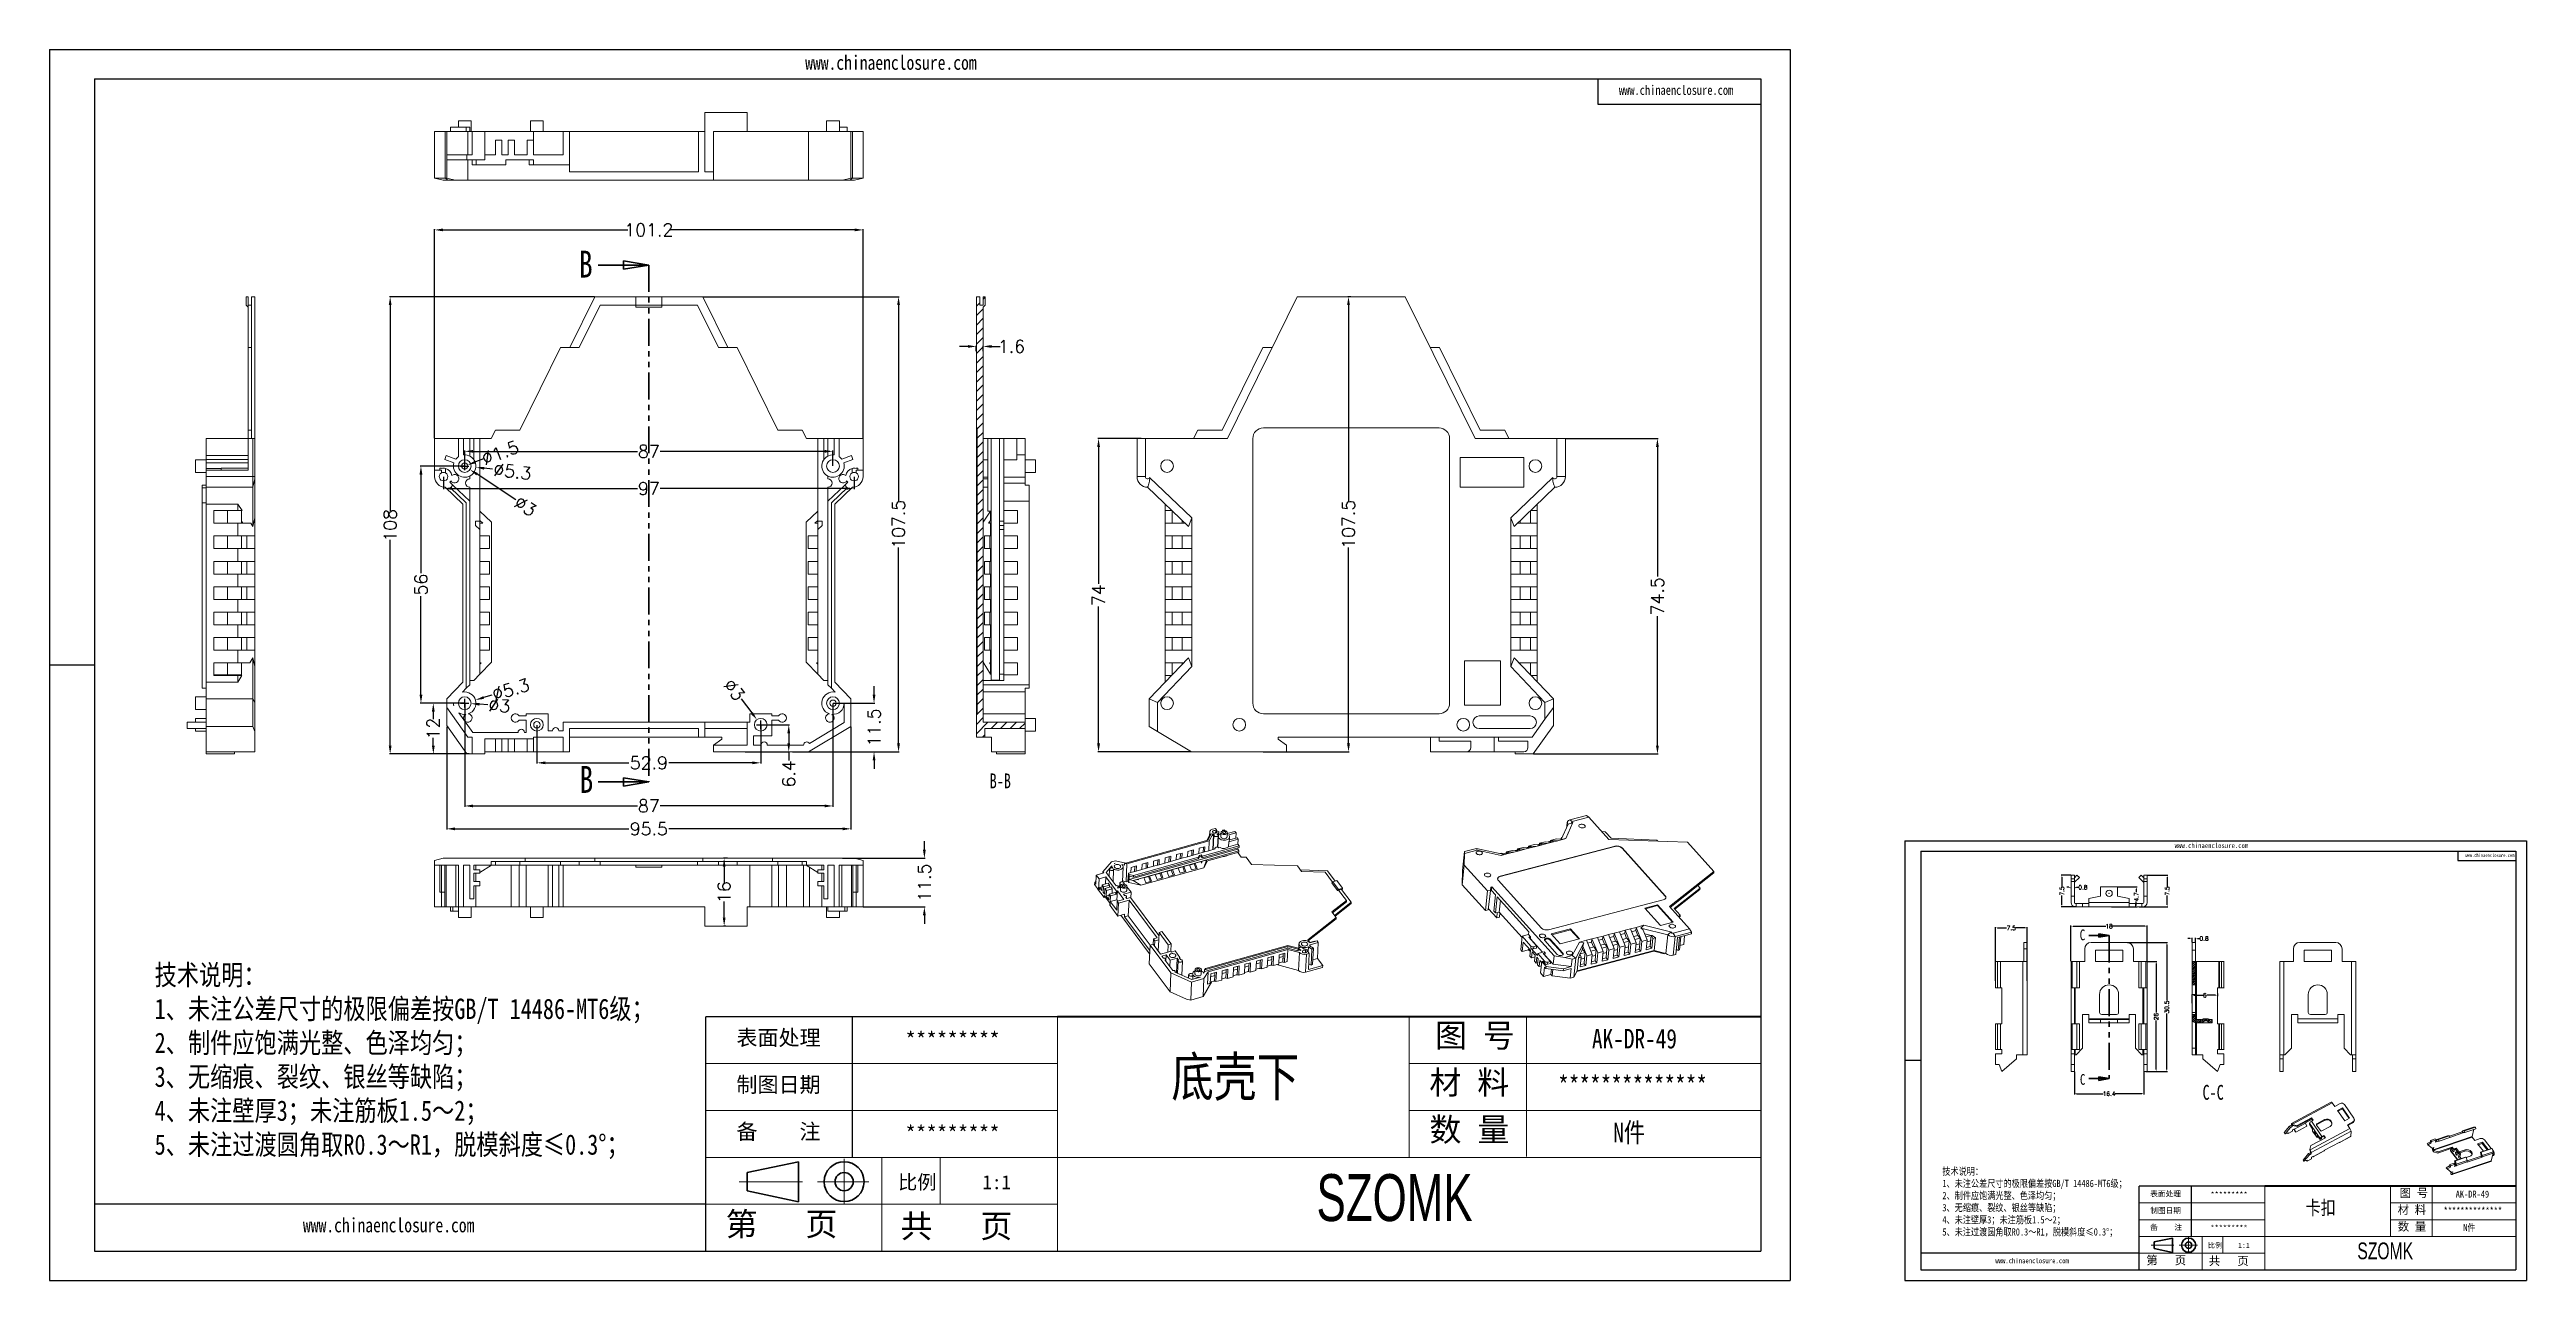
# Model space of a CAD drawing. Header units: inches. Extents: x 162 to 2102, y 1089 to 1379.
# Drawn here: x 1151 to 1736, y 1089 to 1379 of the extents above; entities that cross this region are included whole.
import ezdxf

# ---------------------------------------------------------------- set-up
doc = ezdxf.new("R2010")
doc.units = ezdxf.units.IN
doc.linetypes.add('CENTER2', pattern=[28.575, 19.05, -3.175, 3.175, -3.175])
doc.linetypes.add('PHANTOM', pattern=[12.7, 6.35, -1.27, 1.27, -1.27, 1.27, -1.27])
doc.layers.add('文字', color=81, linetype='Continuous')
for name, color, linetype, lineweight in [('粗实线', 7, 'Continuous', 30), ('细实线', 3, 'Continuous', 9), ('细点划线', 2, 'CENTER2', 9)]:
    doc.layers.add(name, color=color, linetype=linetype, lineweight=lineweight)
doc.styles.add('SLDTEXTSTYLE0', font='TXT', dxfattribs={"width": 0.75})
doc.styles.add('SLDTEXTSTYLE3', font='TXT', dxfattribs={"width": 0.7})
doc.styles.get("Standard").update_dxf_attribs({"font": 'txt', "bigfont": 'gbcbig.shx'})
doc.styles.add('宋体', font='', dxfattribs={"width": 0.8, "height": 3.5})
doc.styles.add('长仿宋', font='', dxfattribs={"width": 0.7, "height": 4})
doc.styles.get('宋体').set_extended_font_data('SimSun')
doc.styles.get('长仿宋').set_extended_font_data('SimSun')
doc.dimstyles.new('1', dxfattribs={"dimtxt": 1, "dimasz": 0.5, "dimexe": 0.18, "dimexo": 0.0625, "dimgap": 0.09, "dimtad": 0, "dimzin": 9, "dimdsep": 46, "dimtxsty": 'Standard', "dimcen": 0.2, "dimclrd": 3, "dimclre": 3, "dimadec": 0, "dimazin": 2, "dimtfac": 1, "dimtofl": 0, "dimtmove": 0, "dimatfit": 3, "dimfxl": 1, "dimtolj": 1, "dimtzin": 0, "dimarcsym": 0})
doc.dimstyles.new('3', dxfattribs={"dimtxt": 3, "dimasz": 2, "dimexe": 0.18, "dimexo": 0.0625, "dimgap": 0.2, "dimtad": 0, "dimzin": 12, "dimdsep": 46, "dimtxsty": 'Standard', "dimcen": 1, "dimclrd": 3, "dimclre": 3, "dimadec": 0, "dimazin": 0, "dimtfac": 1, "dimtofl": 0, "dimtmove": 0, "dimatfit": 3, "dimfxl": 1, "dimtolj": 1, "dimtzin": 0, "dimarcsym": 0})

msp = doc.modelspace()

# ---------------------------------------------------------------- texts
at = {"color": 7, "linetype": 'Continuous', "attachment_point": 1, "style": 'SLDTEXTSTYLE0'}
for s, insert, char_height in [('B', (1276.32, 1331.722), 6.35), ('B', (1276.466, 1210.022), 6.35), ('C', (1630.828, 1171.398), 2.54), ('C', (1630.874, 1137.253), 2.54)]:
    msp.add_mtext(s, dxfattribs=dict(at, insert=insert, char_height=char_height))
at = {"color": 0, "linetype": 'Continuous', "lineweight": 0, "char_height": 3.5, "attachment_point": 2, "style": 'SLDTEXTSTYLE3'}
for s, insert in [('B-B', (1375.852, 1208.245)), ('C-C', (1662.348, 1134.687))]:
    msp.add_mtext(s, dxfattribs=dict(at, insert=insert))
at = {"attachment_point": 1}
for s, insert, char_height, width in [('{\\fSimHei|b0|i0|c134|p49;表面处理}', (1313.533, 1147.663), 3.64207, 2069.97025), ('{\\fSimHei|b0|i0|c134|p49;*********}', (1353.423, 1147.195), 3.64207, 2069.97025), ('{\\fSimHei|b0|i0|c134|p49;制图日期}', (1313.533, 1136.588), 3.64207, 2069.97025), ('{\\fSimHei|b0|i0|c134|p49;备    注}', (1313.533, 1125.514), 3.64207, 2069.97025), ('{\\fSimHei|b0|i0|c134|p49;*********}', (1353.423, 1125.045), 3.64207, 2069.97025), ('{\\fSimHei|b0|i0|c134|p49;表面处理}', (1647.476, 1109.637), 1.30074, 739.27509), ('{\\fSimHei|b0|i0|c134|p49;制图日期}', (1647.476, 1105.682), 1.30074, 739.27509), ('{\\fSimHei|b0|i0|c134|p49;*********}', (1661.722, 1109.47), 1.30074, 739.27509), ('{\\fSimHei|b0|i0|c134|p49;备    注}', (1647.476, 1101.726), 1.30074, 739.27509), ('{\\fSimHei|b0|i0|c134|p49;*********}', (1661.722, 1101.559), 1.30074, 739.27509)]:
    msp.add_mtext(s, dxfattribs=dict(at, insert=insert, char_height=char_height, width=width))
at = {"layer": '文字', "color": 0, "attachment_point": 1, "style": '宋体'}
for s, insert, char_height, width in [('www.chinaenclosure.com', (1329.756, 1377.824), 3.3839, 59.45194), ('www.chinaenclosure.com', (1521.989, 1370.776), 2.25594, 39.63463), ('www.chinaenclosure.com', (1653.27, 1191.837), 1.20854, 21.23284), ('www.chinaenclosure.com', (1721.924, 1189.32), 0.80569, 14.15522), ('{\\H1.111x;技术说明：\\P1、未注公差尺寸的极限偏差按GB/T 14486-MT6级；\\P2、制件应饱满光整、色泽均匀；\\P3、无缩痕、裂纹、银丝等缺陷；\\P4、未注壁厚3；未注筋板1.5～2；\\P5、未注过渡圆角取R0.3～R1，脱模斜度≤0.3%%D；}', (1176.089, 1163.079), 4.32601, 157.56794), ('{\\H1.111x;AK-DR-49}', (1515.611, 1147.913), 4.15297, 48.01303), ('底壳下', (1416.253, 1141.245), 9.2288, 117.98725), ('{\\H1.111x;**************}', (1507.623, 1136.838), 4.15297, 48.01303), ('{\\H1.111x;N件}', (1520.634, 1125.764), 4.15297, 48.01303), ('{\\H1.111x;技术说明：\\P1、未注公差尺寸的极限偏差按GB/T 14486-MT6级；\\P2、制件应饱满光整、色泽均匀；\\P3、无缩痕、裂纹、银丝等缺陷；\\P4、未注壁厚3；未注筋板1.5～2；\\P5、未注过渡圆角取R0.3～R1，脱模斜度≤0.3%%D；}', (1598.389, 1115.143), 1.545, 56.27426), ('卡扣', (1684.161, 1107.345), 3.296, 42.1383), ('{\\H1.111x;**************}', (1716.793, 1105.771), 1.4832, 17.14751), ('{\\H1.111x;AK-DR-49}', (1719.646, 1109.726), 1.4832, 17.14751), ('www.chinaenclosure.com', (1211.119, 1103.267), 3.3839, 59.45194), ('{\\H1.111x;N件}', (1721.44, 1101.816), 1.4832, 17.14751), ('www.chinaenclosure.com', (1610.899, 1093.781), 1.20854, 21.23284)]:
    msp.add_mtext(s, dxfattribs=dict(at, insert=insert, char_height=char_height, width=width))
at = {"layer": '粗实线', "attachment_point": 1, "style": '长仿宋'}
for insert, char_height, width in [((1450.55, 1113.617), 11.07459, 124.19062), ((1696.41, 1097.477), 3.95521, 44.35379)]:
    msp.add_mtext('{\\fSTXinwei|b0|i0|c134|p2;SZOMK}', dxfattribs=dict(at, insert=insert, char_height=char_height, width=width))
at = {"layer": '细实线', "color": 7, "attachment_point": 1}
for s, insert, char_height, width in [('{\\fSimSun|b0|i0|c134|p54;图 号}', (1478.518, 1149.125), 5.5373, 27.68649), ('{\\fSimSun|b0|i0|c134|p54;材 料   }', (1477.206, 1138.05), 5.5373, 27.68649), ('{\\fSimSun|b0|i0|c134|p54;数 量}', (1477.232, 1126.921), 5.5373, 25.01821), ('{\\fSimSun|b0|i0|c134|p54;比例}', (1351.716, 1113.388), 3.32238, 14.58421), ('{\\fSimSun|b0|i0|c134|p54;1:1}', (1371.616, 1113.388), 3.32238, 14.58421), ('{\\fSimSun|b0|i0|c134|p54;材 料   }', (1705.93, 1106.204), 1.97761, 9.88803), ('{\\fSimSun|b0|i0|c134|p54;图 号}', (1706.399, 1110.159), 1.97761, 9.88803), ('{\\fSimSun|b0|i0|c134|p54;第   页}', (1310.97, 1104.604), 5.5373, 41.52973), ('{\\fSimSun|b0|i0|c134|p54; 共   页}', (1348.518, 1104.134), 5.5373, 41.52973), ('{\\fSimSun|b0|i0|c134|p54;数 量}', (1705.94, 1102.229), 1.97761, 8.93507), ('{\\fSimSun|b0|i0|c134|p54;第   页}', (1646.56, 1094.259), 1.97761, 14.83205), ('{\\fSimSun|b0|i0|c134|p54;比例}', (1661.113, 1097.396), 1.18656, 5.20865), ('{\\fSimSun|b0|i0|c134|p54; 共   页}', (1659.97, 1094.091), 1.97761, 14.83205), ('{\\fSimSun|b0|i0|c134|p54;1:1}', (1668.22, 1097.396), 1.18656, 5.20865)]:
    msp.add_mtext(s, dxfattribs=dict(at, insert=insert, char_height=char_height, width=width))

# ---------------------------------------------------------------- blocks, each defined once
blk = doc.blocks.new('_CLOSED')
at = {"color": 0, "linetype": 'ByBlock', "lineweight": -2}
for p, q in [((-1, 0.166667), (0, 0)), ((-1, 0.166667), (-1, -0.166667)), ((0, 0), (-1, -0.166667)), ((0, 0), (-1, 0))]:
    blk.add_line(p, q, dxfattribs=at)
blk = doc.blocks.new('*D141')
at = {"color": 3, "lineweight": -2}
for p, q in [((1249.33, 1224.78), (1249.33, 1200.4)), ((1336.33, 1224.78), (1336.33, 1200.4)), ((1251.33, 1200.58), (1290.13, 1200.58)), ((1334.33, 1200.58), (1295.53, 1200.58))]:
    blk.add_line(p, q, dxfattribs=at)
at = {"color": 3}
for points in [[(1251.33, 1200.91), (1251.33, 1200.24), (1249.33, 1200.58)], [(1334.33, 1200.91), (1334.33, 1200.24), (1336.33, 1200.58)]]:
    blk.add_solid(points, dxfattribs=at)
at = {"layer": 'Defpoints', "color": 0}
for p in [(1249.33, 1224.85), (1336.33, 1224.85), (1336.33, 1200.58)]:
    blk.add_point(p, dxfattribs=at)
at = {"color": 0, "insert": (1292.83, 1200.58), "char_height": 3, "attachment_point": 5}
blk.add_mtext('\\A1;87', dxfattribs=at)
blk = doc.blocks.new('*D142')
at = {"color": 3, "lineweight": -2}
for p, q in [((1266.38, 1219.68), (1266.38, 1210.58)), ((1319.28, 1219.68), (1319.28, 1210.58)), ((1268.38, 1210.76), (1288.13, 1210.76)), ((1317.28, 1210.76), (1297.53, 1210.76))]:
    blk.add_line(p, q, dxfattribs=at)
at = {"color": 3}
for points in [[(1268.38, 1211.09), (1268.38, 1210.43), (1266.38, 1210.76)], [(1317.28, 1211.09), (1317.28, 1210.43), (1319.28, 1210.76)]]:
    blk.add_solid(points, dxfattribs=at)
at = {"layer": 'Defpoints', "color": 0}
for p in [(1266.38, 1219.75), (1319.28, 1219.75), (1319.28, 1210.76)]:
    blk.add_point(p, dxfattribs=at)
at = {"color": 0, "insert": (1292.83, 1210.76), "char_height": 3, "attachment_point": 5}
blk.add_mtext('\\A1;52.9', dxfattribs=at)
blk = doc.blocks.new('*D143')
at = {"color": 3, "lineweight": -2}
for p, q in [((1245.08, 1219.28), (1245.08, 1194.99)), ((1340.58, 1219.28), (1340.58, 1194.99)), ((1247.08, 1195.17), (1288.13, 1195.17)), ((1338.58, 1195.17), (1297.53, 1195.17))]:
    blk.add_line(p, q, dxfattribs=at)
at = {"color": 3}
for points in [[(1247.08, 1195.5), (1247.08, 1194.83), (1245.08, 1195.17)], [(1338.58, 1195.5), (1338.58, 1194.83), (1340.58, 1195.17)]]:
    blk.add_solid(points, dxfattribs=at)
at = {"layer": 'Defpoints', "color": 0}
for p in [(1245.08, 1219.35), (1340.58, 1219.35), (1245.08, 1195.17)]:
    blk.add_point(p, dxfattribs=at)
at = {"color": 0, "insert": (1292.83, 1195.17), "char_height": 3, "attachment_point": 5}
blk.add_mtext('\\A1;95.5', dxfattribs=at)
blk = doc.blocks.new('*D144')
at = {"color": 3, "lineweight": -2}
for p, q in [((1242.23, 1287.41), (1242.23, 1336.8)), ((1244.23, 1336.62), (1287.88, 1336.62)), ((1341.43, 1336.62), (1297.78, 1336.62)), ((1343.43, 1287.41), (1343.43, 1336.8))]:
    blk.add_line(p, q, dxfattribs=at)
at = {"color": 3}
for points in [[(1244.23, 1336.96), (1244.23, 1336.29), (1242.23, 1336.62)], [(1341.43, 1336.96), (1341.43, 1336.29), (1343.43, 1336.62)]]:
    blk.add_solid(points, dxfattribs=at)
at = {"layer": 'Defpoints', "color": 0}
for p in [(1343.43, 1336.62), (1242.23, 1287.35), (1343.43, 1287.35)]:
    blk.add_point(p, dxfattribs=at)
at = {"color": 0, "insert": (1292.83, 1336.62), "char_height": 3, "attachment_point": 5}
blk.add_mtext('\\A1;101.2', dxfattribs=at)
blk = doc.blocks.new('*D145')
at = {"color": 3, "lineweight": -2}
for p, q in [((1305.64, 1320.85), (1352, 1320.85)), ((1351.82, 1318.85), (1351.82, 1272.55)), ((1351.82, 1215.35), (1351.82, 1261.65)), ((1330.64, 1213.35), (1352, 1213.35))]:
    blk.add_line(p, q, dxfattribs=at)
at = {"color": 3}
for points in [[(1351.48, 1318.85), (1352.15, 1318.85), (1351.82, 1320.85)], [(1351.48, 1215.35), (1352.15, 1215.35), (1351.82, 1213.35)]]:
    blk.add_solid(points, dxfattribs=at)
at = {"layer": 'Defpoints', "color": 0}
for p in [(1305.58, 1320.85), (1330.58, 1213.35), (1351.82, 1213.35)]:
    blk.add_point(p, dxfattribs=at)
at = {"color": 0, "insert": (1351.82, 1267.1), "char_height": 3, "attachment_point": 5, "rotation": 90}
blk.add_mtext('\\A1;107.5', dxfattribs=at)
blk = doc.blocks.new('*D146')
at = {"color": 3, "lineweight": -2}
for p, q in [((1280.02, 1320.85), (1231.55, 1320.85)), ((1231.73, 1318.85), (1231.73, 1270.3)), ((1231.73, 1214.85), (1231.73, 1263.4)), ((1249.8, 1212.85), (1231.55, 1212.85))]:
    blk.add_line(p, q, dxfattribs=at)
at = {"color": 3}
for points in [[(1231.39, 1318.85), (1232.06, 1318.85), (1231.73, 1320.85)], [(1231.39, 1214.85), (1232.06, 1214.85), (1231.73, 1212.85)]]:
    blk.add_solid(points, dxfattribs=at)
at = {"layer": 'Defpoints', "color": 0}
for p in [(1231.73, 1320.85), (1280.08, 1320.85), (1249.87, 1212.85)]:
    blk.add_point(p, dxfattribs=at)
at = {"color": 0, "insert": (1231.73, 1266.85), "char_height": 3, "attachment_point": 5, "rotation": 90}
blk.add_mtext('\\A1;108', dxfattribs=at)
blk = doc.blocks.new('*D149')
at = {"color": 3, "lineweight": -2}
for p, q in [((1249.33, 1280.91), (1249.33, 1284.5)), ((1251.33, 1284.32), (1290.13, 1284.32)), ((1334.33, 1284.32), (1295.53, 1284.32)), ((1336.33, 1280.91), (1336.33, 1284.5))]:
    blk.add_line(p, q, dxfattribs=at)
at = {"color": 3}
for points in [[(1251.33, 1284.66), (1251.33, 1283.99), (1249.33, 1284.32)], [(1334.33, 1284.66), (1334.33, 1283.99), (1336.33, 1284.32)]]:
    blk.add_solid(points, dxfattribs=at)
at = {"layer": 'Defpoints', "color": 0}
for p in [(1336.33, 1284.32), (1249.33, 1280.85), (1336.33, 1280.85)]:
    blk.add_point(p, dxfattribs=at)
at = {"color": 0, "insert": (1292.83, 1284.32), "char_height": 3, "attachment_point": 5}
blk.add_mtext('\\A1;87', dxfattribs=at)
blk = doc.blocks.new('*D150')
at = {"color": 3, "lineweight": -2}
for p, q in [((1244.33, 1278.28), (1244.33, 1275.37)), ((1246.33, 1275.55), (1290.13, 1275.55)), ((1339.33, 1275.55), (1295.53, 1275.55)), ((1341.33, 1278.28), (1341.33, 1275.37))]:
    blk.add_line(p, q, dxfattribs=at)
at = {"color": 3}
for points in [[(1246.33, 1275.88), (1246.33, 1275.22), (1244.33, 1275.55)], [(1339.33, 1275.88), (1339.33, 1275.22), (1341.33, 1275.55)]]:
    blk.add_solid(points, dxfattribs=at)
at = {"layer": 'Defpoints', "color": 0}
for p in [(1244.33, 1278.35), (1341.33, 1278.35), (1341.33, 1275.55)]:
    blk.add_point(p, dxfattribs=at)
at = {"color": 0, "insert": (1292.83, 1275.55), "char_height": 3, "attachment_point": 5}
blk.add_mtext('\\A1;97', dxfattribs=at)
blk = doc.blocks.new('*D152')
at = {"color": 3, "lineweight": -2}
for p, q in [((1346.03, 1226.85), (1346.03, 1228.85)), ((1336.39, 1224.85), (1346.21, 1224.85)), ((1326.77, 1213.35), (1346.21, 1213.35)), ((1346.03, 1211.35), (1346.03, 1209.35))]:
    blk.add_line(p, q, dxfattribs=at)
at = {"color": 3}
for points in [[(1345.7, 1226.85), (1346.36, 1226.85), (1346.03, 1224.85)], [(1345.7, 1211.35), (1346.36, 1211.35), (1346.03, 1213.35)]]:
    blk.add_solid(points, dxfattribs=at)
at = {"layer": 'Defpoints', "color": 0}
for p in [(1336.33, 1224.85), (1346.03, 1224.85), (1326.71, 1213.35)]:
    blk.add_point(p, dxfattribs=at)
at = {"color": 0, "insert": (1346.03, 1219.1), "char_height": 3, "attachment_point": 5, "rotation": 90}
blk.add_mtext('\\A1;11.5', dxfattribs=at)
blk = doc.blocks.new('*D153')
at = {"color": 3, "lineweight": -2}
for p, q in [((1249.27, 1224.85), (1241.74, 1224.85)), ((1241.92, 1222.85), (1241.92, 1221.05)), ((1250.41, 1212.85), (1241.74, 1212.85)), ((1241.92, 1214.85), (1241.92, 1216.65))]:
    blk.add_line(p, q, dxfattribs=at)
at = {"color": 3}
for points in [[(1241.59, 1222.85), (1242.26, 1222.85), (1241.92, 1224.85)], [(1241.59, 1214.85), (1242.26, 1214.85), (1241.92, 1212.85)]]:
    blk.add_solid(points, dxfattribs=at)
at = {"layer": 'Defpoints', "color": 0}
for p in [(1241.92, 1224.85), (1249.33, 1224.85), (1250.47, 1212.85)]:
    blk.add_point(p, dxfattribs=at)
at = {"color": 0, "insert": (1241.92, 1218.85), "char_height": 3, "attachment_point": 5, "rotation": 90}
blk.add_mtext('\\A1;12', dxfattribs=at)
blk = doc.blocks.new('*D155')
at = {"color": 3, "lineweight": -2}
for p, q in [((1249.27, 1280.85), (1238.82, 1280.85)), ((1239, 1278.85), (1239, 1255.55)), ((1239, 1226.85), (1239, 1250.15)), ((1249.27, 1224.85), (1238.82, 1224.85))]:
    blk.add_line(p, q, dxfattribs=at)
at = {"color": 3}
for points in [[(1238.67, 1278.85), (1239.34, 1278.85), (1239, 1280.85)], [(1238.67, 1226.85), (1239.34, 1226.85), (1239, 1224.85)]]:
    blk.add_solid(points, dxfattribs=at)
at = {"layer": 'Defpoints', "color": 0}
for p in [(1239, 1280.85), (1249.33, 1280.85), (1249.33, 1224.85)]:
    blk.add_point(p, dxfattribs=at)
at = {"color": 0, "insert": (1239, 1252.85), "char_height": 3, "attachment_point": 5, "rotation": 90}
blk.add_mtext('\\A1;56', dxfattribs=at)
blk = doc.blocks.new('*D156')
at = {"color": 3, "lineweight": -2}
for p, q in [((1319.34, 1219.75), (1326.06, 1219.75)), ((1325.88, 1217.75), (1325.88, 1215.35)), ((1315.59, 1213.35), (1326.06, 1213.35)), ((1325.88, 1213.35), (1325.88, 1211.35))]:
    blk.add_line(p, q, dxfattribs=at)
at = {"color": 3}
for points in [[(1325.55, 1217.75), (1326.21, 1217.75), (1325.88, 1219.75)], [(1325.55, 1215.35), (1326.21, 1215.35), (1325.88, 1213.35)]]:
    blk.add_solid(points, dxfattribs=at)
at = {"layer": 'Defpoints', "color": 0}
for p in [(1319.28, 1219.75), (1325.88, 1219.75), (1315.53, 1213.35)]:
    blk.add_point(p, dxfattribs=at)
at = {"color": 0, "insert": (1325.88, 1208.15), "char_height": 3, "attachment_point": 5, "rotation": 90}
blk.add_mtext('\\A1;6.4', dxfattribs=at)
blk = doc.blocks.new('*D157')
at = {"color": 3, "lineweight": -2}
for p, q in [((1314.63, 1225.84), (1317.16, 1222.53)), ((1318.28, 1219.75), (1320.28, 1219.75)), ((1319.28, 1218.75), (1319.28, 1220.75))]:
    blk.add_line(p, q, dxfattribs=at)
at = {"color": 3}
blk.add_solid([(1317.42, 1222.73), (1316.89, 1222.33), (1318.37, 1220.94)], dxfattribs=at)
at = {"layer": 'Defpoints', "color": 0}
for p in [(1318.37, 1220.94), (1320.19, 1218.55)]:
    blk.add_point(p, dxfattribs=at)
at = {"color": 0, "insert": (1312.99, 1227.98), "char_height": 3, "attachment_point": 5, "rotation": 307.3733}
blk.add_mtext('\\A1;∅3', dxfattribs=at)
blk = doc.blocks.new('*D158')
at = {"color": 3, "lineweight": -2}
for p, q in [((1248.33, 1224.85), (1250.33, 1224.85)), ((1249.33, 1223.85), (1249.33, 1225.85)), ((1255.71, 1226.73), (1253.79, 1226.17))]:
    blk.add_line(p, q, dxfattribs=at)
at = {"color": 3}
blk.add_solid([(1253.69, 1226.49), (1253.88, 1225.85), (1251.87, 1225.6)], dxfattribs=at)
at = {"layer": 'Defpoints', "color": 0}
for p in [(1246.79, 1224.1), (1251.87, 1225.6)]:
    blk.add_point(p, dxfattribs=at)
at = {"color": 0, "insert": (1260.21, 1228.07), "char_height": 3, "attachment_point": 5, "rotation": 16.48385}
blk.add_mtext('\\A1;∅5.3', dxfattribs=at)
blk = doc.blocks.new('*D159')
at = {"color": 3, "lineweight": -2}
for p, q in [((1248.33, 1224.85), (1250.33, 1224.85)), ((1249.33, 1223.85), (1249.33, 1225.85)), ((1254.82, 1224.46), (1252.82, 1224.6))]:
    blk.add_line(p, q, dxfattribs=at)
at = {"color": 3}
blk.add_solid([(1252.85, 1224.93), (1252.8, 1224.27), (1250.83, 1224.74)], dxfattribs=at)
at = {"layer": 'Defpoints', "color": 0}
for p in [(1247.83, 1224.95), (1250.83, 1224.74)]:
    blk.add_point(p, dxfattribs=at)
at = {"color": 0, "insert": (1257.51, 1224.27), "char_height": 3, "attachment_point": 5, "rotation": 355.95313}
blk.add_mtext('\\A1;∅3', dxfattribs=at)
blk = doc.blocks.new('*D160')
at = {"color": 3, "lineweight": -2}
for p, q in [((1249.33, 1279.85), (1249.33, 1281.85)), ((1248.33, 1280.85), (1250.33, 1280.85)), ((1255.94, 1280.09), (1253.95, 1280.32))]:
    blk.add_line(p, q, dxfattribs=at)
at = {"color": 3}
blk.add_solid([(1253.99, 1280.65), (1253.91, 1279.99), (1251.96, 1280.55)], dxfattribs=at)
at = {"layer": 'Defpoints', "color": 0}
for p in [(1246.7, 1281.15), (1251.96, 1280.55)]:
    blk.add_point(p, dxfattribs=at)
at = {"color": 0, "insert": (1260.61, 1279.56), "char_height": 3, "attachment_point": 5, "rotation": 353.47335}
blk.add_mtext('\\A1;∅5.3', dxfattribs=at)
blk = doc.blocks.new('*D161')
at = {"color": 3, "lineweight": -2}
for p, q in [((1249.33, 1279.85), (1249.33, 1281.85)), ((1248.33, 1280.85), (1250.33, 1280.85)), ((1261.43, 1272.86), (1252.25, 1278.92))]:
    blk.add_line(p, q, dxfattribs=at)
at = {"color": 3}
blk.add_solid([(1252.44, 1279.2), (1252.07, 1278.64), (1250.58, 1280.02)], dxfattribs=at)
at = {"layer": 'Defpoints', "color": 0}
for p in [(1248.08, 1281.67), (1250.58, 1280.02)]:
    blk.add_point(p, dxfattribs=at)
at = {"color": 0, "insert": (1263.68, 1271.37), "char_height": 3, "attachment_point": 5, "rotation": 326.5631}
blk.add_mtext('\\A1;∅3', dxfattribs=at)
blk = doc.blocks.new('*D162')
at = {"color": 3, "lineweight": -2}
for p, q in [((1249.33, 1279.85), (1249.33, 1281.85)), ((1253.78, 1282.52), (1251.91, 1281.81)), ((1248.33, 1280.85), (1250.33, 1280.85))]:
    blk.add_line(p, q, dxfattribs=at)
at = {"color": 3}
blk.add_solid([(1251.79, 1282.13), (1252.02, 1281.5), (1250.03, 1281.11)], dxfattribs=at)
at = {"layer": 'Defpoints', "color": 0}
for p in [(1248.63, 1280.58), (1250.03, 1281.11)]:
    blk.add_point(p, dxfattribs=at)
at = {"color": 0, "insert": (1257.71, 1283.99), "char_height": 3, "attachment_point": 5, "rotation": 20.57129}
blk.add_mtext('\\A1;∅1.5', dxfattribs=at)
blk = doc.blocks.new('*D163')
at = {"color": 3, "lineweight": -2}
for p, q in [((1368.19, 1309.1), (1366.19, 1309.1)), ((1370.19, 1307.98), (1370.19, 1309.28)), ((1371.79, 1307.98), (1371.79, 1309.28)), ((1373.79, 1309.1), (1375.79, 1309.1))]:
    blk.add_line(p, q, dxfattribs=at)
at = {"color": 3}
for points in [[(1368.19, 1309.43), (1368.19, 1308.77), (1370.19, 1309.1)], [(1373.79, 1309.43), (1373.79, 1308.77), (1371.79, 1309.1)]]:
    blk.add_solid(points, dxfattribs=at)
at = {"layer": 'Defpoints', "color": 0}
for p in [(1370.19, 1307.92), (1371.79, 1309.1), (1371.79, 1307.92)]:
    blk.add_point(p, dxfattribs=at)
at = {"color": 0, "insert": (1378.49, 1309.1), "char_height": 3, "attachment_point": 5}
blk.add_mtext('\\A1;1.6', dxfattribs=at)
blk = doc.blocks.new('*D164')
at = {"color": 3, "lineweight": -2}
for p, q in [((1338.56, 1188.22), (1358.1, 1188.22)), ((1357.92, 1190.22), (1357.92, 1192.22)), ((1343.49, 1176.72), (1358.1, 1176.72)), ((1357.92, 1174.72), (1357.92, 1172.72))]:
    blk.add_line(p, q, dxfattribs=at)
at = {"color": 3}
for points in [[(1357.58, 1190.22), (1358.25, 1190.22), (1357.92, 1188.22)], [(1357.58, 1174.72), (1358.25, 1174.72), (1357.92, 1176.72)]]:
    blk.add_solid(points, dxfattribs=at)
at = {"layer": 'Defpoints', "color": 0}
for p in [(1338.5, 1188.22), (1357.92, 1188.22), (1343.43, 1176.72)]:
    blk.add_point(p, dxfattribs=at)
at = {"color": 0, "insert": (1357.92, 1182.47), "char_height": 3, "attachment_point": 5, "rotation": 90}
blk.add_mtext('\\A1;11.5', dxfattribs=at)
blk = doc.blocks.new('*D165')
at = {"color": 3, "lineweight": -2}
for p, q in [((1311.43, 1188.22), (1310.44, 1188.22)), ((1310.62, 1186.22), (1310.62, 1182.42)), ((1310.62, 1174.22), (1310.62, 1178.02)), ((1311.02, 1172.22), (1310.44, 1172.22))]:
    blk.add_line(p, q, dxfattribs=at)
at = {"color": 3}
for points in [[(1310.29, 1186.22), (1310.96, 1186.22), (1310.62, 1188.22)], [(1310.29, 1174.22), (1310.96, 1174.22), (1310.62, 1172.22)]]:
    blk.add_solid(points, dxfattribs=at)
at = {"layer": 'Defpoints', "color": 0}
for p in [(1311.49, 1188.22), (1310.62, 1172.22), (1311.08, 1172.22)]:
    blk.add_point(p, dxfattribs=at)
at = {"color": 0, "insert": (1310.62, 1180.22), "char_height": 3, "attachment_point": 5, "rotation": 90}
blk.add_mtext('\\A1;16', dxfattribs=at)
blk = doc.blocks.new('*D166')
at = {"color": 3, "lineweight": -2}
for p, q in [((1509.41, 1287.35), (1531.26, 1287.35)), ((1531.08, 1285.35), (1531.08, 1254.8)), ((1531.08, 1214.85), (1531.08, 1245.4)), ((1501.78, 1212.85), (1531.26, 1212.85))]:
    blk.add_line(p, q, dxfattribs=at)
at = {"color": 3}
for points in [[(1530.74, 1285.35), (1531.41, 1285.35), (1531.08, 1287.35)], [(1530.74, 1214.85), (1531.41, 1214.85), (1531.08, 1212.85)]]:
    blk.add_solid(points, dxfattribs=at)
at = {"layer": 'Defpoints', "color": 0}
for p in [(1509.35, 1287.35), (1531.08, 1287.35), (1501.71, 1212.85)]:
    blk.add_point(p, dxfattribs=at)
at = {"color": 0, "insert": (1531.08, 1250.1), "char_height": 3, "attachment_point": 5, "rotation": 90}
blk.add_mtext('\\A1;74.5', dxfattribs=at)
blk = doc.blocks.new('*D167')
at = {"color": 3, "lineweight": -2}
for p, q in [((1409.09, 1287.35), (1398.88, 1287.35)), ((1399.06, 1285.35), (1399.06, 1253.05)), ((1399.06, 1215.35), (1399.06, 1247.65)), ((1420.94, 1213.35), (1398.88, 1213.35))]:
    blk.add_line(p, q, dxfattribs=at)
at = {"color": 3}
for points in [[(1398.73, 1285.35), (1399.4, 1285.35), (1399.06, 1287.35)], [(1398.73, 1215.35), (1399.4, 1215.35), (1399.06, 1213.35)]]:
    blk.add_solid(points, dxfattribs=at)
at = {"layer": 'Defpoints', "color": 0}
for p in [(1399.06, 1287.35), (1409.15, 1287.35), (1421, 1213.35)]:
    blk.add_point(p, dxfattribs=at)
at = {"color": 0, "insert": (1399.06, 1250.35), "char_height": 3, "attachment_point": 5, "rotation": 90}
blk.add_mtext('\\A1;74', dxfattribs=at)
blk = doc.blocks.new('*D168')
at = {"color": 3, "lineweight": -2}
for p, q in [((1458.69, 1320.85), (1457.93, 1320.85)), ((1458.11, 1318.85), (1458.11, 1272.55)), ((1458.11, 1215.35), (1458.11, 1261.65)), ((1437.92, 1213.35), (1458.29, 1213.35))]:
    blk.add_line(p, q, dxfattribs=at)
at = {"color": 3}
for points in [[(1457.77, 1318.85), (1458.44, 1318.85), (1458.11, 1320.85)], [(1457.77, 1215.35), (1458.44, 1215.35), (1458.11, 1213.35)]]:
    blk.add_solid(points, dxfattribs=at)
at = {"layer": 'Defpoints', "color": 0}
for p in [(1458.11, 1320.85), (1458.75, 1320.85), (1437.85, 1213.35)]:
    blk.add_point(p, dxfattribs=at)
at = {"color": 0, "insert": (1458.11, 1267.1), "char_height": 3, "attachment_point": 5, "rotation": 90}
blk.add_mtext('\\A1;107.5', dxfattribs=at)
blk = doc.blocks.new('*D169')
at = {"color": 3, "lineweight": -2}
for p, q in [((1642.09, 1168.33), (1651.6, 1168.33)), ((1651.42, 1167.83), (1651.42, 1154.59)), ((1651.42, 1138.33), (1651.42, 1151.58)), ((1646.84, 1137.83), (1651.6, 1137.83))]:
    blk.add_line(p, q, dxfattribs=at)
at = {"color": 3}
for points in [[(1651.33, 1167.83), (1651.5, 1167.83), (1651.42, 1168.33)], [(1651.33, 1138.33), (1651.5, 1138.33), (1651.42, 1137.83)]]:
    blk.add_solid(points, dxfattribs=at)
at = {"layer": 'Defpoints', "color": 0}
for p in [(1642.02, 1168.33), (1651.42, 1168.33), (1646.77, 1137.83)]:
    blk.add_point(p, dxfattribs=at)
at = {"color": 0, "insert": (1651.42, 1153.08), "char_height": 1, "attachment_point": 5, "rotation": 90}
blk.add_mtext('\\A1;30.5', dxfattribs=at)
blk = doc.blocks.new('*D170')
at = {"color": 3, "lineweight": -2}
for p, q in [((1629.57, 1137.77), (1629.57, 1132.44)), ((1645.97, 1137.77), (1645.97, 1132.44)), ((1630.07, 1132.62), (1636.35, 1132.62)), ((1645.47, 1132.62), (1639.2, 1132.62))]:
    blk.add_line(p, q, dxfattribs=at)
at = {"color": 3}
for points in [[(1630.07, 1132.7), (1630.07, 1132.53), (1629.57, 1132.62)], [(1645.47, 1132.7), (1645.47, 1132.53), (1645.97, 1132.62)]]:
    blk.add_solid(points, dxfattribs=at)
at = {"layer": 'Defpoints', "color": 0}
for p in [(1629.57, 1137.83), (1645.97, 1137.83), (1645.97, 1132.62)]:
    blk.add_point(p, dxfattribs=at)
at = {"color": 0, "insert": (1637.77, 1132.62), "char_height": 1, "attachment_point": 5}
blk.add_mtext('\\A1;16.4', dxfattribs=at)
blk = doc.blocks.new('*D171')
at = {"color": 3, "lineweight": -2}
for p, q in [((1628.77, 1163.89), (1628.77, 1172.35)), ((1629.27, 1172.17), (1637.02, 1172.17)), ((1646.27, 1172.17), (1638.53, 1172.17)), ((1646.77, 1163.89), (1646.77, 1172.35))]:
    blk.add_line(p, q, dxfattribs=at)
at = {"color": 3}
for points in [[(1629.27, 1172.26), (1629.27, 1172.09), (1628.77, 1172.17)], [(1646.27, 1172.26), (1646.27, 1172.09), (1646.77, 1172.17)]]:
    blk.add_solid(points, dxfattribs=at)
at = {"layer": 'Defpoints', "color": 0}
for p in [(1646.77, 1172.17), (1628.77, 1163.83), (1646.77, 1163.83)]:
    blk.add_point(p, dxfattribs=at)
at = {"color": 0, "insert": (1637.77, 1172.17), "char_height": 1, "attachment_point": 5}
blk.add_mtext('\\A1;18', dxfattribs=at)
blk = doc.blocks.new('*D172')
at = {"color": 3, "lineweight": -2}
for p, q in [((1646.84, 1163.83), (1649.08, 1163.83)), ((1648.9, 1163.33), (1648.9, 1151.76)), ((1648.9, 1138.33), (1648.9, 1149.91)), ((1646.44, 1137.83), (1649.08, 1137.83))]:
    blk.add_line(p, q, dxfattribs=at)
at = {"color": 3}
for points in [[(1648.81, 1163.33), (1648.98, 1163.33), (1648.9, 1163.83)], [(1648.81, 1138.33), (1648.98, 1138.33), (1648.9, 1137.83)]]:
    blk.add_solid(points, dxfattribs=at)
at = {"layer": 'Defpoints', "color": 0}
for p in [(1646.77, 1163.83), (1646.37, 1137.83), (1648.9, 1137.83)]:
    blk.add_point(p, dxfattribs=at)
at = {"color": 0, "insert": (1648.9, 1150.83), "char_height": 1, "attachment_point": 5, "rotation": 90}
blk.add_mtext('\\A1;26', dxfattribs=at)
blk = doc.blocks.new('*D173')
at = {"color": 3, "lineweight": -2}
for p, q in [((1656.89, 1169.26), (1656.39, 1169.26)), ((1657.39, 1168.39), (1657.39, 1169.44)), ((1658.19, 1168.39), (1658.19, 1169.44)), ((1658.69, 1169.26), (1659.19, 1169.26))]:
    blk.add_line(p, q, dxfattribs=at)
at = {"color": 3}
for points in [[(1656.89, 1169.34), (1656.89, 1169.18), (1657.39, 1169.26)], [(1658.69, 1169.34), (1658.69, 1169.18), (1658.19, 1169.26)]]:
    blk.add_solid(points, dxfattribs=at)
at = {"layer": 'Defpoints', "color": 0}
for p in [(1657.39, 1168.33), (1658.19, 1169.26), (1658.19, 1168.33)]:
    blk.add_point(p, dxfattribs=at)
at = {"color": 0, "insert": (1660.2, 1169.26), "char_height": 1, "attachment_point": 5}
blk.add_mtext('\\A1;0.8', dxfattribs=at)
blk = doc.blocks.new('*D175')
at = {"color": 3, "lineweight": -2}
for p, q in [((1657.39, 1154.02), (1657.39, 1156.04)), ((1657.89, 1155.86), (1659.97, 1155.86)), ((1662.89, 1155.86), (1660.82, 1155.86)), ((1663.39, 1156.27), (1663.39, 1155.68))]:
    blk.add_line(p, q, dxfattribs=at)
at = {"color": 3}
for points in [[(1657.89, 1155.94), (1657.89, 1155.78), (1657.39, 1155.86)], [(1662.89, 1155.94), (1662.89, 1155.78), (1663.39, 1155.86)]]:
    blk.add_solid(points, dxfattribs=at)
at = {"layer": 'Defpoints', "color": 0}
for p in [(1657.39, 1155.86), (1657.39, 1153.96), (1663.39, 1156.33)]:
    blk.add_point(p, dxfattribs=at)
at = {"color": 0, "insert": (1660.39, 1155.86), "char_height": 1, "attachment_point": 5}
blk.add_mtext('\\A1;6', dxfattribs=at)
blk = doc.blocks.new('*D176')
at = {"color": 3, "lineweight": -2}
for p, q in [((1610.91, 1159.28), (1610.91, 1171.95)), ((1611.41, 1171.77), (1613.57, 1171.77)), ((1617.91, 1171.77), (1615.75, 1171.77)), ((1618.41, 1159.28), (1618.41, 1171.95))]:
    blk.add_line(p, q, dxfattribs=at)
at = {"color": 3}
for points in [[(1611.41, 1171.85), (1611.41, 1171.69), (1610.91, 1171.77)], [(1617.91, 1171.85), (1617.91, 1171.69), (1618.41, 1171.77)]]:
    blk.add_solid(points, dxfattribs=at)
at = {"layer": 'Defpoints', "color": 0}
for p in [(1618.41, 1171.77), (1610.91, 1159.22), (1618.41, 1159.22)]:
    blk.add_point(p, dxfattribs=at)
at = {"color": 0, "insert": (1614.66, 1171.77), "char_height": 1, "attachment_point": 5}
blk.add_mtext('\\A1;7.5', dxfattribs=at)
blk = doc.blocks.new('*D177')
at = {"color": 3, "lineweight": -2}
for p, q in [((1646.84, 1184.24), (1651.67, 1184.24)), ((1651.49, 1183.74), (1651.49, 1181.58)), ((1644.84, 1176.74), (1651.67, 1176.74)), ((1651.49, 1177.24), (1651.49, 1179.4))]:
    blk.add_line(p, q, dxfattribs=at)
at = {"color": 3}
for points in [[(1651.41, 1183.74), (1651.58, 1183.74), (1651.49, 1184.24)], [(1651.41, 1177.24), (1651.58, 1177.24), (1651.49, 1176.74)]]:
    blk.add_solid(points, dxfattribs=at)
at = {"layer": 'Defpoints', "color": 0}
for p in [(1646.77, 1184.24), (1651.49, 1184.24), (1644.77, 1176.74)]:
    blk.add_point(p, dxfattribs=at)
at = {"color": 0, "insert": (1651.49, 1180.49), "char_height": 1, "attachment_point": 5, "rotation": 90}
blk.add_mtext('\\A1;7.5', dxfattribs=at)
blk = doc.blocks.new('*D178')
at = {"color": 3, "lineweight": -2}
for p, q in [((1628.71, 1184.24), (1626.45, 1184.24)), ((1626.63, 1183.74), (1626.63, 1181.58)), ((1629.96, 1176.74), (1626.45, 1176.74)), ((1626.63, 1177.24), (1626.63, 1179.4))]:
    blk.add_line(p, q, dxfattribs=at)
at = {"color": 3}
for points in [[(1626.54, 1183.74), (1626.71, 1183.74), (1626.63, 1184.24)], [(1626.54, 1177.24), (1626.71, 1177.24), (1626.63, 1176.74)]]:
    blk.add_solid(points, dxfattribs=at)
at = {"layer": 'Defpoints', "color": 0}
for p in [(1626.63, 1184.24), (1628.77, 1184.24), (1630.02, 1176.74)]:
    blk.add_point(p, dxfattribs=at)
at = {"color": 0, "insert": (1626.63, 1180.49), "char_height": 1, "attachment_point": 5, "rotation": 90}
blk.add_mtext('\\A1;7.5', dxfattribs=at)
blk = doc.blocks.new('*D179')
at = {"color": 3, "lineweight": -2}
for p, q in [((1628.27, 1181.36), (1627.77, 1181.36)), ((1628.77, 1181.38), (1628.77, 1181.18)), ((1629.57, 1181.38), (1629.57, 1181.18)), ((1630.07, 1181.36), (1630.57, 1181.36))]:
    blk.add_line(p, q, dxfattribs=at)
at = {"color": 3}
for points in [[(1628.27, 1181.44), (1628.27, 1181.27), (1628.77, 1181.36)], [(1630.07, 1181.44), (1630.07, 1181.27), (1629.57, 1181.36)]]:
    blk.add_solid(points, dxfattribs=at)
at = {"layer": 'Defpoints', "color": 0}
for p in [(1628.77, 1181.45), (1629.57, 1181.45), (1629.57, 1181.36)]:
    blk.add_point(p, dxfattribs=at)
at = {"color": 0, "insert": (1631.58, 1181.36), "char_height": 1, "attachment_point": 5}
blk.add_mtext('\\A1;0.8', dxfattribs=at)
blk = doc.blocks.new('*D180')
at = {"color": 3, "lineweight": -2}
for p, q in [((1638.37, 1176.74), (1644.38, 1176.74)), ((1639.84, 1181.44), (1644.38, 1181.44)), ((1644.2, 1180.94), (1644.2, 1180.18)), ((1644.2, 1177.24), (1644.2, 1178))]:
    blk.add_line(p, q, dxfattribs=at)
at = {"color": 3}
for points in [[(1644.12, 1180.94), (1644.29, 1180.94), (1644.2, 1181.44)], [(1644.12, 1177.24), (1644.29, 1177.24), (1644.2, 1176.74)]]:
    blk.add_solid(points, dxfattribs=at)
at = {"layer": 'Defpoints', "color": 0}
for p in [(1638.31, 1176.74), (1639.77, 1181.44), (1644.2, 1181.44)]:
    blk.add_point(p, dxfattribs=at)
at = {"color": 0, "insert": (1644.2, 1179.09), "char_height": 1, "attachment_point": 5, "rotation": 90}
blk.add_mtext('\\A1;4.7', dxfattribs=at)

# ---------------------------------------------------------------- dimensions: what is measured, and where the dimension line sits
for base, p1, p2, dimstyle, picture, middle in [((1343.431, 1336.623), (1242.231, 1287.347), (1343.431, 1287.347), '3', '*D144', (1292.831, 1336.623)), ((1371.793, 1309.099), (1370.193, 1307.918), (1371.793, 1307.918), '3', '*D163', (1378.493, 1309.099)), ((1336.331, 1284.325), (1249.331, 1280.847), (1336.331, 1280.847), '3', '*D149', (1292.831, 1284.325)), ((1341.331, 1275.55), (1244.331, 1278.347), (1341.331, 1278.347), '3', '*D150', (1292.831, 1275.55)), ((1336.331, 1200.575), (1249.331, 1224.847), (1336.331, 1224.847), '3', '*D141', (1292.831, 1200.575)), ((1245.081, 1195.166), (1340.581, 1219.347), (1245.081, 1219.347), '3', '*D143', (1292.831, 1195.166)), ((1319.281, 1210.759), (1266.378, 1219.747), (1319.281, 1219.747), '3', '*D142', (1292.83, 1210.759)), ((1629.574, 1181.357), (1628.774, 1181.447), (1629.574, 1181.447), '1', '*D179', (1631.581, 1181.357)), ((1618.413, 1171.77), (1610.909, 1159.216), (1618.413, 1159.216), '1', '*D176', (1614.661, 1171.77)), ((1646.774, 1172.173), (1628.774, 1163.832), (1646.774, 1163.832), '1', '*D171', (1637.774, 1172.173)), ((1658.192, 1169.259), (1657.392, 1168.332), (1658.192, 1168.332), '1', '*D173', (1660.199, 1169.259)), ((1657.392, 1155.859), (1663.392, 1156.331), (1657.392, 1153.957), '1', '*D175', (1660.392, 1155.859)), ((1645.974, 1132.615), (1629.574, 1137.832), (1645.974, 1137.832), '1', '*D170', (1637.774, 1132.615))]:
    dim = msp.add_linear_dim(base=base, p1=p1, p2=p2, dimstyle=dimstyle)
    dim.commit()
    dim.dimension.update_dxf_attribs({"geometry": picture, "text_midpoint": middle})
for base, p1, p2, dimstyle, picture, middle in [((1231.728, 1320.847), (1249.865, 1212.847), (1280.081, 1320.847), '3', '*D146', (1231.728, 1266.847)), ((1351.816, 1213.347), (1305.581, 1320.847), (1330.581, 1213.347), '3', '*D145', (1351.816, 1267.097)), ((1458.106, 1320.847), (1437.855, 1213.347), (1458.748, 1320.847), '3', '*D168', (1458.106, 1267.097)), ((1399.062, 1287.347), (1420.998, 1213.347), (1409.148, 1287.347), '3', '*D167', (1399.062, 1250.347)), ((1531.077, 1287.347), (1501.713, 1212.847), (1509.348, 1287.347), '3', '*D166', (1531.077, 1250.097)), ((1239.004, 1280.847), (1249.331, 1224.847), (1249.331, 1280.847), '3', '*D155', (1239.004, 1252.847)), ((1346.031, 1224.847), (1326.708, 1213.347), (1336.331, 1224.847), '3', '*D152', (1346.031, 1219.097)), ((1241.924, 1224.847), (1250.473, 1212.847), (1249.331, 1224.847), '3', '*D153', (1241.924, 1218.847)), ((1310.624, 1172.218), (1311.491, 1188.218), (1311.081, 1172.218), '3', '*D165', (1310.624, 1180.218)), ((1357.917, 1188.218), (1343.431, 1176.718), (1338.497, 1188.218), '3', '*D164', (1357.917, 1182.468)), ((1626.626, 1184.238), (1630.024, 1176.738), (1628.774, 1184.238), '1', '*D178', (1626.626, 1180.488)), ((1651.492, 1184.238), (1644.774, 1176.738), (1646.774, 1184.238), '1', '*D177', (1651.492, 1180.488)), ((1644.203, 1181.438), (1638.307, 1176.738), (1639.774, 1181.438), '1', '*D180', (1644.203, 1179.088)), ((1651.417, 1168.332), (1646.774, 1137.832), (1642.024, 1168.332), '1', '*D169', (1651.417, 1153.082)), ((1648.895, 1137.832), (1646.774, 1163.832), (1646.374, 1137.832), '1', '*D172', (1648.895, 1150.832))]:
    dim = msp.add_linear_dim(base=base, p1=p1, p2=p2, angle=90, dimstyle=dimstyle)
    dim.commit()
    dim.dimension.update_dxf_attribs({"geometry": picture, "text_midpoint": middle})
for p1, p2, picture, middle in [((1248.628, 1280.583), (1250.033, 1281.111), '*D162', (1257.71, 1283.992)), ((1246.698, 1281.148), (1251.963, 1280.546), '*D160', (1260.607, 1279.557)), ((1246.79, 1224.095), (1251.872, 1225.599), '*D158', (1260.214, 1228.068)), ((1247.834, 1224.953), (1250.827, 1224.741), '*D159', (1257.51, 1224.268))]:
    dim = msp.add_diameter_dim_2p(p1=p1, p2=p2, dimstyle='3')
    dim.commit()
    dim.dimension.update_dxf_attribs({"geometry": picture, "text_midpoint": middle})
for p1, p2, picture, middle in [((1248.079, 1281.674), (1250.582, 1280.02), '*D161', (1263.679, 1271.373)), ((1320.191, 1218.555), (1318.37, 1220.939), '*D157', (1312.991, 1227.982))]:
    dim = msp.add_diameter_dim_2p(p1=p1, p2=p2, dimstyle='3')
    dim.commit()
    dim.dimension.update_dxf_attribs({"geometry": picture, "text_midpoint": middle, "dimtype": 163})
dim = msp.add_linear_dim(base=(1325.879, 1219.747), p1=(1315.53, 1213.347), p2=(1319.281, 1219.747), angle=90, dimstyle='3')
dim.commit()
dim.dimension.update_dxf_attribs({"geometry": '*D156', "text_midpoint": (1325.879, 1208.147), "dimtype": 160})

# ---------------------------------------------------------------- hatches: boundary and pattern name
at = {"linetype": 'Continuous', "lineweight": 0}
h = msp.add_hatch(dxfattribs=at)
h.set_pattern_fill('ANSI31', color=4, scale=0.5, style=0)
h.set_pattern_definition([(45, (-1175.6398, -780.434), (-1.122532, 1.122532), [])])
h.paths.add_polyline_path([(1370.993, 1320.847), (1370.193, 1320.847), (1370.193, 1289.847), (1370.393, 1289.847), (1370.393, 1222.347), (1370.193, 1222.347), (1370.193, 1216.847), (1372.193, 1216.847), (1372.193, 1218.847), (1381.693, 1218.847), (1381.693, 1220.347), (1371.793, 1220.347), (1371.793, 1318.347), (1372.293, 1318.847), (1372.293, 1320.847), (1371.793, 1320.847), (1371.793, 1318.847), (1370.993, 1318.847)], flags=0)
h = msp.add_hatch(dxfattribs=at)
h.set_pattern_fill('ANSI31', color=4, scale=0.1, style=0)
h.paths.add_polyline_path([(1658.192, 1163.832), (1657.392, 1163.832), (1657.392, 1158.332), (1658.192, 1158.332)], flags=0)
h = msp.add_hatch(dxfattribs=at)
h.set_pattern_fill('ANSI31', color=4, scale=0.1, style=0)
h.set_pattern_definition([(45, (-1240.1278, -939.9373), (-0.224506403, 0.224506403), [])])
edge = h.paths.add_edge_path(flags=0)
edge.add_arc((1660.549, 1149.082), 0.75, 90, 160.528779, ccw=False)
edge.add_line((1660.549, 1149.832), (1660.635, 1149.832))
edge.add_arc((1660.635, 1149.082), 0.75, 19.471221, 90, ccw=False)
edge.add_line((1661.342, 1149.332), (1662.092, 1149.332))
edge.add_line((1662.092, 1149.332), (1662.092, 1150.132))
edge.add_line((1662.092, 1150.132), (1661.592, 1150.132))
edge.add_arc((1660.72, 1148.332), 2, 64.158067, 90)
edge.add_line((1660.72, 1150.332), (1660.464, 1150.332))
edge.add_arc((1660.464, 1148.332), 2, 90, 115.841933)
edge.add_line((1659.592, 1150.132), (1658.392, 1150.132))
edge.add_arc((1658.392, 1150.332), 0.2, 180, 270, ccw=False)
edge.add_line((1658.192, 1150.332), (1658.192, 1151.332))
edge.add_line((1658.192, 1151.332), (1657.392, 1151.332))
edge.add_line((1657.392, 1151.332), (1657.392, 1150.332))
edge.add_arc((1658.392, 1150.332), 1, 180, 270)
edge.add_line((1658.392, 1149.332), (1659.842, 1149.332))

# ---------------------------------------------------------------- linework, layer by layer
for p, q in [((1151.266, 1379.219), (1562.41, 1379.219)), ((1151.266, 1379.219), (1151.266, 1088.511)), ((1562.41, 1379.219), (1562.41, 1088.511)), ((1161.905, 1372.298), (1555.489, 1372.298)), ((1161.905, 1372.298), (1161.905, 1095.433)), ((1517.035, 1372.298), (1517.035, 1366.289)), ((1555.489, 1372.298), (1555.489, 1095.433)), ((1517.035, 1366.289), (1555.489, 1366.289)), ((1161.905, 1233.865), (1151.266, 1233.865)), ((1151.266, 1223.098), (1151.266, 1088.511)), ((1589.523, 1192.336), (1736.36, 1192.336)), ((1589.523, 1192.336), (1589.523, 1088.511)), ((1593.323, 1189.864), (1733.888, 1189.864)), ((1593.323, 1189.864), (1593.323, 1090.983)), ((1720.155, 1189.864), (1720.155, 1187.718)), ((1733.888, 1189.864), (1733.888, 1090.983)), ((1736.36, 1192.336), (1736.36, 1088.511)), ((1720.155, 1187.718), (1733.888, 1187.718)), ((1389.37, 1150.806), (1306.31, 1150.806)), ((1306.31, 1095.433), (1306.31, 1150.806)), ((1340.919, 1117.582), (1340.919, 1150.806)), ((1593.323, 1140.423), (1589.523, 1140.423)), ((1589.523, 1136.578), (1589.523, 1088.511)), ((1306.31, 1106.508), (1161.905, 1106.508)), ((1674.56, 1110.759), (1644.896, 1110.759)), ((1644.896, 1090.983), (1644.896, 1110.759)), ((1657.256, 1098.894), (1657.256, 1110.759)), ((1161.905, 1095.433), (1555.489, 1095.433)), ((1644.896, 1094.939), (1593.323, 1094.939)), ((1151.266, 1088.511), (1562.41, 1088.511)), ((1151.266, 1088.511), (1341.611, 1088.511)), ((1589.523, 1088.511), (1736.36, 1088.511)), ((1589.523, 1088.511), (1657.503, 1088.511)), ((1593.323, 1090.983), (1733.888, 1090.983))]:
    msp.add_line(p, q)
at = {"color": 7, "linetype": 'Continuous', "lineweight": 15}
for p, q in [((1306.081, 1364.356), (1306.081, 1359.856)), ((1316.081, 1364.356), (1306.081, 1364.356)), ((1316.081, 1364.356), (1316.081, 1359.856)), ((1242.231, 1359.856), (1242.231, 1348.856)), ((1244.731, 1359.856), (1242.231, 1359.856)), ((1244.731, 1348.856), (1244.731, 1359.856)), ((1245.081, 1359.856), (1244.731, 1359.856)), ((1245.081, 1354.356), (1245.081, 1359.856)), ((1245.081, 1359.856), (1250.081, 1359.856)), ((1246.009, 1360.856), (1246.009, 1359.856)), ((1249.709, 1360.856), (1246.009, 1360.856)), ((1247.831, 1362.356), (1247.831, 1360.856)), ((1250.831, 1362.356), (1247.831, 1362.356)), ((1249.709, 1360.856), (1249.709, 1359.856)), ((1250.509, 1360.856), (1249.709, 1360.856)), ((1250.081, 1354.356), (1250.081, 1359.856)), ((1250.081, 1359.856), (1251.081, 1359.856)), ((1250.509, 1359.856), (1250.509, 1360.856)), ((1250.831, 1359.856), (1250.831, 1362.356)), ((1251.081, 1359.856), (1251.081, 1354.356)), ((1251.081, 1359.856), (1254.081, 1359.856)), ((1254.081, 1359.856), (1254.081, 1353.156)), ((1254.081, 1359.856), (1265.581, 1359.856)), ((1256.581, 1354.356), (1256.581, 1357.856)), ((1258.081, 1357.856), (1256.581, 1357.856)), ((1258.081, 1354.356), (1258.081, 1357.856)), ((1259.581, 1354.356), (1259.581, 1357.856)), ((1261.081, 1357.856), (1259.581, 1357.856)), ((1261.081, 1354.356), (1261.081, 1357.856)), ((1264.081, 1354.356), (1264.081, 1357.856)), ((1265.581, 1357.856), (1264.081, 1357.856)), ((1264.878, 1362.356), (1264.878, 1359.856)), ((1267.878, 1362.356), (1264.878, 1362.356)), ((1265.581, 1357.856), (1265.581, 1359.856)), ((1265.581, 1359.856), (1272.581, 1359.856)), ((1265.581, 1354.356), (1265.581, 1357.856)), ((1267.878, 1359.856), (1267.878, 1362.356)), ((1272.581, 1354.356), (1272.581, 1359.856)), ((1272.581, 1359.856), (1274.081, 1359.856)), ((1274.081, 1359.856), (1274.081, 1351.956)), ((1274.081, 1359.856), (1304.581, 1359.856)), ((1304.581, 1350.356), (1304.581, 1359.856)), ((1306.081, 1359.856), (1304.581, 1359.856)), ((1306.081, 1350.356), (1306.081, 1359.856)), ((1308.081, 1348.356), (1308.081, 1359.856)), ((1330.581, 1359.856), (1308.081, 1359.856)), ((1330.581, 1348.356), (1330.581, 1359.856)), ((1330.581, 1359.856), (1340.581, 1359.856)), ((1334.831, 1362.356), (1334.831, 1359.856)), ((1337.831, 1362.356), (1334.831, 1362.356)), ((1337.831, 1359.856), (1337.831, 1362.356)), ((1337.831, 1360.856), (1339.652, 1360.856)), ((1339.652, 1360.856), (1339.652, 1359.856)), ((1340.581, 1348.856), (1340.581, 1359.856)), ((1340.581, 1359.856), (1340.931, 1359.856)), ((1340.931, 1348.856), (1340.931, 1359.856)), ((1343.431, 1359.856), (1340.931, 1359.856)), ((1343.431, 1348.856), (1343.431, 1359.856)), ((1245.081, 1353.156), (1245.081, 1354.356)), ((1249.865, 1354.356), (1245.081, 1354.356)), ((1249.865, 1353.156), (1245.081, 1353.156)), ((1245.081, 1348.856), (1245.081, 1353.156)), ((1249.865, 1353.156), (1249.865, 1354.356)), ((1251.081, 1354.356), (1249.865, 1354.356)), ((1254.081, 1353.156), (1249.865, 1353.156)), ((1250.081, 1348.356), (1250.081, 1353.156)), ((1251.081, 1353.156), (1251.081, 1351.956)), ((1252.081, 1351.956), (1251.081, 1351.956)), ((1252.081, 1351.956), (1252.081, 1353.156)), ((1252.081, 1351.956), (1259.081, 1351.956)), ((1256.581, 1354.356), (1254.081, 1354.356)), ((1259.581, 1354.356), (1258.081, 1354.356)), ((1265.581, 1353.156), (1259.081, 1353.156)), ((1259.081, 1353.156), (1259.081, 1351.956)), ((1264.081, 1354.356), (1261.081, 1354.356)), ((1264.581, 1353.156), (1264.581, 1351.956)), ((1265.581, 1351.956), (1264.581, 1351.956)), ((1272.581, 1354.356), (1265.581, 1354.356)), ((1265.581, 1351.956), (1265.581, 1353.156)), ((1265.581, 1351.956), (1274.081, 1351.956)), ((1274.081, 1350.356), (1274.081, 1351.956)), ((1244.731, 1348.856), (1242.231, 1348.856)), ((1244.231, 1348.356), (1242.231, 1348.856)), ((1244.231, 1348.356), (1245.198, 1348.356)), ((1245.081, 1348.856), (1244.731, 1348.856)), ((1247.081, 1348.356), (1245.081, 1348.856)), ((1245.198, 1348.356), (1247.081, 1348.356)), ((1250.081, 1348.356), (1247.081, 1348.356)), ((1308.081, 1348.356), (1250.081, 1348.356)), ((1304.581, 1350.356), (1274.081, 1350.356)), ((1308.081, 1350.356), (1306.081, 1350.356)), ((1330.581, 1348.356), (1308.081, 1348.356)), ((1338.581, 1348.356), (1330.581, 1348.356)), ((1340.581, 1348.856), (1338.581, 1348.356)), ((1338.581, 1348.356), (1340.464, 1348.356)), ((1340.464, 1348.356), (1341.431, 1348.356)), ((1340.931, 1348.856), (1340.581, 1348.856)), ((1343.431, 1348.856), (1340.931, 1348.856)), ((1341.431, 1348.356), (1343.431, 1348.856)), ((1197.684, 1320.847), (1198.184, 1320.847)), ((1197.684, 1320.847), (1197.684, 1318.847)), ((1198.184, 1318.347), (1197.684, 1318.847)), ((1198.184, 1320.847), (1198.184, 1318.847)), ((1198.984, 1318.847), (1198.184, 1318.847)), ((1198.184, 1308.847), (1198.184, 1318.847)), ((1198.984, 1320.847), (1198.984, 1308.847)), ((1199.784, 1320.847), (1198.984, 1320.847)), ((1199.784, 1287.347), (1199.784, 1320.847)), ((1280.081, 1320.847), (1274.17, 1308.847)), ((1281.325, 1318.847), (1276.4, 1308.847)), ((1280.081, 1320.847), (1289.731, 1320.847)), ((1289.731, 1318.847), (1281.325, 1318.847)), ((1289.731, 1318.847), (1289.731, 1320.847)), ((1289.731, 1320.847), (1295.931, 1320.847)), ((1289.731, 1318.847), (1289.731, 1318.347)), ((1295.931, 1318.847), (1289.731, 1318.847)), ((1295.931, 1318.347), (1289.731, 1318.347)), ((1295.931, 1320.847), (1295.931, 1318.847)), ((1295.931, 1320.847), (1305.581, 1320.847)), ((1295.931, 1318.347), (1295.931, 1318.847)), ((1304.336, 1318.847), (1295.931, 1318.847)), ((1309.262, 1308.847), (1304.336, 1318.847)), ((1305.581, 1320.847), (1311.491, 1308.847)), ((1370.193, 1320.847), (1370.193, 1289.847)), ((1370.193, 1320.847), (1370.993, 1320.847)), ((1370.993, 1318.847), (1370.993, 1320.847)), ((1370.993, 1318.847), (1371.793, 1318.847)), ((1371.793, 1318.847), (1371.793, 1320.847)), ((1371.793, 1320.847), (1372.293, 1320.847)), ((1371.793, 1318.347), (1372.293, 1318.847)), ((1371.793, 1318.347), (1371.793, 1220.347)), ((1372.293, 1318.847), (1372.293, 1320.847)), ((1429.498, 1287.347), (1445.998, 1320.847)), ((1471.498, 1320.847), (1445.998, 1320.847)), ((1487.998, 1287.347), (1471.498, 1320.847)), ((1198.984, 1308.847), (1198.184, 1308.847)), ((1198.184, 1308.847), (1198.184, 1289.347)), ((1198.984, 1308.847), (1198.984, 1289.347)), ((1271.941, 1308.847), (1262.336, 1289.347)), ((1276.4, 1308.847), (1271.941, 1308.847)), ((1309.262, 1308.847), (1313.72, 1308.847)), ((1313.72, 1308.847), (1323.325, 1289.347)), ((1437.858, 1308.847), (1428.253, 1289.347)), ((1440.087, 1308.847), (1437.858, 1308.847)), ((1477.408, 1308.847), (1479.638, 1308.847)), ((1479.638, 1308.847), (1489.242, 1289.347)), ((1188.284, 1283.347), (1188.284, 1287.347)), ((1188.284, 1287.347), (1198.184, 1287.347)), ((1198.984, 1289.347), (1198.184, 1289.347)), ((1198.184, 1289.347), (1198.184, 1287.347)), ((1199.284, 1287.347), (1198.184, 1287.347)), ((1198.184, 1287.347), (1198.184, 1279.847)), ((1198.984, 1289.347), (1198.984, 1287.347)), ((1199.284, 1287.347), (1199.284, 1278.347)), ((1199.784, 1287.347), (1199.284, 1287.347)), ((1199.784, 1278.347), (1199.784, 1287.347)), ((1242.231, 1279.847), (1242.231, 1287.347)), ((1247.881, 1287.347), (1242.231, 1287.347)), ((1247.881, 1287.347), (1249.081, 1287.347)), ((1247.881, 1283.065), (1247.881, 1287.347)), ((1249.081, 1287.347), (1249.081, 1283.485)), ((1250.509, 1287.347), (1249.081, 1287.347)), ((1250.509, 1287.347), (1250.509, 1283.22)), ((1251.509, 1287.347), (1250.509, 1287.347)), ((1251.509, 1282.355), (1251.509, 1287.347)), ((1252.909, 1287.347), (1251.509, 1287.347)), ((1252.909, 1287.347), (1252.909, 1267.847)), ((1255.581, 1287.347), (1252.909, 1287.347)), ((1256.581, 1289.347), (1255.581, 1287.347)), ((1262.336, 1289.347), (1256.581, 1289.347)), ((1323.325, 1289.347), (1329.081, 1289.347)), ((1329.081, 1289.347), (1330.081, 1287.347)), ((1330.081, 1287.347), (1332.752, 1287.347)), ((1332.752, 1287.347), (1332.752, 1267.847)), ((1332.752, 1287.347), (1334.152, 1287.347)), ((1334.152, 1282.355), (1334.152, 1287.347)), ((1334.152, 1287.347), (1335.152, 1287.347)), ((1335.152, 1287.347), (1335.152, 1283.22)), ((1335.152, 1287.347), (1336.581, 1287.347)), ((1337.781, 1287.347), (1336.581, 1287.347)), ((1336.581, 1287.347), (1336.581, 1283.485)), ((1337.781, 1283.065), (1337.781, 1287.347)), ((1337.781, 1287.347), (1343.431, 1287.347)), ((1343.431, 1287.347), (1343.431, 1279.847)), ((1370.393, 1289.847), (1370.193, 1289.847)), ((1370.193, 1287.347), (1370.193, 1289.847)), ((1370.393, 1287.347), (1370.193, 1287.347)), ((1370.193, 1287.347), (1370.193, 1224.847)), ((1370.393, 1222.347), (1370.393, 1289.847)), ((1372.893, 1287.347), (1371.793, 1287.347)), ((1372.893, 1270.233), (1372.893, 1287.347)), ((1372.893, 1287.347), (1373.693, 1287.347)), ((1373.693, 1231.712), (1373.693, 1287.347)), ((1373.693, 1287.347), (1375.693, 1287.347)), ((1375.693, 1267.847), (1375.693, 1287.347)), ((1375.693, 1287.347), (1376.693, 1287.347)), ((1376.693, 1287.347), (1376.693, 1267.847)), ((1379.793, 1287.347), (1376.693, 1287.347)), ((1379.793, 1282.355), (1379.793, 1287.347)), ((1381.693, 1287.347), (1379.793, 1287.347)), ((1381.693, 1287.347), (1381.693, 1283.497)), ((1408.148, 1287.347), (1408.148, 1278.347)), ((1410.148, 1287.347), (1408.148, 1287.347)), ((1410.148, 1278.347), (1410.148, 1287.347)), ((1410.148, 1287.347), (1429.498, 1287.347)), ((1422.498, 1289.347), (1421.498, 1287.347)), ((1428.253, 1289.347), (1422.498, 1289.347)), ((1435.498, 1224.847), (1435.498, 1287.347)), ((1437.998, 1289.847), (1479.498, 1289.847)), ((1481.998, 1287.347), (1481.998, 1224.847)), ((1507.348, 1287.347), (1487.998, 1287.347)), ((1489.242, 1289.347), (1494.998, 1289.347)), ((1494.998, 1289.347), (1495.998, 1287.347)), ((1507.348, 1287.347), (1507.348, 1278.347)), ((1509.348, 1287.347), (1507.348, 1287.347)), ((1509.348, 1278.347), (1509.348, 1287.347)), ((1188.284, 1282.347), (1185.784, 1282.347)), ((1185.784, 1282.347), (1185.784, 1279.347)), ((1188.284, 1282.407), (1188.284, 1283.347)), ((1188.284, 1283.347), (1198.184, 1283.347)), ((1188.284, 1282.407), (1198.184, 1282.407)), ((1188.284, 1281.611), (1188.284, 1282.407)), ((1198.184, 1281.611), (1188.284, 1281.611)), ((1188.284, 1280.283), (1188.284, 1281.611)), ((1244.605, 1282.407), (1244.947, 1283.347)), ((1246.793, 1281.611), (1244.605, 1282.407)), ((1244.947, 1283.347), (1247.263, 1282.504)), ((1340.714, 1283.347), (1338.399, 1282.504)), ((1338.868, 1281.611), (1341.056, 1282.407)), ((1341.056, 1282.407), (1340.714, 1283.347)), ((1372.893, 1282.355), (1371.793, 1282.355)), ((1379.793, 1282.355), (1376.693, 1282.355)), ((1381.693, 1283.497), (1379.793, 1283.497)), ((1381.693, 1283.497), (1381.693, 1278.197)), ((1384.193, 1282.347), (1381.693, 1282.347)), ((1384.193, 1282.347), (1384.193, 1279.347)), ((1484.498, 1275.847), (1484.498, 1282.847)), ((1484.498, 1282.847), (1499.498, 1282.847)), ((1499.498, 1282.847), (1499.498, 1275.847)), ((1185.784, 1279.347), (1188.284, 1279.347)), ((1187.284, 1275.73), (1187.284, 1276.308)), ((1187.284, 1276.308), (1188.284, 1276.308)), ((1187.284, 1275.73), (1188.284, 1275.73)), ((1187.284, 1272.189), (1187.284, 1275.73)), ((1191.784, 1280.283), (1188.284, 1280.283)), ((1188.284, 1280.283), (1188.284, 1279.847)), ((1188.284, 1279.847), (1188.284, 1278.347)), ((1198.184, 1279.847), (1188.284, 1279.847)), ((1199.284, 1278.347), (1188.284, 1278.347)), ((1188.284, 1278.347), (1188.284, 1275.847)), ((1199.284, 1275.847), (1188.284, 1275.847)), ((1188.284, 1271.847), (1188.284, 1275.847)), ((1191.784, 1280.347), (1191.784, 1279.847)), ((1198.184, 1280.347), (1191.784, 1280.347)), ((1199.784, 1278.347), (1199.284, 1278.347)), ((1199.284, 1278.347), (1199.284, 1275.847)), ((1199.284, 1275.847), (1199.784, 1277.847)), ((1199.284, 1275.847), (1199.284, 1266.612)), ((1199.784, 1277.847), (1199.784, 1278.347)), ((1199.784, 1268.633), (1199.784, 1277.847)), ((1242.231, 1278.347), (1242.231, 1279.847)), ((1243.831, 1279.847), (1242.231, 1279.847)), ((1243.431, 1280.347), (1243.431, 1279.847)), ((1243.831, 1280.347), (1243.431, 1280.347)), ((1243.831, 1280.283), (1243.831, 1280.347)), ((1243.831, 1279.213), (1243.831, 1279.847)), ((1248.909, 1271.847), (1244.731, 1275.847)), ((1244.831, 1280.283), (1244.831, 1279.213)), ((1246.563, 1276.308), (1245.823, 1277.016)), ((1246.009, 1275.73), (1246.563, 1276.308)), ((1249.709, 1272.189), (1246.009, 1275.73)), ((1246.563, 1276.308), (1250.509, 1272.53)), ((1250.509, 1278.474), (1250.509, 1277.847)), ((1250.509, 1275.847), (1250.509, 1272.53)), ((1335.152, 1278.474), (1335.152, 1277.847)), ((1339.099, 1276.308), (1335.152, 1272.53)), ((1335.152, 1275.847), (1335.152, 1272.53)), ((1335.952, 1272.189), (1339.652, 1275.73)), ((1336.752, 1271.847), (1340.931, 1275.847)), ((1339.099, 1276.308), (1339.838, 1277.016)), ((1339.652, 1275.73), (1339.099, 1276.308)), ((1340.831, 1280.283), (1340.831, 1279.213)), ((1341.831, 1280.283), (1341.831, 1280.347)), ((1341.831, 1280.347), (1342.231, 1280.347)), ((1341.831, 1279.847), (1341.831, 1279.213)), ((1341.831, 1279.847), (1343.431, 1279.847)), ((1342.231, 1280.347), (1342.231, 1279.847)), ((1343.431, 1279.847), (1343.431, 1278.347)), ((1371.793, 1278.197), (1372.893, 1278.197)), ((1372.893, 1277.847), (1371.793, 1277.847)), ((1371.793, 1275.847), (1372.893, 1275.847)), ((1376.693, 1278.197), (1381.693, 1278.197)), ((1376.693, 1276.847), (1381.693, 1276.847)), ((1381.693, 1279.347), (1384.193, 1279.347)), ((1381.693, 1276.847), (1381.693, 1278.197)), ((1381.693, 1276.308), (1381.693, 1276.847)), ((1382.693, 1276.308), (1381.693, 1276.308)), ((1382.693, 1276.308), (1382.693, 1272.53)), ((1410.148, 1278.347), (1408.148, 1278.347)), ((1410.648, 1275.847), (1420.295, 1266.612)), ((1421.076, 1268.633), (1411.115, 1278.169)), ((1499.498, 1275.847), (1484.498, 1275.847)), ((1506.381, 1278.169), (1496.419, 1268.633)), ((1497.2, 1266.612), (1506.848, 1275.847)), ((1507.348, 1278.347), (1509.348, 1278.347)), ((1187.284, 1272.189), (1188.284, 1272.189)), ((1187.284, 1228.369), (1187.284, 1272.189)), ((1195.784, 1271.847), (1188.284, 1271.847)), ((1188.284, 1229.847), (1188.284, 1271.847)), ((1195.784, 1270.347), (1190.084, 1270.347)), ((1190.084, 1267.347), (1190.084, 1270.347)), ((1193.284, 1270.315), (1190.084, 1270.315)), ((1196.584, 1270.315), (1193.284, 1270.315)), ((1193.284, 1270.315), (1193.284, 1267.347)), ((1196.787, 1270.347), (1195.784, 1271.847)), ((1195.784, 1271.847), (1195.784, 1270.347)), ((1195.784, 1270.347), (1196.787, 1270.347)), ((1196.584, 1267.347), (1196.584, 1270.315)), ((1248.909, 1229.847), (1248.909, 1271.847)), ((1249.709, 1228.369), (1249.709, 1272.189)), ((1250.509, 1272.53), (1250.509, 1229.205)), ((1252.909, 1270.233), (1255.628, 1267.631)), ((1330.034, 1267.631), (1332.752, 1270.233)), ((1335.152, 1272.53), (1335.152, 1229.205)), ((1335.952, 1228.369), (1335.952, 1272.189)), ((1336.752, 1229.847), (1336.752, 1271.847)), ((1373.533, 1270.233), (1371.793, 1267.631)), ((1372.893, 1270.233), (1373.533, 1270.233)), ((1373.533, 1270.233), (1373.533, 1268.018)), ((1376.693, 1272.53), (1382.693, 1272.53)), ((1379.893, 1270.315), (1376.693, 1270.315)), ((1379.893, 1267.347), (1379.893, 1270.315)), ((1382.693, 1272.53), (1382.693, 1229.205)), ((1414.826, 1271.847), (1414.826, 1270.347)), ((1414.826, 1270.347), (1416.394, 1270.347)), ((1414.826, 1267.347), (1414.826, 1270.347)), ((1416.426, 1267.347), (1416.426, 1270.315)), ((1501.069, 1270.315), (1501.069, 1267.347)), ((1501.419, 1270.347), (1501.102, 1270.347)), ((1501.419, 1270.65), (1501.419, 1270.347)), ((1502.669, 1270.347), (1501.419, 1270.347)), ((1502.669, 1270.347), (1502.669, 1271.847)), ((1502.669, 1267.347), (1502.669, 1270.347)), ((1190.084, 1267.347), (1195.784, 1267.347)), ((1195.784, 1264.347), (1190.084, 1264.347)), ((1190.084, 1261.347), (1190.084, 1264.347)), ((1193.284, 1264.347), (1193.284, 1261.347)), ((1198.793, 1267.347), (1195.784, 1267.347)), ((1195.784, 1267.347), (1195.784, 1264.347)), ((1195.784, 1264.347), (1199.784, 1264.347)), ((1196.584, 1267.809), (1196.893, 1267.347)), ((1196.584, 1261.347), (1196.584, 1264.347)), ((1197.884, 1264.347), (1197.884, 1261.347)), ((1199.284, 1266.612), (1198.793, 1267.347)), ((1199.284, 1266.612), (1199.784, 1268.633)), ((1199.784, 1264.347), (1199.784, 1268.633)), ((1199.784, 1264.347), (1199.784, 1261.347)), ((1252.909, 1267.847), (1251.909, 1267.847)), ((1251.909, 1267.847), (1251.909, 1266.847)), ((1251.909, 1266.847), (1252.909, 1265.847)), ((1252.909, 1268.018), (1253.611, 1267.347)), ((1252.909, 1265.847), (1252.909, 1267.847)), ((1253.611, 1267.347), (1252.909, 1267.347)), ((1252.909, 1265.847), (1252.909, 1231.712)), ((1252.909, 1264.347), (1255.159, 1264.347)), ((1255.159, 1264.347), (1255.159, 1261.347)), ((1255.628, 1267.631), (1255.628, 1234.552)), ((1330.034, 1234.552), (1330.034, 1267.631)), ((1330.502, 1264.347), (1330.502, 1261.347)), ((1332.752, 1264.347), (1330.502, 1264.347)), ((1332.752, 1268.018), (1332.051, 1267.347)), ((1332.051, 1267.347), (1332.752, 1267.347)), ((1332.752, 1267.847), (1333.752, 1267.847)), ((1332.752, 1265.847), (1332.752, 1267.847)), ((1333.752, 1266.847), (1332.752, 1265.847)), ((1332.752, 1265.847), (1332.752, 1231.712)), ((1333.752, 1267.847), (1333.752, 1266.847)), ((1373.533, 1264.347), (1372.093, 1264.347)), ((1372.093, 1264.347), (1372.093, 1261.347)), ((1373.533, 1268.018), (1373.084, 1267.347)), ((1373.084, 1267.347), (1373.533, 1267.347)), ((1373.393, 1267.809), (1373.393, 1267.347)), ((1373.393, 1264.347), (1373.393, 1261.347)), ((1373.533, 1267.347), (1373.533, 1264.347)), ((1375.693, 1267.847), (1376.693, 1267.847)), ((1375.693, 1266.847), (1375.693, 1267.847)), ((1375.693, 1266.847), (1376.693, 1266.847)), ((1375.693, 1265.847), (1375.693, 1266.847)), ((1375.693, 1265.847), (1376.693, 1265.847)), ((1375.693, 1231.712), (1375.693, 1265.847)), ((1376.693, 1267.847), (1376.693, 1266.847)), ((1376.693, 1267.347), (1379.893, 1267.347)), ((1376.693, 1266.847), (1376.693, 1265.847)), ((1376.693, 1265.847), (1376.693, 1231.712)), ((1379.893, 1264.347), (1376.693, 1264.347)), ((1379.893, 1261.347), (1379.893, 1264.347)), ((1419.528, 1267.347), (1414.826, 1267.347)), ((1414.826, 1267.347), (1414.826, 1264.347)), ((1414.826, 1264.347), (1421.076, 1264.347)), ((1414.826, 1261.347), (1414.826, 1264.347)), ((1416.426, 1261.347), (1416.426, 1264.347)), ((1418.826, 1267.347), (1418.826, 1268.018)), ((1418.826, 1264.347), (1418.826, 1261.347)), ((1420.295, 1266.612), (1421.076, 1268.633)), ((1421.076, 1264.347), (1421.076, 1268.633)), ((1421.076, 1264.347), (1421.076, 1261.347)), ((1496.419, 1268.633), (1497.2, 1266.612)), ((1496.419, 1268.633), (1496.419, 1264.347)), ((1496.419, 1264.347), (1496.419, 1261.347)), ((1502.669, 1264.347), (1496.419, 1264.347)), ((1497.968, 1267.347), (1502.669, 1267.347)), ((1498.669, 1268.018), (1498.669, 1267.347)), ((1498.669, 1264.347), (1498.669, 1261.347)), ((1501.069, 1264.347), (1501.069, 1261.347)), ((1502.669, 1264.347), (1502.669, 1267.347)), ((1502.669, 1261.347), (1502.669, 1264.347)), ((1190.084, 1261.347), (1195.784, 1261.347)), ((1195.784, 1258.347), (1190.084, 1258.347)), ((1190.084, 1255.347), (1190.084, 1258.347)), ((1193.284, 1258.347), (1193.284, 1255.347)), ((1195.784, 1261.347), (1195.784, 1258.347)), ((1199.784, 1261.347), (1195.784, 1261.347)), ((1195.784, 1258.347), (1199.784, 1258.347)), ((1196.584, 1255.347), (1196.584, 1258.347)), ((1197.884, 1258.347), (1197.884, 1255.347)), ((1199.784, 1258.347), (1199.784, 1261.347)), ((1199.784, 1258.347), (1199.784, 1255.347)), ((1255.159, 1261.347), (1252.909, 1261.347)), ((1252.909, 1258.347), (1255.159, 1258.347)), ((1255.159, 1258.347), (1255.159, 1255.347)), ((1330.502, 1261.347), (1332.752, 1261.347)), ((1330.502, 1258.347), (1330.502, 1255.347)), ((1332.752, 1258.347), (1330.502, 1258.347)), ((1372.093, 1261.347), (1373.533, 1261.347)), ((1373.533, 1258.347), (1372.093, 1258.347)), ((1372.093, 1258.347), (1372.093, 1255.347)), ((1373.393, 1258.347), (1373.393, 1255.347)), ((1373.533, 1261.347), (1373.533, 1258.347)), ((1376.693, 1261.347), (1379.893, 1261.347)), ((1379.893, 1258.347), (1376.693, 1258.347)), ((1379.893, 1255.347), (1379.893, 1258.347)), ((1414.826, 1261.347), (1414.826, 1258.347)), ((1421.076, 1261.347), (1414.826, 1261.347)), ((1414.826, 1258.347), (1421.076, 1258.347)), ((1414.826, 1255.347), (1414.826, 1258.347)), ((1416.426, 1255.347), (1416.426, 1258.347)), ((1418.826, 1258.347), (1418.826, 1255.347)), ((1421.076, 1258.347), (1421.076, 1261.347)), ((1421.076, 1258.347), (1421.076, 1255.347)), ((1496.419, 1261.347), (1496.419, 1258.347)), ((1496.419, 1261.347), (1502.669, 1261.347)), ((1496.419, 1258.347), (1496.419, 1255.347)), ((1502.669, 1258.347), (1496.419, 1258.347)), ((1498.669, 1258.347), (1498.669, 1255.347)), ((1501.069, 1258.347), (1501.069, 1255.347)), ((1502.669, 1258.347), (1502.669, 1261.347)), ((1502.669, 1255.347), (1502.669, 1258.347)), ((1190.084, 1255.347), (1195.784, 1255.347)), ((1195.784, 1252.347), (1190.084, 1252.347)), ((1190.084, 1249.347), (1190.084, 1252.347)), ((1193.284, 1252.347), (1193.284, 1249.347)), ((1195.784, 1255.347), (1195.784, 1252.347)), ((1199.784, 1255.347), (1195.784, 1255.347)), ((1195.784, 1252.347), (1199.784, 1252.347)), ((1196.584, 1249.347), (1196.584, 1252.347)), ((1197.884, 1252.347), (1197.884, 1249.347)), ((1199.784, 1252.347), (1199.784, 1255.347)), ((1199.784, 1252.347), (1199.784, 1249.347)), ((1255.159, 1255.347), (1252.909, 1255.347)), ((1252.909, 1252.347), (1255.159, 1252.347)), ((1255.159, 1252.347), (1255.159, 1249.347)), ((1330.502, 1255.347), (1332.752, 1255.347)), ((1330.502, 1252.347), (1330.502, 1249.347)), ((1332.752, 1252.347), (1330.502, 1252.347)), ((1372.093, 1255.347), (1373.533, 1255.347)), ((1373.533, 1252.347), (1372.093, 1252.347)), ((1372.093, 1252.347), (1372.093, 1249.347)), ((1373.393, 1252.347), (1373.393, 1249.347)), ((1373.533, 1255.347), (1373.533, 1252.347)), ((1376.693, 1255.347), (1379.893, 1255.347)), ((1379.893, 1252.347), (1376.693, 1252.347)), ((1379.893, 1249.347), (1379.893, 1252.347)), ((1414.826, 1255.347), (1414.826, 1252.347)), ((1421.076, 1255.347), (1414.826, 1255.347)), ((1414.826, 1252.347), (1421.076, 1252.347)), ((1414.826, 1249.347), (1414.826, 1252.347)), ((1416.426, 1249.347), (1416.426, 1252.347)), ((1418.826, 1252.347), (1418.826, 1249.347)), ((1421.076, 1252.347), (1421.076, 1255.347)), ((1421.076, 1252.347), (1421.076, 1249.347)), ((1496.419, 1255.347), (1496.419, 1252.347)), ((1496.419, 1255.347), (1502.669, 1255.347)), ((1496.419, 1252.347), (1496.419, 1249.347)), ((1502.669, 1252.347), (1496.419, 1252.347)), ((1498.669, 1252.347), (1498.669, 1249.347)), ((1501.069, 1252.347), (1501.069, 1249.347)), ((1502.669, 1252.347), (1502.669, 1255.347)), ((1502.669, 1249.347), (1502.669, 1252.347)), ((1190.084, 1249.347), (1195.784, 1249.347)), ((1195.784, 1246.347), (1190.084, 1246.347)), ((1190.084, 1243.347), (1190.084, 1246.347)), ((1193.284, 1246.347), (1193.284, 1243.347)), ((1195.784, 1249.347), (1195.784, 1246.347)), ((1199.784, 1249.347), (1195.784, 1249.347)), ((1195.784, 1246.347), (1199.784, 1246.347)), ((1196.584, 1243.347), (1196.584, 1246.347)), ((1197.884, 1246.347), (1197.884, 1243.347)), ((1199.784, 1246.347), (1199.784, 1249.347)), ((1199.784, 1246.347), (1199.784, 1243.347)), ((1255.159, 1249.347), (1252.909, 1249.347)), ((1252.909, 1246.347), (1255.159, 1246.347)), ((1255.159, 1246.347), (1255.159, 1243.347)), ((1330.502, 1249.347), (1332.752, 1249.347)), ((1330.502, 1246.347), (1330.502, 1243.347)), ((1332.752, 1246.347), (1330.502, 1246.347)), ((1372.093, 1249.347), (1373.533, 1249.347)), ((1373.533, 1246.347), (1372.093, 1246.347)), ((1372.093, 1246.347), (1372.093, 1243.347)), ((1373.393, 1246.347), (1373.393, 1243.347)), ((1373.533, 1249.347), (1373.533, 1246.347)), ((1376.693, 1249.347), (1379.893, 1249.347)), ((1379.893, 1246.347), (1376.693, 1246.347)), ((1379.893, 1243.347), (1379.893, 1246.347)), ((1414.826, 1249.347), (1414.826, 1246.347)), ((1421.076, 1249.347), (1414.826, 1249.347)), ((1414.826, 1246.347), (1421.076, 1246.347)), ((1414.826, 1243.347), (1414.826, 1246.347)), ((1416.426, 1243.347), (1416.426, 1246.347)), ((1418.826, 1246.347), (1418.826, 1243.347)), ((1421.076, 1246.347), (1421.076, 1249.347)), ((1421.076, 1246.347), (1421.076, 1243.347)), ((1496.419, 1249.347), (1496.419, 1246.347)), ((1496.419, 1249.347), (1502.669, 1249.347)), ((1496.419, 1246.347), (1496.419, 1243.347)), ((1502.669, 1246.347), (1496.419, 1246.347)), ((1498.669, 1246.347), (1498.669, 1243.347)), ((1501.069, 1246.347), (1501.069, 1243.347)), ((1502.669, 1246.347), (1502.669, 1249.347)), ((1502.669, 1243.347), (1502.669, 1246.347)), ((1190.084, 1243.347), (1195.784, 1243.347)), ((1195.784, 1243.347), (1195.784, 1240.347)), ((1199.784, 1243.347), (1195.784, 1243.347)), ((1199.784, 1240.347), (1199.784, 1243.347)), ((1255.159, 1243.347), (1252.909, 1243.347)), ((1330.502, 1243.347), (1332.752, 1243.347)), ((1372.093, 1243.347), (1373.533, 1243.347)), ((1373.533, 1243.347), (1373.533, 1240.347)), ((1376.693, 1243.347), (1379.893, 1243.347)), ((1414.826, 1243.347), (1414.826, 1240.347)), ((1421.076, 1243.347), (1414.826, 1243.347)), ((1421.076, 1240.347), (1421.076, 1243.347)), ((1496.419, 1243.347), (1496.419, 1240.347)), ((1496.419, 1243.347), (1502.669, 1243.347)), ((1502.669, 1240.347), (1502.669, 1243.347)), ((1195.784, 1240.347), (1190.084, 1240.347)), ((1190.084, 1237.347), (1190.084, 1240.347)), ((1190.084, 1237.347), (1195.784, 1237.347)), ((1193.284, 1240.347), (1193.284, 1237.347)), ((1195.784, 1240.347), (1199.784, 1240.347)), ((1195.784, 1237.347), (1195.784, 1234.347)), ((1199.784, 1237.347), (1195.784, 1237.347)), ((1196.584, 1237.347), (1196.584, 1240.347)), ((1197.884, 1240.347), (1197.884, 1237.347)), ((1198.541, 1234.347), (1199.284, 1235.56)), ((1199.284, 1235.56), (1199.284, 1225.847)), ((1199.784, 1233.484), (1199.284, 1235.56)), ((1199.784, 1240.347), (1199.784, 1237.347)), ((1199.784, 1233.484), (1199.784, 1237.347)), ((1252.909, 1240.347), (1255.159, 1240.347)), ((1255.159, 1237.347), (1252.909, 1237.347)), ((1255.628, 1234.552), (1252.909, 1231.712)), ((1255.159, 1240.347), (1255.159, 1237.347)), ((1332.752, 1231.712), (1330.034, 1234.552)), ((1330.502, 1240.347), (1330.502, 1237.347)), ((1332.752, 1240.347), (1330.502, 1240.347)), ((1330.502, 1237.347), (1332.752, 1237.347)), ((1371.793, 1234.552), (1373.533, 1231.712)), ((1373.533, 1240.347), (1372.093, 1240.347)), ((1372.093, 1240.347), (1372.093, 1237.347)), ((1372.093, 1237.347), (1373.533, 1237.347)), ((1373.393, 1240.347), (1373.393, 1237.347)), ((1373.533, 1237.347), (1373.533, 1234.347)), ((1379.893, 1240.347), (1376.693, 1240.347)), ((1376.693, 1237.347), (1379.893, 1237.347)), ((1379.893, 1237.347), (1379.893, 1240.347)), ((1420.295, 1235.56), (1410.998, 1225.847)), ((1414.826, 1240.347), (1421.076, 1240.347)), ((1414.826, 1237.347), (1414.826, 1240.347)), ((1414.826, 1237.347), (1414.826, 1234.347)), ((1421.076, 1237.347), (1414.826, 1237.347)), ((1416.426, 1237.347), (1416.426, 1240.347)), ((1418.826, 1240.347), (1418.826, 1237.347)), ((1421.076, 1233.484), (1420.295, 1235.56)), ((1421.076, 1240.347), (1421.076, 1237.347)), ((1421.076, 1233.484), (1421.076, 1237.347)), ((1485.498, 1234.847), (1493.998, 1234.847)), ((1485.498, 1224.347), (1485.498, 1234.847)), ((1493.998, 1234.847), (1493.998, 1224.347)), ((1496.419, 1240.347), (1496.419, 1237.347)), ((1502.669, 1240.347), (1496.419, 1240.347)), ((1496.419, 1237.347), (1496.419, 1233.484)), ((1496.419, 1237.347), (1502.669, 1237.347)), ((1497.2, 1235.56), (1496.419, 1233.484)), ((1506.498, 1225.847), (1497.2, 1235.56)), ((1498.669, 1240.347), (1498.669, 1237.347)), ((1501.069, 1240.347), (1501.069, 1237.347)), ((1502.669, 1237.347), (1502.669, 1240.347)), ((1502.669, 1234.347), (1502.669, 1237.347)), ((1195.784, 1229.847), (1188.284, 1229.847)), ((1188.284, 1225.847), (1188.284, 1229.847)), ((1195.784, 1234.347), (1190.084, 1234.347)), ((1190.084, 1231.347), (1190.084, 1234.347)), ((1190.084, 1231.519), (1193.284, 1231.519)), ((1190.084, 1231.347), (1195.784, 1231.347)), ((1193.284, 1234.347), (1193.284, 1231.519)), ((1193.284, 1231.519), (1196.584, 1231.519)), ((1195.784, 1234.347), (1198.541, 1234.347)), ((1195.784, 1229.847), (1196.703, 1231.347)), ((1195.784, 1231.347), (1195.784, 1229.847)), ((1196.703, 1231.347), (1195.784, 1231.347)), ((1196.641, 1234.347), (1196.584, 1234.254)), ((1196.584, 1231.519), (1196.584, 1234.347)), ((1199.784, 1225.044), (1199.784, 1233.484)), ((1245.081, 1225.847), (1248.909, 1229.847)), ((1250.509, 1229.205), (1249.709, 1228.369)), ((1251.467, 1230.205), (1250.509, 1230.205)), ((1252.909, 1231.712), (1251.467, 1230.205)), ((1252.909, 1234.347), (1253.217, 1234.347)), ((1253.217, 1234.347), (1252.909, 1234.026)), ((1332.752, 1234.347), (1332.444, 1234.347)), ((1332.444, 1234.347), (1332.752, 1234.026)), ((1332.752, 1231.712), (1334.195, 1230.205)), ((1334.195, 1230.205), (1335.152, 1230.205)), ((1335.152, 1229.205), (1335.952, 1228.369)), ((1340.581, 1225.847), (1336.752, 1229.847)), ((1376.693, 1230.205), (1371.793, 1230.205)), ((1371.793, 1229.205), (1382.693, 1229.205)), ((1373.533, 1234.347), (1373.336, 1234.347)), ((1373.336, 1234.347), (1373.533, 1234.026)), ((1373.393, 1234.347), (1373.393, 1234.254)), ((1373.533, 1234.026), (1373.533, 1231.712)), ((1373.533, 1231.712), (1373.693, 1231.712)), ((1373.693, 1231.712), (1373.693, 1230.249)), ((1373.693, 1230.249), (1375.693, 1230.249)), ((1375.693, 1230.249), (1375.693, 1231.712)), ((1375.693, 1231.712), (1376.693, 1231.712)), ((1379.893, 1234.347), (1376.693, 1234.347)), ((1376.693, 1231.712), (1376.693, 1230.205)), ((1376.693, 1231.519), (1379.893, 1231.519)), ((1379.893, 1231.519), (1379.893, 1234.347)), ((1382.693, 1229.205), (1382.693, 1228.369)), ((1412.998, 1225.044), (1421.076, 1233.484)), ((1414.826, 1234.347), (1419.134, 1234.347)), ((1414.826, 1231.347), (1414.826, 1234.347)), ((1414.826, 1231.347), (1414.826, 1229.847)), ((1416.262, 1231.347), (1414.826, 1231.347)), ((1416.426, 1231.519), (1416.426, 1234.347)), ((1418.826, 1234.026), (1418.826, 1234.347)), ((1496.419, 1233.484), (1504.498, 1225.044)), ((1502.669, 1234.347), (1498.361, 1234.347)), ((1498.669, 1234.347), (1498.669, 1234.026)), ((1501.069, 1234.347), (1501.069, 1231.519)), ((1501.233, 1231.347), (1502.669, 1231.347)), ((1502.669, 1231.347), (1502.669, 1234.347)), ((1502.669, 1229.847), (1502.669, 1231.347)), ((1188.284, 1226.347), (1185.784, 1226.347)), ((1185.784, 1226.347), (1185.784, 1223.347)), ((1185.784, 1223.347), (1188.284, 1223.347)), ((1187.284, 1228.369), (1188.284, 1228.369)), ((1199.284, 1225.847), (1188.284, 1225.847)), ((1188.284, 1219.347), (1188.284, 1225.847)), ((1199.284, 1225.847), (1199.284, 1219.347)), ((1199.784, 1225.044), (1199.284, 1225.847)), ((1199.784, 1218.147), (1199.784, 1225.044)), ((1245.081, 1223.847), (1245.081, 1225.847)), ((1245.081, 1223.847), (1250.081, 1216.847)), ((1245.081, 1219.546), (1245.081, 1223.847)), ((1246.681, 1224.36), (1246.681, 1224.847)), ((1246.681, 1224.36), (1246.744, 1224.271)), ((1248.829, 1227.449), (1249.709, 1228.369)), ((1336.832, 1227.449), (1335.952, 1228.369)), ((1338.981, 1220.253), (1338.981, 1224.847)), ((1340.581, 1219.347), (1340.581, 1225.847)), ((1370.193, 1224.847), (1370.393, 1224.847)), ((1370.193, 1222.347), (1370.193, 1224.847)), ((1381.693, 1227.497), (1371.793, 1227.497)), ((1382.693, 1228.369), (1381.693, 1228.369)), ((1381.693, 1227.497), (1381.693, 1228.369)), ((1381.693, 1227.497), (1381.693, 1222.341)), ((1412.998, 1225.044), (1410.998, 1225.847)), ((1410.998, 1225.847), (1410.998, 1219.347)), ((1412.998, 1218.147), (1412.998, 1225.044)), ((1493.998, 1224.347), (1485.498, 1224.347)), ((1506.498, 1225.847), (1504.498, 1225.044)), ((1504.498, 1225.044), (1504.498, 1221.047)), ((1504.498, 1221.047), (1506.498, 1223.847)), ((1506.498, 1223.847), (1506.498, 1225.847)), ((1506.498, 1219.546), (1506.498, 1223.847)), ((1183.784, 1220.347), (1183.784, 1218.847)), ((1183.784, 1220.347), (1188.284, 1220.347)), ((1183.784, 1218.847), (1188.284, 1218.847)), ((1188.284, 1221.247), (1185.784, 1221.247)), ((1185.784, 1221.247), (1185.784, 1220.347)), ((1185.784, 1218.847), (1185.784, 1218.247)), ((1185.784, 1218.247), (1188.284, 1218.247)), ((1199.284, 1219.347), (1188.284, 1219.347)), ((1188.284, 1213.347), (1188.284, 1219.347)), ((1199.284, 1219.347), (1199.784, 1218.147)), ((1199.784, 1218.147), (1199.784, 1213.347)), ((1249.865, 1212.847), (1245.081, 1219.546)), ((1247.947, 1222.587), (1251.261, 1217.947)), ((1261.942, 1217.947), (1251.261, 1217.947)), ((1262.197, 1221.847), (1263.881, 1221.847)), ((1263.881, 1220.847), (1262.197, 1220.847)), ((1263.881, 1217.947), (1263.442, 1217.947)), ((1263.881, 1222.347), (1263.881, 1221.847)), ((1269.081, 1222.347), (1263.881, 1222.347)), ((1263.881, 1220.847), (1263.881, 1217.947)), ((1269.081, 1218.347), (1269.081, 1222.347)), ((1270.081, 1218.347), (1269.081, 1218.347)), ((1272.581, 1218.347), (1271.581, 1218.347)), ((1272.581, 1220.347), (1272.581, 1218.347)), ((1306.081, 1220.347), (1272.581, 1220.347)), ((1274.081, 1218.847), (1304.581, 1218.847)), ((1274.081, 1213.347), (1274.081, 1218.847)), ((1304.581, 1216.847), (1304.581, 1218.847)), ((1306.081, 1220.347), (1316.081, 1220.347)), ((1306.081, 1218.847), (1306.081, 1220.347)), ((1316.081, 1218.847), (1306.081, 1218.847)), ((1306.081, 1218.847), (1306.081, 1216.847)), ((1316.081, 1220.347), (1316.081, 1218.847)), ((1316.681, 1220.347), (1316.081, 1220.347)), ((1316.081, 1218.847), (1316.081, 1214.947)), ((1316.681, 1222.347), (1316.681, 1220.347)), ((1321.881, 1222.347), (1316.681, 1222.347)), ((1317.581, 1217.147), (1321.881, 1217.147)), ((1317.581, 1214.947), (1317.581, 1217.147)), ((1321.881, 1221.847), (1321.881, 1222.347)), ((1323.465, 1221.847), (1321.881, 1221.847)), ((1321.881, 1220.847), (1323.465, 1220.847)), ((1321.881, 1217.147), (1321.881, 1220.847)), ((1330.581, 1213.347), (1340.581, 1219.347)), ((1330.781, 1215.333), (1338.981, 1220.253)), ((1370.193, 1222.347), (1370.193, 1216.847)), ((1370.193, 1222.347), (1370.393, 1222.347)), ((1381.693, 1222.347), (1371.793, 1222.347)), ((1371.793, 1220.347), (1381.693, 1220.347)), ((1381.693, 1218.847), (1372.193, 1218.847)), ((1372.193, 1216.847), (1372.193, 1218.847)), ((1381.693, 1220.347), (1381.693, 1222.347)), ((1384.193, 1221.247), (1381.693, 1221.247)), ((1381.693, 1220.347), (1381.693, 1218.847)), ((1381.693, 1213.347), (1381.693, 1218.847)), ((1381.693, 1218.247), (1384.193, 1218.247)), ((1384.193, 1221.247), (1384.193, 1218.247)), ((1410.998, 1219.347), (1412.998, 1218.147)), ((1412.998, 1218.147), (1420.998, 1213.347)), ((1479.498, 1222.347), (1437.998, 1222.347)), ((1488.998, 1221.847), (1500.998, 1221.847)), ((1500.998, 1218.847), (1488.998, 1218.847)), ((1501.498, 1216.847), (1504.498, 1221.047)), ((1501.713, 1212.847), (1506.498, 1219.546)), ((1199.784, 1213.347), (1188.284, 1213.347)), ((1188.284, 1212.847), (1188.284, 1213.347)), ((1188.284, 1212.847), (1194.984, 1212.847)), ((1194.984, 1213.347), (1194.984, 1212.847)), ((1251.081, 1212.847), (1249.865, 1212.847)), ((1250.081, 1216.847), (1251.081, 1216.847)), ((1251.081, 1216.847), (1251.081, 1212.847)), ((1251.081, 1212.847), (1254.081, 1212.847)), ((1254.081, 1216.447), (1265.581, 1216.447)), ((1254.081, 1212.847), (1254.081, 1216.447)), ((1256.581, 1213.347), (1254.081, 1213.347)), ((1256.581, 1213.347), (1256.581, 1216.447)), ((1258.081, 1213.347), (1256.581, 1213.347)), ((1258.081, 1213.347), (1258.081, 1216.447)), ((1259.581, 1213.347), (1258.081, 1213.347)), ((1259.581, 1216.447), (1259.581, 1213.347)), ((1261.081, 1213.347), (1259.581, 1213.347)), ((1261.081, 1213.347), (1261.081, 1216.447)), ((1264.081, 1213.347), (1261.081, 1213.347)), ((1264.081, 1216.447), (1264.081, 1213.347)), ((1265.581, 1213.347), (1264.081, 1213.347)), ((1265.581, 1216.847), (1272.581, 1216.847)), ((1265.581, 1216.447), (1265.581, 1216.847)), ((1265.581, 1216.447), (1265.581, 1213.347)), ((1272.581, 1213.347), (1265.581, 1213.347)), ((1272.581, 1216.847), (1272.581, 1213.347)), ((1272.581, 1213.347), (1274.081, 1213.347)), ((1304.581, 1216.847), (1274.081, 1216.847)), ((1306.081, 1216.847), (1304.581, 1216.847)), ((1310.081, 1216.847), (1306.081, 1216.847)), ((1308.081, 1214.947), (1310.081, 1216.347)), ((1308.081, 1214.947), (1308.081, 1213.347)), ((1316.081, 1214.947), (1308.081, 1214.947)), ((1330.581, 1213.347), (1308.081, 1213.347)), ((1310.081, 1216.347), (1310.081, 1216.847)), ((1319.317, 1214.947), (1317.581, 1214.947)), ((1329.387, 1214.947), (1320.817, 1214.947)), ((1372.193, 1216.847), (1370.193, 1216.847)), ((1372.193, 1216.847), (1373.793, 1216.847)), ((1373.793, 1213.347), (1373.793, 1216.847)), ((1381.693, 1213.347), (1373.793, 1213.347)), ((1374.993, 1213.347), (1374.993, 1212.847)), ((1381.693, 1212.847), (1374.993, 1212.847)), ((1381.693, 1212.847), (1381.693, 1213.347)), ((1420.998, 1213.347), (1443.498, 1213.347)), ((1441.498, 1216.847), (1501.498, 1216.847)), ((1441.498, 1216.347), (1441.498, 1216.847)), ((1443.498, 1214.947), (1441.498, 1216.347)), ((1443.498, 1213.347), (1443.498, 1214.947)), ((1477.498, 1213.347), (1477.498, 1216.847)), ((1485.998, 1213.347), (1477.498, 1213.347)), ((1479.498, 1216.847), (1479.498, 1215.847)), ((1479.498, 1215.847), (1486.998, 1215.847)), ((1485.998, 1213.347), (1492.498, 1213.347)), ((1486.998, 1215.847), (1486.998, 1214.347)), ((1492.498, 1213.347), (1492.498, 1216.847)), ((1499.498, 1213.347), (1492.498, 1213.347)), ((1493.498, 1216.847), (1493.498, 1215.847)), ((1493.498, 1215.847), (1500.498, 1215.847)), ((1497.498, 1213.347), (1497.498, 1212.847)), ((1497.498, 1212.847), (1501.713, 1212.847)), ((1500.498, 1215.847), (1500.498, 1214.347)), ((1424.613, 1192.424), (1425.436, 1194.03)), ((1424.902, 1192.505), (1425.682, 1194.029)), ((1426.063, 1193.94), (1425.23, 1192.315)), ((1425.31, 1194.406), (1425.276, 1193.718)), ((1425.682, 1194.029), (1426.063, 1193.94)), ((1426.011, 1195.073), (1426.685, 1195.261)), ((1426.022, 1190.25), (1426.2, 1193.858)), ((1426.063, 1193.94), (1426.044, 1193.554)), ((1426.044, 1193.554), (1426.2, 1193.858)), ((1426.316, 1193.664), (1426.149, 1190.286)), ((1427.035, 1194.795), (1426.685, 1195.261)), ((1426.724, 1194.18), (1426.75, 1194.715)), ((1426.75, 1194.715), (1427.035, 1194.795)), ((1427.45, 1194.558), (1426.969, 1194.424)), ((1427.017, 1194.437), (1427.035, 1194.795)), ((1427.178, 1190.843), (1427.315, 1193.615)), ((1427.43, 1193.617), (1427.47, 1194.411)), ((1427.987, 1194.32), (1427.939, 1193.354)), ((1428.354, 1194.891), (1428.345, 1194.7)), ((1428.354, 1194.891), (1428.851, 1194.909)), ((1428.384, 1194.713), (1428.354, 1194.891)), ((1428.851, 1194.909), (1428.878, 1194.746)), ((1429.437, 1193.28), (1429.485, 1194.246)), ((1429.475, 1194.049), (1431.29, 1194.557)), ((1431.553, 1194.207), (1429.818, 1193.722)), ((1431.29, 1194.557), (1431.553, 1194.207)), ((1431.553, 1194.207), (1431.491, 1192.962)), ((1509.955, 1196.307), (1508.317, 1192.639)), ((1509.407, 1192.858), (1511.097, 1196.645)), ((1509.796, 1196.723), (1509.686, 1195.705)), ((1514.327, 1198.288), (1510.425, 1197.269)), ((1510.938, 1196.928), (1510.425, 1197.269)), ((1510.938, 1196.928), (1514.839, 1197.947)), ((1514.839, 1197.947), (1514.327, 1198.288)), ((1514.839, 1197.947), (1519.585, 1192.688)), ((1518.701, 1194.493), (1517.927, 1194.525)), ((1520.112, 1192.929), (1518.701, 1194.493)), ((1242.231, 1187.718), (1244.231, 1188.218)), ((1244.231, 1188.218), (1263.581, 1188.218)), ((1263.581, 1188.218), (1263.581, 1187.418)), ((1263.581, 1188.218), (1280.081, 1188.218)), ((1280.081, 1188.218), (1280.081, 1187.418)), ((1280.081, 1188.218), (1305.581, 1188.218)), ((1305.581, 1188.218), (1305.581, 1187.418)), ((1322.081, 1188.218), (1305.581, 1188.218)), ((1322.081, 1188.218), (1322.081, 1187.418)), ((1341.431, 1188.218), (1322.081, 1188.218)), ((1341.431, 1188.218), (1343.431, 1187.718)), ((1405.221, 1186.997), (1424.902, 1192.505)), ((1425.23, 1192.315), (1405.772, 1186.869)), ((1406.288, 1183.232), (1431.932, 1190.409)), ((1407.252, 1183.008), (1432.238, 1190.001)), ((1407.29, 1183.78), (1422.62, 1188.071)), ((1422.64, 1188.457), (1407.309, 1184.167)), ((1412.07, 1187.565), (1413.417, 1187.942)), ((1413.039, 1187.836), (1412.978, 1186.6)), ((1413.417, 1187.942), (1413.356, 1186.706)), ((1414.704, 1187.083), (1414.765, 1188.319)), ((1414.765, 1188.319), (1416.112, 1188.696)), ((1415.733, 1188.59), (1415.672, 1187.354)), ((1416.112, 1188.696), (1416.051, 1187.46)), ((1417.398, 1187.837), (1416.051, 1187.46)), ((1417.398, 1187.837), (1417.459, 1189.073)), ((1418.746, 1188.214), (1417.398, 1187.837)), ((1417.459, 1189.073), (1418.807, 1189.45)), ((1418.428, 1189.344), (1418.367, 1188.108)), ((1418.807, 1189.45), (1418.746, 1188.214)), ((1420.093, 1188.591), (1418.746, 1188.214)), ((1420.093, 1188.591), (1420.154, 1189.827)), ((1421.44, 1188.968), (1420.093, 1188.591)), ((1420.154, 1189.827), (1421.501, 1190.204)), ((1421.123, 1190.098), (1421.062, 1188.862)), ((1421.501, 1190.204), (1421.44, 1188.968)), ((1422.788, 1189.345), (1421.44, 1188.968)), ((1422.62, 1188.071), (1422.851, 1188.488)), ((1422.62, 1188.071), (1422.64, 1188.457)), ((1422.87, 1188.874), (1422.64, 1188.457)), ((1422.788, 1189.345), (1422.849, 1190.581)), ((1424.121, 1189.718), (1422.788, 1189.345)), ((1422.849, 1190.581), (1424.182, 1190.955)), ((1422.851, 1188.488), (1422.87, 1188.874)), ((1422.851, 1188.488), (1423.3, 1188.614)), ((1423.319, 1189), (1422.87, 1188.874)), ((1423.3, 1188.614), (1423.319, 1189)), ((1423.3, 1188.614), (1423.519, 1188.322)), ((1423.538, 1188.709), (1423.319, 1189)), ((1423.519, 1188.322), (1432.277, 1190.773)), ((1423.519, 1188.322), (1423.538, 1188.709)), ((1432.296, 1191.16), (1423.538, 1188.709)), ((1424.549, 1187.788), (1423.554, 1187.509)), ((1423.818, 1190.853), (1423.757, 1189.616)), ((1424.549, 1187.788), (1423.942, 1185.996)), ((1424.182, 1190.955), (1424.121, 1189.718)), ((1425.116, 1189.997), (1424.121, 1189.718)), ((1424.537, 1187.541), (1432.223, 1189.692)), ((1424.537, 1187.541), (1424.549, 1187.788)), ((1425.116, 1189.997), (1425.23, 1192.315)), ((1426.605, 1190.414), (1425.116, 1189.997)), ((1426.555, 1190.564), (1426.547, 1190.397)), ((1427.365, 1193.383), (1427.239, 1190.829)), ((1427.785, 1190.744), (1427.504, 1190.665)), ((1429.806, 1192.138), (1429.747, 1190.94)), ((1429.747, 1190.94), (1431.989, 1191.568)), ((1429.806, 1192.138), (1432.048, 1192.765)), ((1429.975, 1192.518), (1430.012, 1193.252)), ((1431.829, 1193.057), (1429.976, 1192.538)), ((1432.048, 1192.765), (1431.829, 1193.057)), ((1431.932, 1190.409), (1431.945, 1190.681)), ((1432.238, 1190.001), (1431.932, 1190.409)), ((1432.787, 1188.488), (1431.942, 1189.613)), ((1432.048, 1192.765), (1431.989, 1191.568)), ((1432.296, 1191.16), (1431.989, 1191.568)), ((1432.223, 1189.692), (1432.238, 1190.001)), ((1432.277, 1190.773), (1432.296, 1191.16)), ((1433.904, 1188.448), (1432.787, 1188.488)), ((1435.164, 1186.77), (1433.904, 1188.448)), ((1485.545, 1189.814), (1485.067, 1185.369)), ((1485.537, 1189.337), (1485.419, 1186.62)), ((1485.537, 1189.337), (1488.528, 1190.118)), ((1485.545, 1189.814), (1485.537, 1189.337)), ((1488.363, 1190.55), (1485.545, 1189.814)), ((1488.528, 1190.118), (1488.363, 1190.55)), ((1494.855, 1189.123), (1488.363, 1190.55)), ((1488.528, 1190.118), (1494.168, 1188.878)), ((1494.136, 1189.397), (1493.895, 1189.334)), ((1493.952, 1183.9), (1521.048, 1190.976)), ((1493.961, 1183.981), (1521.057, 1191.057)), ((1495.843, 1189.315), (1494.136, 1189.397)), ((1494.168, 1188.878), (1495.843, 1189.315)), ((1494.168, 1188.878), (1494.855, 1189.123)), ((1494.858, 1189.363), (1495.864, 1189.626)), ((1495.437, 1189.737), (1495.412, 1189.508)), ((1496.737, 1190.077), (1495.437, 1189.737)), ((1495.437, 1189.737), (1497.143, 1189.655)), ((1497.143, 1189.655), (1495.843, 1189.315)), ((1495.864, 1189.626), (1496.086, 1189.379)), ((1498.444, 1189.995), (1496.737, 1190.077)), ((1497.143, 1189.655), (1498.444, 1189.995)), ((1497.459, 1190.042), (1498.465, 1190.305)), ((1498.038, 1190.416), (1498.013, 1190.187)), ((1499.339, 1190.756), (1498.038, 1190.416)), ((1498.038, 1190.416), (1499.745, 1190.334)), ((1499.745, 1190.334), (1498.444, 1189.995)), ((1498.465, 1190.305), (1498.688, 1190.058)), ((1501.045, 1190.674), (1499.339, 1190.756)), ((1499.745, 1190.334), (1501.045, 1190.674)), ((1500.06, 1190.721), (1501.066, 1190.984)), ((1500.639, 1191.096), (1500.615, 1190.866)), ((1501.94, 1191.435), (1500.639, 1191.096)), ((1500.639, 1191.096), (1502.346, 1191.014)), ((1502.346, 1191.014), (1501.045, 1190.674)), ((1501.066, 1190.984), (1501.289, 1190.738)), ((1503.647, 1191.353), (1501.94, 1191.435)), ((1502.346, 1191.014), (1503.647, 1191.353)), ((1502.661, 1191.401), (1503.668, 1191.664)), ((1503.24, 1191.775), (1503.216, 1191.546)), ((1504.541, 1192.115), (1503.24, 1191.775)), ((1503.24, 1191.775), (1504.947, 1191.693)), ((1504.947, 1191.693), (1503.647, 1191.353)), ((1503.668, 1191.664), (1503.89, 1191.417)), ((1506.248, 1192.033), (1504.541, 1192.115)), ((1504.947, 1191.693), (1506.248, 1192.033)), ((1505.263, 1192.08), (1506.269, 1192.343)), ((1505.842, 1192.454), (1505.817, 1192.225)), ((1507.142, 1192.794), (1505.842, 1192.454)), ((1505.842, 1192.454), (1507.548, 1192.372)), ((1507.548, 1192.372), (1506.248, 1192.033)), ((1506.269, 1192.343), (1506.491, 1192.096)), ((1508.36, 1192.736), (1507.142, 1192.794)), ((1507.548, 1192.372), (1509.407, 1192.858)), ((1507.864, 1192.759), (1508.438, 1192.909)), ((1508.317, 1192.639), (1509.407, 1192.858)), ((1508.443, 1193.134), (1508.418, 1192.904)), ((1508.551, 1193.162), (1508.443, 1193.134)), ((1508.443, 1193.134), (1508.536, 1193.129)), ((1519.585, 1192.688), (1538.156, 1191.997)), ((1530.922, 1192.527), (1520.112, 1192.929)), ((1521.057, 1191.057), (1521.048, 1190.976)), ((1522.745, 1190.58), (1522.754, 1190.661)), ((1522.745, 1190.58), (1532.924, 1179.302)), ((1522.754, 1190.661), (1532.932, 1179.383)), ((1531.166, 1192.257), (1530.922, 1192.527)), ((1544.41, 1185.067), (1538.156, 1191.997)), ((1242.231, 1187.718), (1242.231, 1186.618)), ((1247.881, 1186.618), (1242.231, 1186.618)), ((1242.231, 1186.618), (1242.231, 1176.718)), ((1243.431, 1186.618), (1243.431, 1180.218)), ((1243.831, 1180.218), (1243.831, 1186.618)), ((1244.605, 1176.718), (1244.605, 1186.618)), ((1244.947, 1176.718), (1244.947, 1186.618)), ((1247.263, 1186.618), (1247.263, 1176.718)), ((1247.881, 1176.718), (1247.881, 1186.618)), ((1250.509, 1186.618), (1249.081, 1186.618)), ((1249.081, 1176.718), (1249.081, 1186.618)), ((1250.509, 1178.618), (1250.509, 1186.618)), ((1251.509, 1185.518), (1251.509, 1186.618)), ((1255.581, 1186.618), (1251.509, 1186.618)), ((1252.909, 1185.518), (1251.509, 1185.518)), ((1252.909, 1184.718), (1251.509, 1184.718)), ((1251.509, 1184.718), (1251.509, 1182.718)), ((1251.509, 1182.718), (1252.909, 1182.718)), ((1251.981, 1185.518), (1251.981, 1186.618)), ((1251.981, 1182.718), (1251.981, 1184.718)), ((1252.909, 1184.879), (1255.628, 1186.618)), ((1252.909, 1185.518), (1252.909, 1184.718)), ((1252.909, 1182.718), (1252.909, 1181.718)), ((1255.581, 1187.418), (1255.581, 1186.618)), ((1256.581, 1187.418), (1255.581, 1187.418)), ((1256.581, 1186.618), (1255.581, 1186.618)), ((1256.581, 1187.418), (1256.581, 1186.618)), ((1262.336, 1187.418), (1256.581, 1187.418)), ((1262.336, 1186.618), (1256.581, 1186.618)), ((1260.331, 1186.618), (1260.331, 1176.718)), ((1262.197, 1176.718), (1262.197, 1186.618)), ((1262.336, 1187.418), (1262.336, 1186.618)), ((1271.941, 1187.418), (1262.336, 1187.418)), ((1271.941, 1186.618), (1262.336, 1186.618)), ((1263.881, 1176.718), (1263.881, 1186.618)), ((1269.081, 1176.718), (1269.081, 1186.618)), ((1270.081, 1186.618), (1270.081, 1176.718)), ((1271.581, 1176.718), (1271.581, 1186.618)), ((1271.941, 1187.418), (1271.941, 1186.618)), ((1274.17, 1187.418), (1271.941, 1187.418)), ((1276.4, 1186.618), (1271.941, 1186.618)), ((1272.581, 1176.718), (1272.581, 1186.618)), ((1280.081, 1187.418), (1274.17, 1187.418)), ((1276.4, 1187.418), (1276.4, 1186.618)), ((1281.325, 1186.618), (1276.4, 1186.618)), ((1280.081, 1187.418), (1305.581, 1187.418)), ((1281.325, 1187.418), (1281.325, 1186.618)), ((1289.731, 1186.618), (1281.325, 1186.618)), ((1289.731, 1186.618), (1295.931, 1186.618)), ((1289.731, 1186.118), (1289.731, 1186.618)), ((1289.731, 1186.118), (1295.931, 1186.118)), ((1295.931, 1186.118), (1295.931, 1186.618)), ((1304.336, 1186.618), (1295.931, 1186.618)), ((1304.336, 1187.418), (1304.336, 1186.618)), ((1309.262, 1186.618), (1304.336, 1186.618)), ((1305.581, 1187.418), (1311.491, 1187.418)), ((1309.262, 1187.418), (1309.262, 1186.618)), ((1309.262, 1186.618), (1313.72, 1186.618)), ((1311.491, 1187.418), (1313.72, 1187.418)), ((1313.72, 1187.418), (1313.72, 1186.618)), ((1313.72, 1187.418), (1323.325, 1187.418)), ((1313.72, 1186.618), (1323.325, 1186.618)), ((1316.681, 1176.718), (1316.681, 1186.618)), ((1321.881, 1176.718), (1321.881, 1186.618)), ((1323.325, 1187.418), (1323.325, 1186.618)), ((1323.325, 1187.418), (1329.081, 1187.418)), ((1323.325, 1186.618), (1329.081, 1186.618)), ((1323.465, 1186.618), (1323.465, 1176.718)), ((1325.331, 1176.718), (1325.331, 1186.618)), ((1329.081, 1187.418), (1329.081, 1186.618)), ((1329.081, 1187.418), (1330.081, 1187.418)), ((1329.081, 1186.618), (1330.081, 1186.618)), ((1329.387, 1176.718), (1329.387, 1186.618)), ((1330.034, 1186.618), (1332.752, 1184.879)), ((1330.081, 1187.418), (1330.081, 1186.618)), ((1330.081, 1186.618), (1334.152, 1186.618)), ((1330.781, 1186.14), (1330.781, 1176.718)), ((1332.752, 1185.518), (1332.752, 1184.718)), ((1332.752, 1185.518), (1334.152, 1185.518)), ((1332.752, 1184.718), (1334.152, 1184.718)), ((1332.752, 1182.718), (1332.752, 1181.718)), ((1334.152, 1182.718), (1332.752, 1182.718)), ((1333.681, 1186.618), (1333.681, 1185.518)), ((1333.681, 1184.718), (1333.681, 1182.718)), ((1334.152, 1185.518), (1334.152, 1186.618)), ((1334.152, 1184.718), (1334.152, 1182.718)), ((1335.152, 1186.618), (1336.581, 1186.618)), ((1335.152, 1186.618), (1335.152, 1178.618)), ((1336.581, 1176.718), (1336.581, 1186.618)), ((1337.781, 1176.718), (1337.781, 1186.618)), ((1337.781, 1186.618), (1343.431, 1186.618)), ((1338.399, 1176.718), (1338.399, 1186.618)), ((1340.714, 1176.718), (1340.714, 1186.618)), ((1341.056, 1176.718), (1341.056, 1186.618)), ((1341.831, 1186.618), (1341.831, 1180.218)), ((1342.231, 1186.618), (1342.231, 1180.218)), ((1343.431, 1187.718), (1343.431, 1186.618)), ((1343.431, 1186.618), (1343.431, 1176.718)), ((1398.137, 1182.026), (1398.16, 1182.49)), ((1399.06, 1180.797), (1398.137, 1182.026)), ((1398.16, 1182.49), (1398.461, 1182.832)), ((1398.426, 1182.136), (1398.16, 1182.49)), ((1398.531, 1184.26), (1398.426, 1182.136)), ((1400.328, 1184.763), (1398.531, 1184.26)), ((1398.531, 1184.26), (1399.188, 1183.386)), ((1399.188, 1183.386), (1399.06, 1180.797)), ((1399.188, 1183.386), (1400.805, 1183.838)), ((1399.855, 1180.595), (1399.922, 1181.947)), ((1399.922, 1181.947), (1401.314, 1182.337)), ((1400.25, 1181.51), (1399.922, 1181.947)), ((1400.091, 1184.697), (1400.109, 1185.054)), ((1402.158, 1187.392), (1400.109, 1185.054)), ((1400.109, 1185.054), (1400.328, 1184.763)), ((1400.25, 1181.51), (1401.642, 1181.899)), ((1400.722, 1182.171), (1400.805, 1183.838)), ((1400.805, 1183.838), (1403.322, 1180.486)), ((1402.22, 1186.398), (1400.861, 1184.849)), ((1403.2, 1181.735), (1400.861, 1184.849)), ((1401.314, 1182.337), (1401.642, 1181.899)), ((1401.63, 1185.645), (1401.546, 1183.937)), ((1401.616, 1181.363), (1401.642, 1181.899)), ((1402.158, 1187.392), (1403.056, 1187.643)), ((1402.214, 1186.344), (1402.194, 1185.933)), ((1402.485, 1182.686), (1402.629, 1185.595)), ((1402.738, 1186.99), (1402.713, 1186.96)), ((1402.738, 1186.99), (1402.957, 1187.051)), ((1402.738, 1186.972), (1402.738, 1186.99)), ((1403.056, 1187.643), (1405.498, 1187.075)), ((1404.093, 1182.365), (1404.04, 1181.286)), ((1404.557, 1182.018), (1404.558, 1182.025)), ((1404.561, 1182.02), (1404.558, 1182.025)), ((1404.596, 1186.752), (1405.202, 1186.611)), ((1404.685, 1182.649), (1404.861, 1186.213)), ((1405.564, 1182.658), (1404.695, 1182.861)), ((1405.007, 1182.151), (1405.038, 1182.109)), ((1405.082, 1182.106), (1405.092, 1182.316)), ((1405.221, 1186.997), (1405.202, 1186.611)), ((1405.772, 1186.869), (1405.221, 1186.997)), ((1405.564, 1182.658), (1405.772, 1186.869)), ((1406.013, 1182.784), (1405.564, 1182.658)), ((1406.013, 1182.784), (1406.106, 1184.677)), ((1406.222, 1182.505), (1406.013, 1182.784)), ((1406.696, 1184.842), (1406.106, 1184.677)), ((1406.316, 1184.398), (1406.106, 1184.677)), ((1406.316, 1184.398), (1406.222, 1182.505)), ((1409.086, 1181.838), (1406.222, 1182.505)), ((1406.288, 1183.232), (1406.326, 1184.005)), ((1407.252, 1183.008), (1406.288, 1183.232)), ((1407.309, 1184.167), (1406.316, 1184.398)), ((1406.326, 1184.005), (1407.29, 1183.78)), ((1406.696, 1184.842), (1406.758, 1186.078)), ((1407.967, 1185.198), (1406.696, 1184.842)), ((1406.758, 1186.078), (1408.028, 1186.434)), ((1408.288, 1183.237), (1407.248, 1182.946)), ((1407.248, 1182.946), (1407.252, 1183.008)), ((1409.086, 1181.838), (1407.248, 1182.946)), ((1407.29, 1183.78), (1407.309, 1184.167)), ((1407.649, 1186.328), (1407.588, 1185.092)), ((1408.028, 1186.434), (1407.967, 1185.198)), ((1409.314, 1185.575), (1407.967, 1185.198)), ((1408.495, 1183.111), (1408.288, 1183.237)), ((1408.429, 1183.223), (1408.348, 1183.2)), ((1408.429, 1183.223), (1408.432, 1183.277)), ((1409.779, 1183.654), (1408.432, 1183.277)), ((1408.432, 1183.277), (1408.495, 1183.111)), ((1423.942, 1185.996), (1409.086, 1181.838)), ((1409.314, 1185.575), (1409.375, 1186.811)), ((1410.662, 1185.952), (1409.314, 1185.575)), ((1409.375, 1186.811), (1410.723, 1187.188)), ((1410.244, 1182.442), (1409.779, 1183.654)), ((1411.124, 1183.977), (1409.798, 1183.606)), ((1411.592, 1182.819), (1410.244, 1182.442)), ((1410.344, 1187.082), (1410.283, 1185.846)), ((1410.723, 1187.188), (1410.662, 1185.952)), ((1412.009, 1186.329), (1410.662, 1185.952)), ((1410.858, 1183.903), (1411.305, 1182.739)), ((1411.124, 1183.977), (1411.127, 1184.031)), ((1412.474, 1184.408), (1411.127, 1184.031)), ((1411.127, 1184.031), (1411.592, 1182.819)), ((1412.009, 1186.329), (1412.07, 1187.565)), ((1413.356, 1186.706), (1412.009, 1186.329)), ((1412.939, 1183.196), (1412.474, 1184.408)), ((1413.819, 1184.731), (1412.492, 1184.36)), ((1414.286, 1183.573), (1412.939, 1183.196)), ((1414.704, 1187.083), (1413.356, 1186.706)), ((1413.553, 1184.657), (1414, 1183.493)), ((1413.819, 1184.731), (1413.821, 1184.785)), ((1415.169, 1185.162), (1413.821, 1184.785)), ((1413.821, 1184.785), (1414.286, 1183.573)), ((1416.051, 1187.46), (1414.704, 1187.083)), ((1415.634, 1183.95), (1415.169, 1185.162)), ((1416.513, 1185.486), (1415.187, 1185.114)), ((1416.981, 1184.327), (1415.634, 1183.95)), ((1416.248, 1185.411), (1416.694, 1184.247)), ((1416.513, 1185.486), (1416.516, 1185.54)), ((1417.863, 1185.917), (1416.516, 1185.54)), ((1416.516, 1185.54), (1416.981, 1184.327)), ((1418.329, 1184.704), (1417.863, 1185.917)), ((1419.208, 1186.24), (1417.882, 1185.869)), ((1419.676, 1185.081), (1418.329, 1184.704)), ((1418.942, 1186.165), (1419.389, 1185.001)), ((1419.208, 1186.24), (1419.211, 1186.294)), ((1420.558, 1186.671), (1419.211, 1186.294)), ((1419.211, 1186.294), (1419.676, 1185.081)), ((1421.023, 1185.459), (1420.558, 1186.671)), ((1421.903, 1186.994), (1420.577, 1186.623)), ((1422.371, 1185.836), (1421.023, 1185.459)), ((1421.637, 1186.919), (1422.084, 1185.755)), ((1421.903, 1186.994), (1421.906, 1187.048)), ((1423.253, 1187.425), (1421.906, 1187.048)), ((1421.906, 1187.048), (1422.371, 1185.836)), ((1423.398, 1187.047), (1423.253, 1187.425)), ((1423.534, 1187.45), (1423.271, 1187.377)), ((1423.554, 1187.509), (1423.398, 1187.047)), ((1424.767, 1187.605), (1423.942, 1185.996)), ((1446.025, 1186.421), (1435.164, 1186.77)), ((1447.001, 1185.121), (1446.025, 1186.421)), ((1453.181, 1185.247), (1446.751, 1185.454)), ((1452.57, 1184.942), (1447.001, 1185.121)), ((1454.335, 1182.592), (1452.57, 1184.942)), ((1453.181, 1185.247), (1454.986, 1182.844)), ((1454.42, 1182.685), (1454.186, 1182.429)), ((1455.543, 1180.622), (1454.186, 1182.429)), ((1454.42, 1182.685), (1455.318, 1182.936)), ((1455.777, 1180.878), (1454.42, 1182.685)), ((1455.318, 1182.936), (1456.675, 1181.129)), ((1485.419, 1186.62), (1484.919, 1181.972)), ((1484.919, 1181.972), (1485.067, 1185.369)), ((1484.919, 1181.972), (1490.437, 1175.857)), ((1485.419, 1186.62), (1490.937, 1180.505)), ((1503.668, 1171.74), (1493.49, 1183.018)), ((1493.952, 1183.9), (1493.961, 1183.981)), ((1533.933, 1176.79), (1544.41, 1185.067)), ((1544.375, 1184.743), (1540.622, 1181.778)), ((1544.41, 1185.067), (1544.375, 1184.743)), ((1629.574, 1184.238), (1628.774, 1184.238)), ((1628.774, 1184.238), (1628.774, 1183.373)), ((1629.574, 1183.373), (1628.774, 1183.373)), ((1628.774, 1183.373), (1628.774, 1182.738)), ((1628.774, 1182.738), (1629.574, 1182.738)), ((1628.774, 1182.738), (1628.774, 1179.238)), ((1630.189, 1184.243), (1629.574, 1183.628)), ((1629.574, 1184.238), (1629.574, 1183.373)), ((1629.574, 1183.373), (1629.574, 1182.738)), ((1629.574, 1182.738), (1629.574, 1179.238)), ((1630.754, 1183.677), (1629.633, 1182.556)), ((1630.754, 1183.677), (1630.189, 1184.243)), ((1644.794, 1183.677), (1645.36, 1184.243)), ((1645.916, 1182.556), (1644.794, 1183.677)), ((1645.974, 1183.628), (1645.36, 1184.243)), ((1645.974, 1184.238), (1646.774, 1184.238)), ((1645.974, 1184.238), (1645.974, 1183.373)), ((1645.974, 1183.373), (1646.774, 1183.373)), ((1645.974, 1183.373), (1645.974, 1182.738)), ((1646.774, 1182.738), (1645.974, 1182.738)), ((1645.974, 1182.738), (1645.974, 1179.238)), ((1646.774, 1184.238), (1646.774, 1183.373)), ((1646.774, 1183.373), (1646.774, 1182.738)), ((1646.774, 1179.238), (1646.774, 1182.738)), ((1243.831, 1176.718), (1242.231, 1176.718)), ((1243.831, 1180.218), (1243.431, 1180.218)), ((1243.831, 1180.218), (1244.605, 1180.218)), ((1243.831, 1180.218), (1243.831, 1176.718)), ((1244.605, 1176.718), (1243.831, 1176.718)), ((1244.605, 1176.718), (1244.947, 1176.718)), ((1244.947, 1176.718), (1247.263, 1176.718)), ((1246.009, 1175.718), (1246.009, 1176.718)), ((1246.563, 1175.718), (1246.563, 1176.718)), ((1247.263, 1176.718), (1247.881, 1176.718)), ((1247.831, 1176.718), (1247.831, 1174.218)), ((1247.881, 1176.718), (1249.081, 1176.718)), ((1249.081, 1176.718), (1251.981, 1176.718)), ((1251.509, 1178.618), (1250.509, 1178.618)), ((1250.831, 1174.218), (1250.831, 1176.718)), ((1252.909, 1181.718), (1251.509, 1181.718)), ((1251.509, 1178.618), (1251.509, 1181.718)), ((1251.981, 1176.718), (1251.981, 1181.718)), ((1260.331, 1176.718), (1251.981, 1176.718)), ((1260.331, 1176.718), (1262.197, 1176.718)), ((1262.197, 1176.718), (1263.881, 1176.718)), ((1269.081, 1176.718), (1263.881, 1176.718)), ((1264.878, 1176.718), (1264.878, 1174.218)), ((1267.878, 1174.218), (1267.878, 1176.718)), ((1270.081, 1176.718), (1269.081, 1176.718)), ((1270.081, 1176.718), (1271.581, 1176.718)), ((1272.581, 1176.718), (1271.581, 1176.718)), ((1306.081, 1176.718), (1272.581, 1176.718)), ((1306.081, 1172.218), (1306.081, 1176.718)), ((1316.081, 1172.218), (1316.081, 1176.718)), ((1316.681, 1176.718), (1316.081, 1176.718)), ((1321.881, 1176.718), (1316.681, 1176.718)), ((1323.465, 1176.718), (1321.881, 1176.718)), ((1325.331, 1176.718), (1323.465, 1176.718)), ((1329.387, 1176.718), (1325.331, 1176.718)), ((1329.387, 1176.718), (1330.781, 1176.718)), ((1330.781, 1176.718), (1333.681, 1176.718)), ((1332.752, 1181.718), (1334.152, 1181.718)), ((1333.681, 1181.718), (1333.681, 1176.718)), ((1336.581, 1176.718), (1333.681, 1176.718)), ((1334.152, 1178.618), (1334.152, 1181.718)), ((1334.152, 1178.618), (1335.152, 1178.618)), ((1334.831, 1176.718), (1334.831, 1174.218)), ((1335.152, 1176.718), (1335.152, 1175.718)), ((1337.781, 1176.718), (1336.581, 1176.718)), ((1338.399, 1176.718), (1337.781, 1176.718)), ((1340.714, 1176.718), (1338.399, 1176.718)), ((1339.099, 1175.718), (1339.099, 1176.718)), ((1339.652, 1175.718), (1339.652, 1176.718)), ((1341.056, 1176.718), (1340.714, 1176.718)), ((1341.831, 1180.218), (1341.056, 1180.218)), ((1341.056, 1176.718), (1341.831, 1176.718)), ((1341.831, 1180.218), (1342.231, 1180.218)), ((1341.831, 1180.218), (1341.831, 1176.718)), ((1341.831, 1176.718), (1343.431, 1176.718)), ((1398.776, 1181.176), (1398.774, 1181.13)), ((1398.824, 1180.98), (1400.356, 1178.939)), ((1399.285, 1180.86), (1399.06, 1180.797)), ((1399.285, 1180.86), (1399.308, 1181.324)), ((1399.308, 1181.324), (1399.899, 1181.489)), ((1399.855, 1180.595), (1399.308, 1181.324)), ((1400.183, 1180.158), (1400.25, 1181.51)), ((1400.183, 1180.158), (1400.538, 1180.257)), ((1400.512, 1179.721), (1400.183, 1180.158)), ((1400.379, 1179.403), (1400.356, 1178.939)), ((1400.356, 1178.939), (1400.663, 1179.025)), ((1401.802, 1177.508), (1400.379, 1179.403)), ((1400.512, 1179.721), (1400.578, 1181.073)), ((1401.971, 1181.462), (1400.578, 1181.073)), ((1400.907, 1180.635), (1400.578, 1181.073)), ((1400.84, 1179.283), (1400.907, 1180.635)), ((1400.84, 1179.283), (1401.55, 1179.482)), ((1401.497, 1178.409), (1400.84, 1179.283)), ((1400.907, 1180.635), (1402.299, 1181.025)), ((1401.497, 1178.409), (1401.564, 1179.761)), ((1402.956, 1180.15), (1401.564, 1179.761)), ((1401.892, 1179.323), (1401.564, 1179.761)), ((1401.748, 1177.58), (1401.729, 1177.195)), ((1401.779, 1177.044), (1401.802, 1177.508)), ((1401.779, 1177.044), (1403.64, 1174.566)), ((1401.825, 1177.971), (1401.892, 1179.323)), ((1401.825, 1177.971), (1403.397, 1178.411)), ((1403.358, 1175.931), (1401.825, 1177.971)), ((1403.284, 1179.713), (1401.892, 1179.323)), ((1401.971, 1181.462), (1402.299, 1181.025)), ((1402.246, 1179.952), (1402.299, 1181.025)), ((1402.956, 1180.15), (1403.284, 1179.713)), ((1403.284, 1179.713), (1403.322, 1180.486)), ((1403.322, 1180.486), (1403.502, 1180.536)), ((1403.358, 1175.931), (1403.462, 1178.055)), ((1403.397, 1178.411), (1403.502, 1180.536)), ((1403.397, 1178.411), (1403.629, 1178.102)), ((1405.034, 1178.495), (1403.462, 1178.055)), ((1403.462, 1178.055), (1403.791, 1177.618)), ((1403.502, 1180.536), (1405.034, 1178.495)), ((1403.624, 1181.17), (1403.528, 1181.297)), ((1404.262, 1181.348), (1403.624, 1181.17)), ((1403.791, 1177.618), (1403.64, 1174.566)), ((1403.723, 1181.198), (1403.738, 1181.498)), ((1403.791, 1177.618), (1406.261, 1178.309)), ((1404.278, 1181.671), (1404.23, 1180.705)), ((1404.942, 1179.704), (1406.738, 1180.207)), ((1405.161, 1179.413), (1404.942, 1179.704)), ((1405.708, 1178.684), (1405.489, 1178.975)), ((1405.677, 1178.725), (1405.7, 1179.175)), ((1406.606, 1178.935), (1405.708, 1178.684)), ((1405.728, 1180.631), (1405.776, 1181.597)), ((1406.738, 1180.207), (1405.771, 1181.495)), ((1406.261, 1178.309), (1406.08, 1174.64)), ((1406.261, 1178.309), (1412.938, 1169.418)), ((1413.317, 1169.999), (1406.606, 1178.935)), ((1406.738, 1180.207), (1406.671, 1178.849)), ((1454.195, 1175.541), (1457.608, 1178.234)), ((1454.335, 1175.355), (1457.593, 1177.925)), ((1458.763, 1177.814), (1454.823, 1174.705)), ((1454.963, 1174.518), (1458.748, 1177.505)), ((1455.543, 1180.622), (1455.777, 1180.878)), ((1455.768, 1180.685), (1455.543, 1180.622)), ((1456.666, 1180.936), (1455.768, 1180.685)), ((1457.608, 1178.234), (1455.768, 1180.685)), ((1456.675, 1181.129), (1455.777, 1180.878)), ((1456.462, 1180.879), (1458.763, 1177.814)), ((1456.675, 1181.129), (1456.666, 1180.936)), ((1457.593, 1177.925), (1457.608, 1178.234)), ((1458.748, 1177.505), (1458.763, 1177.814)), ((1490.937, 1180.505), (1490.437, 1175.857)), ((1490.937, 1180.505), (1491.631, 1180.686)), ((1491.544, 1179.878), (1491.131, 1176.038)), ((1491.158, 1176.288), (1493.116, 1174.118)), ((1491.631, 1180.686), (1491.544, 1179.878)), ((1491.544, 1179.878), (1491.66, 1180.58)), ((1491.631, 1180.686), (1491.747, 1181.388)), ((1491.747, 1181.388), (1491.66, 1180.58)), ((1491.66, 1180.58), (1491.877, 1180.636)), ((1491.747, 1181.388), (1491.964, 1181.445)), ((1491.964, 1181.445), (1491.877, 1180.636)), ((1491.877, 1180.636), (1492.858, 1179.549)), ((1491.964, 1181.445), (1506.68, 1165.139)), ((1492.858, 1179.549), (1492.445, 1175.71)), ((1493.226, 1179.142), (1492.813, 1175.302)), ((1493.226, 1179.142), (1500.706, 1170.853)), ((1493.979, 1178.307), (1493.68, 1175.529)), ((1532.462, 1178.42), (1505.365, 1171.344)), ((1528.089, 1176.439), (1531.124, 1177.231)), ((1531.768, 1172.362), (1528.089, 1176.439)), ((1528.232, 1176.28), (1531.102, 1177.029)), ((1531.102, 1177.029), (1531.124, 1177.231)), ((1531.102, 1177.029), (1534.637, 1173.112)), ((1531.124, 1177.231), (1534.803, 1173.155)), ((1532.932, 1179.383), (1532.924, 1179.302)), ((1538.679, 1171.531), (1533.933, 1176.79)), ((1534.089, 1176.617), (1540.622, 1181.778)), ((1541.169, 1181.172), (1535.071, 1176.355)), ((1535.071, 1176.355), (1536.482, 1174.79)), ((1541.134, 1180.849), (1535.226, 1176.182)), ((1540.622, 1181.778), (1541.169, 1181.172)), ((1541.169, 1181.172), (1541.134, 1180.849)), ((1628.774, 1179.238), (1629.574, 1179.238)), ((1628.774, 1179.238), (1628.774, 1177.738)), ((1629.574, 1179.238), (1629.574, 1177.738)), ((1630.024, 1177.538), (1629.774, 1177.538)), ((1630.024, 1176.738), (1629.774, 1176.738)), ((1630.024, 1176.738), (1630.024, 1177.538)), ((1630.024, 1177.538), (1631.524, 1177.538)), ((1631.524, 1176.738), (1630.024, 1176.738)), ((1631.524, 1177.538), (1631.524, 1176.738)), ((1633.024, 1177.538), (1631.524, 1177.538)), ((1633.024, 1176.738), (1631.524, 1176.738)), ((1633.024, 1178.738), (1635.774, 1179.304)), ((1633.024, 1177.738), (1633.024, 1178.738)), ((1633.024, 1177.738), (1642.524, 1177.738)), ((1633.024, 1176.738), (1633.024, 1177.738)), ((1642.524, 1176.738), (1633.024, 1176.738)), ((1635.774, 1181.438), (1639.774, 1181.438)), ((1635.774, 1179.304), (1635.774, 1181.438)), ((1639.774, 1179.304), (1639.774, 1181.438)), ((1642.524, 1178.738), (1639.774, 1179.304)), ((1642.524, 1178.738), (1642.524, 1177.738)), ((1642.524, 1177.738), (1642.524, 1176.738)), ((1644.024, 1177.538), (1642.524, 1177.538)), ((1644.024, 1176.738), (1642.524, 1176.738)), ((1644.024, 1176.738), (1644.024, 1177.538)), ((1644.024, 1177.538), (1645.524, 1177.538)), ((1645.524, 1176.738), (1644.024, 1176.738)), ((1645.524, 1177.538), (1645.524, 1176.738)), ((1645.774, 1177.538), (1645.524, 1177.538)), ((1645.774, 1176.738), (1645.524, 1176.738)), ((1645.974, 1179.238), (1646.774, 1179.238)), ((1645.974, 1179.238), (1645.974, 1177.738)), ((1646.774, 1177.738), (1646.774, 1179.238)), ((1246.009, 1175.718), (1246.563, 1175.718)), ((1246.563, 1175.718), (1247.831, 1175.718)), ((1247.831, 1174.218), (1250.831, 1174.218)), ((1264.878, 1174.218), (1267.878, 1174.218)), ((1306.081, 1172.218), (1316.081, 1172.218)), ((1334.831, 1174.218), (1337.831, 1174.218)), ((1339.099, 1175.718), (1335.152, 1175.718)), ((1337.831, 1174.218), (1337.831, 1175.718)), ((1339.652, 1175.718), (1339.099, 1175.718)), ((1403.64, 1174.566), (1405.212, 1175.006)), ((1411.132, 1165.641), (1404.292, 1174.749)), ((1405.182, 1174.388), (1405.212, 1175.006)), ((1405.182, 1174.388), (1406.08, 1174.64)), ((1411.17, 1166.414), (1405.182, 1174.388)), ((1406.08, 1174.64), (1411.277, 1167.719)), ((1413.352, 1170.719), (1413.267, 1168.981)), ((1413.352, 1170.719), (1414.026, 1170.908)), ((1415.542, 1167.804), (1413.352, 1170.719)), ((1414.026, 1170.908), (1416.215, 1167.993)), ((1455.171, 1174.242), (1448.516, 1168.991)), ((1455.156, 1173.933), (1448.656, 1168.804)), ((1454.195, 1175.541), (1455.171, 1174.242)), ((1455.156, 1173.933), (1455.171, 1174.242)), ((1491.131, 1176.038), (1490.437, 1175.857)), ((1492.445, 1175.71), (1492.813, 1175.302)), ((1492.813, 1175.302), (1493.68, 1175.529)), ((1493.116, 1174.118), (1493.256, 1175.418)), ((1493.116, 1174.118), (1493.767, 1174.288)), ((1499.09, 1169.534), (1493.68, 1175.529)), ((1493.767, 1174.288), (1493.877, 1175.311)), ((1499.119, 1169.81), (1500.637, 1170.206)), ((1500.706, 1170.853), (1500.637, 1170.206)), ((1500.637, 1170.206), (1501.127, 1169.663)), ((1506.007, 1170.336), (1510.559, 1171.525)), ((1508.092, 1168.026), (1506.007, 1170.336)), ((1506.15, 1170.177), (1510.537, 1171.323)), ((1510.537, 1171.323), (1510.559, 1171.525)), ((1510.537, 1171.323), (1512.479, 1169.172)), ((1510.559, 1171.525), (1512.644, 1169.215)), ((1519.524, 1170.199), (1518.223, 1169.859)), ((1520.825, 1170.538), (1519.524, 1170.199)), ((1519.524, 1170.199), (1520.883, 1166.883)), ((1520.742, 1169.771), (1520.825, 1170.538)), ((1522.125, 1170.878), (1520.825, 1170.538)), ((1522.184, 1167.223), (1520.825, 1170.538)), ((1523.426, 1171.218), (1522.125, 1170.878)), ((1522.125, 1170.878), (1523.484, 1167.563)), ((1523.343, 1170.45), (1522.401, 1170.204)), ((1523.343, 1170.45), (1523.426, 1171.218)), ((1523.812, 1169.306), (1523.343, 1170.45)), ((1524.726, 1171.557), (1523.426, 1171.218)), ((1524.785, 1167.902), (1523.426, 1171.218)), ((1526.027, 1171.897), (1524.726, 1171.557)), ((1524.726, 1171.557), (1526.085, 1168.242)), ((1525.944, 1171.129), (1525.003, 1170.883)), ((1525.944, 1171.129), (1526.027, 1171.897)), ((1526.413, 1169.985), (1525.944, 1171.129)), ((1527.885, 1172.382), (1526.027, 1171.897)), ((1527.386, 1168.582), (1526.027, 1171.897)), ((1527.885, 1172.382), (1527.179, 1171.739)), ((1527.179, 1171.739), (1533.549, 1170.163)), ((1527.664, 1171.415), (1527.179, 1171.739)), ((1527.664, 1171.415), (1528.687, 1168.921)), ((1534.462, 1170.754), (1527.885, 1172.382)), ((1528.083, 1170.395), (1529.616, 1170.016)), ((1534.803, 1173.155), (1531.768, 1172.362)), ((1538.679, 1171.531), (1534.777, 1170.512)), ((1534.777, 1170.512), (1535.246, 1169.766)), ((1535.246, 1169.766), (1539.148, 1170.785)), ((1535.848, 1169.492), (1539.1, 1170.341)), ((1536.482, 1174.79), (1536.05, 1174.444)), ((1536.447, 1174.467), (1536.205, 1174.272)), ((1536.482, 1174.79), (1536.447, 1174.467)), ((1539.148, 1170.785), (1538.679, 1171.531)), ((1539.148, 1170.785), (1539.1, 1170.341)), ((1411.015, 1163.264), (1411.234, 1167.707)), ((1411.953, 1167.908), (1411.234, 1167.707)), ((1416.16, 1161.147), (1411.234, 1167.707)), ((1413.704, 1165.575), (1411.953, 1167.908)), ((1411.976, 1167.876), (1412.04, 1169.167)), ((1412.04, 1169.167), (1412.938, 1169.418)), ((1412.368, 1168.729), (1412.04, 1169.167)), ((1412.305, 1167.439), (1412.368, 1168.729)), ((1413.267, 1168.981), (1412.368, 1168.729)), ((1413.136, 1166.332), (1413.267, 1168.981)), ((1415.456, 1166.066), (1413.704, 1165.575)), ((1414.033, 1165.138), (1415.021, 1165.415)), ((1414.413, 1164.632), (1414.033, 1165.138)), ((1414.929, 1163.944), (1414.951, 1164.395)), ((1414.947, 1163.921), (1415.021, 1165.415)), ((1415.021, 1165.415), (1415.962, 1164.161)), ((1415.542, 1167.804), (1415.456, 1166.066)), ((1416.129, 1166.254), (1415.456, 1166.066)), ((1416.215, 1167.993), (1415.542, 1167.804)), ((1415.962, 1164.161), (1417.624, 1164.626)), ((1416.215, 1167.993), (1416.129, 1166.254)), ((1416.261, 1166.079), (1416.129, 1166.254)), ((1417.159, 1166.331), (1416.261, 1166.079)), ((1418.297, 1164.815), (1417.159, 1166.331)), ((1417.454, 1161.18), (1417.624, 1164.626)), ((1417.624, 1164.626), (1417.97, 1164.165)), ((1418.073, 1164.752), (1418.297, 1164.815)), ((1418.42, 1164.29), (1418.073, 1164.752)), ((1418.297, 1164.815), (1418.281, 1164.475)), ((1424.082, 1161.47), (1443.763, 1166.977)), ((1424.101, 1161.856), (1443.782, 1167.364)), ((1443.76, 1167.64), (1424.302, 1162.194)), ((1424.921, 1161.422), (1443.784, 1166.701)), ((1439.034, 1164.686), (1438.926, 1162.484)), ((1439.034, 1164.686), (1440.382, 1165.063)), ((1439.97, 1164.294), (1440.003, 1164.957)), ((1440.273, 1162.861), (1440.382, 1165.063)), ((1441.729, 1165.44), (1441.62, 1163.238)), ((1442.651, 1165.044), (1441.696, 1164.777)), ((1441.729, 1165.44), (1443.076, 1165.817)), ((1442.588, 1163.769), (1442.651, 1165.044)), ((1442.706, 1165.714), (1442.606, 1163.685)), ((1442.651, 1165.044), (1442.684, 1165.708)), ((1442.968, 1163.616), (1443.076, 1165.817)), ((1443.641, 1163.804), (1443.784, 1166.701)), ((1446.321, 1166.964), (1443.76, 1167.64)), ((1443.782, 1167.364), (1443.763, 1166.977)), ((1443.763, 1166.977), (1446.163, 1166.344)), ((1443.782, 1167.364), (1446.183, 1166.73)), ((1443.784, 1166.701), (1446.496, 1165.986)), ((1446.183, 1166.73), (1446.163, 1166.344)), ((1446.163, 1166.344), (1446.302, 1166.578)), ((1446.183, 1166.73), (1446.321, 1166.964)), ((1446.286, 1161.737), (1446.496, 1165.986)), ((1446.321, 1166.964), (1446.302, 1166.578)), ((1446.302, 1166.578), (1446.782, 1166.451)), ((1446.357, 1166.928), (1446.319, 1166.917)), ((1446.411, 1168.021), (1446.339, 1166.568)), ((1446.413, 1166.903), (1446.396, 1166.553)), ((1447.409, 1166.798), (1447.412, 1166.854)), ((1447.956, 1161.322), (1448.166, 1165.571)), ((1447.959, 1165.903), (1447.986, 1166.438)), ((1448.466, 1166.573), (1447.986, 1166.438)), ((1448.84, 1165.76), (1448.166, 1165.571)), ((1448.489, 1166.226), (1448.205, 1166.147)), ((1448.449, 1166.215), (1448.466, 1166.573)), ((1448.489, 1166.226), (1448.84, 1165.76)), ((1448.516, 1168.991), (1448.995, 1168.353)), ((1448.574, 1166.114), (1448.633, 1167.312)), ((1448.633, 1167.312), (1449.47, 1166.774)), ((1448.651, 1161.936), (1448.84, 1165.76)), ((1448.895, 1168.325), (1450.14, 1168.673)), ((1449.817, 1166.992), (1448.931, 1167.561)), ((1450.708, 1168.699), (1448.974, 1168.214)), ((1449.032, 1167.496), (1449.048, 1167.811)), ((1449.048, 1167.811), (1450.971, 1168.35)), ((1449.47, 1166.774), (1449.281, 1162.949)), ((1449.47, 1166.774), (1449.817, 1166.992)), ((1449.817, 1166.992), (1449.628, 1163.167)), ((1449.68, 1164.217), (1450.782, 1164.525)), ((1450.14, 1168.673), (1450.223, 1168.564)), ((1450.971, 1168.35), (1450.708, 1168.699)), ((1450.971, 1168.35), (1450.782, 1164.525)), ((1450.782, 1164.525), (1452.019, 1162.878)), ((1498.776, 1166.617), (1499.119, 1169.81)), ((1499.144, 1166.21), (1498.776, 1166.617)), ((1501.204, 1167.5), (1499.119, 1169.81)), ((1499.383, 1168.432), (1499.144, 1166.21)), ((1500.661, 1166.606), (1499.144, 1166.21)), ((1499.383, 1168.432), (1501.1, 1166.53)), ((1500.701, 1166.972), (1500.661, 1166.606)), ((1501.06, 1166.164), (1500.661, 1166.606)), ((1501.127, 1169.663), (1500.694, 1169.549)), ((1500.694, 1169.549), (1502.533, 1167.511)), ((1501.1, 1166.53), (1500.948, 1165.115)), ((1500.948, 1165.115), (1501.316, 1164.708)), ((1501.075, 1169.178), (1501.038, 1169.168)), ((1501.075, 1169.178), (1501.127, 1169.663)), ((1503.919, 1166.026), (1501.075, 1169.178)), ((1501.204, 1167.5), (1501.152, 1167.015)), ((1501.152, 1167.015), (1502.746, 1165.248)), ((1501.468, 1166.122), (1501.316, 1164.708)), ((1502.163, 1164.929), (1501.316, 1164.708)), ((1501.468, 1166.122), (1502.203, 1165.307)), ((1501.831, 1166.856), (1501.883, 1167.341)), ((1502.481, 1167.026), (1501.831, 1166.856)), ((1502.533, 1167.511), (1501.883, 1167.341)), ((1502.203, 1165.307), (1502.051, 1163.893)), ((1502.571, 1164.899), (1502.419, 1163.485)), ((1502.481, 1167.026), (1502.533, 1167.511)), ((1502.571, 1164.899), (1502.939, 1164.492)), ((1502.746, 1165.248), (1502.798, 1165.733)), ((1502.939, 1164.492), (1502.787, 1163.077)), ((1502.798, 1165.733), (1504.316, 1166.13)), ((1504.515, 1163.831), (1502.798, 1165.733)), ((1504.561, 1165.858), (1504.127, 1165.745)), ((1504.127, 1165.745), (1505.844, 1163.842)), ((1504.316, 1166.13), (1504.561, 1165.858)), ((1504.509, 1165.373), (1504.472, 1165.363)), ((1507.424, 1165.501), (1504.481, 1168.762)), ((1504.509, 1165.373), (1504.561, 1165.858)), ((1506.471, 1163.199), (1504.509, 1165.373)), ((1505.76, 1168.9), (1505.781, 1169.102)), ((1505.76, 1168.9), (1508.703, 1165.639)), ((1505.781, 1169.102), (1508.725, 1165.841)), ((1506.68, 1165.139), (1506.471, 1163.199)), ((1506.68, 1165.139), (1509.236, 1164.799)), ((1512.644, 1169.215), (1508.092, 1168.026)), ((1508.703, 1165.639), (1508.725, 1165.841)), ((1510.969, 1165.251), (1509.236, 1164.799)), ((1509.236, 1164.799), (1510.919, 1164.37)), ((1510.919, 1164.37), (1510.732, 1162.633)), ((1510.919, 1164.37), (1511.786, 1164.597)), ((1512.647, 1168.403), (1510.969, 1165.251)), ((1511.786, 1164.597), (1510.969, 1165.251)), ((1511.786, 1164.597), (1511.308, 1160.151)), ((1511.786, 1164.597), (1513.717, 1168.223)), ((1512.026, 1161.501), (1530.22, 1166.252)), ((1512.103, 1161.645), (1530.312, 1166.4)), ((1512.429, 1164.676), (1512.103, 1161.645)), ((1512.767, 1165.607), (1512.429, 1164.676)), ((1512.429, 1164.676), (1513.079, 1164.846)), ((1514.321, 1168.84), (1512.647, 1168.403)), ((1513.717, 1168.223), (1512.647, 1168.403)), ((1512.767, 1165.607), (1513.079, 1164.846)), ((1512.796, 1165.623), (1512.789, 1165.555)), ((1512.796, 1165.623), (1513.294, 1166.559)), ((1514.022, 1165.943), (1512.796, 1165.623)), ((1513.079, 1164.846), (1512.831, 1162.542)), ((1513.879, 1164.61), (1513.03, 1164.388)), ((1513.434, 1166.596), (1513.294, 1166.559)), ((1513.361, 1166.702), (1513.31, 1166.563)), ((1513.361, 1166.702), (1513.443, 1167.47)), ((1513.407, 1166.589), (1513.361, 1166.702)), ((1513.434, 1166.596), (1514.022, 1165.943)), ((1513.717, 1168.223), (1513.443, 1167.47)), ((1514.38, 1165.185), (1513.443, 1167.47)), ((1513.74, 1163.316), (1513.879, 1164.61)), ((1513.879, 1164.61), (1514.022, 1165.943)), ((1514.132, 1162.882), (1514.38, 1165.185)), ((1515.622, 1169.18), (1514.321, 1168.84)), ((1514.321, 1168.84), (1515.68, 1165.525)), ((1514.38, 1165.185), (1515.68, 1165.525)), ((1515.54, 1168.412), (1514.598, 1168.166)), ((1516.035, 1167.275), (1515.067, 1167.022)), ((1516.623, 1166.623), (1515.365, 1166.294)), ((1515.68, 1165.525), (1515.433, 1163.221)), ((1515.54, 1168.412), (1515.622, 1169.18)), ((1516.008, 1167.268), (1515.54, 1168.412)), ((1516.923, 1169.519), (1515.622, 1169.18)), ((1516.981, 1165.865), (1515.622, 1169.18)), ((1516.48, 1165.289), (1515.631, 1165.067)), ((1516.623, 1166.623), (1516.035, 1167.275)), ((1516.341, 1163.996), (1516.48, 1165.289)), ((1516.623, 1166.623), (1516.48, 1165.289)), ((1516.733, 1163.561), (1516.981, 1165.865)), ((1518.223, 1169.859), (1516.923, 1169.519)), ((1516.923, 1169.519), (1518.282, 1166.204)), ((1516.981, 1165.865), (1518.282, 1166.204)), ((1518.141, 1169.091), (1517.199, 1168.845)), ((1518.636, 1167.954), (1517.668, 1167.701)), ((1519.225, 1167.302), (1517.966, 1166.973)), ((1518.282, 1166.204), (1518.034, 1163.901)), ((1518.093, 1164.453), (1518.942, 1164.675)), ((1518.141, 1169.091), (1518.223, 1169.859)), ((1518.61, 1167.947), (1518.141, 1169.091)), ((1519.582, 1166.544), (1518.223, 1169.859)), ((1519.081, 1165.968), (1518.233, 1165.747)), ((1519.225, 1167.302), (1518.636, 1167.954)), ((1518.942, 1164.675), (1519.081, 1165.968)), ((1519.335, 1164.24), (1518.942, 1164.675)), ((1519.225, 1167.302), (1519.081, 1165.968)), ((1519.335, 1164.24), (1519.582, 1166.544)), ((1519.582, 1166.544), (1520.883, 1166.883)), ((1520.742, 1169.771), (1519.8, 1169.525)), ((1521.237, 1168.634), (1520.269, 1168.381)), ((1521.826, 1167.981), (1520.568, 1167.653)), ((1520.883, 1166.883), (1520.635, 1164.58)), ((1520.635, 1164.58), (1521.936, 1164.92)), ((1520.695, 1165.133), (1521.543, 1165.354)), ((1521.211, 1168.627), (1520.742, 1169.771)), ((1521.682, 1166.648), (1520.834, 1166.426)), ((1521.826, 1167.981), (1521.237, 1168.634)), ((1521.543, 1165.354), (1521.682, 1166.648)), ((1521.936, 1164.92), (1521.543, 1165.354)), ((1521.826, 1167.981), (1521.682, 1166.648)), ((1521.936, 1164.92), (1522.184, 1167.223)), ((1522.184, 1167.223), (1523.484, 1167.563)), ((1523.839, 1169.313), (1522.87, 1169.06)), ((1524.427, 1168.661), (1523.169, 1168.332)), ((1523.484, 1167.563), (1523.236, 1165.259)), ((1523.236, 1165.259), (1524.537, 1165.599)), ((1523.296, 1165.812), (1524.145, 1166.034)), ((1524.284, 1167.327), (1523.435, 1167.105)), ((1524.427, 1168.661), (1523.839, 1169.313)), ((1524.145, 1166.034), (1524.284, 1167.327)), ((1524.537, 1165.599), (1524.145, 1166.034)), ((1524.427, 1168.661), (1524.284, 1167.327)), ((1524.537, 1165.599), (1524.785, 1167.902)), ((1524.785, 1167.902), (1526.085, 1168.242)), ((1526.44, 1169.992), (1525.472, 1169.739)), ((1527.028, 1169.34), (1525.77, 1169.011)), ((1526.085, 1168.242), (1525.838, 1165.939)), ((1525.838, 1165.939), (1527.138, 1166.278)), ((1525.897, 1166.491), (1526.746, 1166.713)), ((1526.885, 1168.006), (1526.036, 1167.785)), ((1527.028, 1169.34), (1526.44, 1169.992)), ((1526.746, 1166.713), (1526.885, 1168.006)), ((1527.138, 1166.278), (1526.746, 1166.713)), ((1527.028, 1169.34), (1526.885, 1168.006)), ((1527.138, 1166.278), (1527.386, 1168.582)), ((1527.386, 1168.582), (1528.687, 1168.921)), ((1529.616, 1170.016), (1528.371, 1169.691)), ((1528.687, 1168.921), (1528.439, 1166.618)), ((1528.439, 1166.618), (1529.74, 1166.958)), ((1528.498, 1167.171), (1529.333, 1167.389)), ((1529.473, 1168.682), (1528.637, 1168.464)), ((1529.333, 1167.389), (1529.473, 1168.682)), ((1529.355, 1167.383), (1529.333, 1167.389)), ((1529.355, 1167.383), (1529.638, 1170.01)), ((1529.74, 1166.958), (1529.355, 1167.383)), ((1529.616, 1170.016), (1529.473, 1168.682)), ((1529.638, 1170.01), (1529.847, 1169.959)), ((1529.715, 1169.924), (1529.638, 1170.01)), ((1529.847, 1169.959), (1529.715, 1169.924)), ((1529.987, 1169.261), (1529.715, 1169.924)), ((1529.74, 1166.958), (1529.987, 1169.261)), ((1530.638, 1169.431), (1529.847, 1169.959)), ((1529.987, 1169.261), (1530.638, 1169.431)), ((1530.22, 1166.252), (1530.234, 1166.38)), ((1530.22, 1166.252), (1532.663, 1165.647)), ((1530.638, 1169.431), (1530.312, 1166.4)), ((1530.312, 1166.4), (1533.071, 1165.717)), ((1532.663, 1165.647), (1532.681, 1165.814)), ((1532.663, 1165.647), (1532.743, 1165.798)), ((1533.549, 1170.163), (1533.071, 1165.717)), ((1534.768, 1165.321), (1535.246, 1169.766)), ((1534.768, 1165.321), (1535.418, 1165.491)), ((1535.848, 1169.492), (1535.418, 1165.491)), ((1535.543, 1166.656), (1535.946, 1166.426)), ((1535.946, 1166.426), (1536.288, 1169.606)), ((1535.946, 1166.426), (1536.269, 1166.625)), ((1536.269, 1166.625), (1536.599, 1169.688)), ((1536.378, 1167.639), (1537.284, 1167.875)), ((1537.284, 1167.875), (1537.504, 1169.924)), ((1617.613, 1168.332), (1618.413, 1168.332)), ((1617.613, 1166.832), (1617.613, 1168.332)), ((1618.413, 1166.832), (1617.613, 1166.832)), ((1617.613, 1166.832), (1617.613, 1163.832)), ((1618.413, 1168.332), (1618.413, 1166.832)), ((1618.413, 1166.832), (1618.413, 1163.832)), ((1632.024, 1163.832), (1632.024, 1166.832)), ((1633.524, 1168.332), (1642.024, 1168.332)), ((1641.024, 1166.532), (1634.524, 1166.532)), ((1634.524, 1166.532), (1634.524, 1163.832)), ((1641.024, 1163.832), (1641.024, 1166.532)), ((1643.524, 1166.832), (1643.524, 1163.832)), ((1658.192, 1168.332), (1657.392, 1168.332)), ((1657.392, 1166.532), (1657.392, 1168.332)), ((1658.192, 1166.532), (1657.392, 1166.532)), ((1657.392, 1163.832), (1657.392, 1166.532)), ((1658.192, 1166.532), (1658.192, 1168.332)), ((1658.192, 1163.832), (1658.192, 1166.532)), ((1681.319, 1166.832), (1681.319, 1163.832)), ((1691.319, 1168.332), (1682.819, 1168.332)), ((1683.819, 1163.832), (1683.819, 1166.532)), ((1683.819, 1166.532), (1690.319, 1166.532)), ((1690.319, 1166.532), (1690.319, 1163.832)), ((1692.819, 1163.832), (1692.819, 1166.832)), ((1415.941, 1156.705), (1411.015, 1163.264)), ((1416.617, 1161.696), (1414.741, 1164.195)), ((1415.962, 1164.161), (1415.888, 1162.667)), ((1415.941, 1156.705), (1416.16, 1161.147)), ((1416.16, 1161.147), (1421.044, 1158.986)), ((1417.096, 1161.339), (1421.1, 1159.567)), ((1417.149, 1161.315), (1417.156, 1161.459)), ((1417.885, 1164), (1417.74, 1161.054)), ((1418.72, 1160.62), (1418.884, 1163.95)), ((1420.348, 1160.72), (1420.308, 1159.917)), ((1420.834, 1154.737), (1421.044, 1158.986)), ((1421.044, 1158.986), (1423.963, 1159.803)), ((1421.1, 1159.567), (1423.164, 1160.144)), ((1421.26, 1160.982), (1421.255, 1160.867)), ((1421.294, 1159.621), (1421.346, 1160.655)), ((1421.882, 1161.919), (1421.835, 1160.954)), ((1423.333, 1160.88), (1423.38, 1161.845)), ((1423.753, 1155.554), (1423.963, 1159.803)), ((1425.842, 1159.082), (1423.753, 1155.554)), ((1423.862, 1161.097), (1424.082, 1161.47)), ((1423.963, 1159.803), (1424.921, 1161.422)), ((1424.101, 1161.856), (1424.082, 1161.47)), ((1424.302, 1162.194), (1424.101, 1161.856)), ((1424.778, 1158.525), (1424.921, 1161.422)), ((1425.452, 1158.714), (1424.778, 1158.525)), ((1425.561, 1160.915), (1425.452, 1158.714)), ((1425.465, 1158.977), (1426.434, 1159.248)), ((1426.497, 1160.523), (1425.528, 1160.252)), ((1425.561, 1160.915), (1426.908, 1161.293)), ((1426.799, 1159.091), (1426.249, 1159.196)), ((1426.434, 1159.248), (1426.497, 1160.523)), ((1426.497, 1160.523), (1426.53, 1161.187)), ((1426.799, 1159.091), (1426.908, 1161.293)), ((1428.147, 1159.468), (1426.799, 1159.091)), ((1428.255, 1161.67), (1428.147, 1159.468)), ((1428.16, 1159.731), (1429.129, 1160.002)), ((1429.192, 1161.277), (1428.223, 1161.006)), ((1428.255, 1161.67), (1429.603, 1162.047)), ((1429.494, 1159.845), (1428.943, 1159.95)), ((1429.129, 1160.002), (1429.192, 1161.277)), ((1429.192, 1161.277), (1429.224, 1161.941)), ((1429.494, 1159.845), (1429.603, 1162.047)), ((1430.841, 1160.222), (1429.494, 1159.845)), ((1430.95, 1162.424), (1430.841, 1160.222)), ((1430.854, 1160.485), (1431.823, 1160.756)), ((1431.886, 1162.031), (1430.917, 1161.76)), ((1430.95, 1162.424), (1432.298, 1162.801)), ((1432.189, 1160.599), (1431.638, 1160.705)), ((1431.823, 1160.756), (1431.886, 1162.031)), ((1431.886, 1162.031), (1431.919, 1162.695)), ((1432.189, 1160.599), (1432.298, 1162.801)), ((1433.536, 1160.976), (1432.189, 1160.599)), ((1433.645, 1163.178), (1433.536, 1160.976)), ((1433.549, 1161.239), (1434.518, 1161.511)), ((1434.581, 1162.785), (1433.612, 1162.514)), ((1433.645, 1163.178), (1434.992, 1163.555)), ((1434.884, 1161.353), (1434.333, 1161.459)), ((1434.518, 1161.511), (1434.581, 1162.785)), ((1434.581, 1162.785), (1434.614, 1163.449)), ((1434.884, 1161.353), (1434.992, 1163.555)), ((1436.231, 1161.73), (1434.884, 1161.353)), ((1436.34, 1163.932), (1436.231, 1161.73)), ((1436.244, 1161.994), (1437.213, 1162.265)), ((1437.276, 1163.539), (1436.307, 1163.268)), ((1436.34, 1163.932), (1437.687, 1164.309)), ((1437.578, 1162.107), (1437.027, 1162.213)), ((1437.213, 1162.265), (1437.276, 1163.539)), ((1437.276, 1163.539), (1437.308, 1164.203)), ((1437.578, 1162.107), (1437.687, 1164.309)), ((1438.926, 1162.484), (1437.578, 1162.107)), ((1438.939, 1162.748), (1439.907, 1163.019)), ((1439.97, 1164.294), (1439.002, 1164.022)), ((1440.273, 1162.861), (1439.722, 1162.967)), ((1439.907, 1163.019), (1439.97, 1164.294)), ((1441.62, 1163.238), (1440.273, 1162.861)), ((1446.286, 1161.737), (1441.122, 1163.099)), ((1441.633, 1163.502), (1442.588, 1163.769)), ((1442.968, 1163.616), (1442.606, 1163.685)), ((1443.641, 1163.804), (1442.968, 1163.616)), ((1451.998, 1162.453), (1447.956, 1161.322)), ((1452.019, 1162.878), (1448.651, 1161.936)), ((1448.719, 1163.311), (1449.281, 1162.949)), ((1449.281, 1162.949), (1449.628, 1163.167)), ((1451.998, 1162.453), (1452.019, 1162.878)), ((1502.051, 1163.893), (1502.419, 1163.485)), ((1502.843, 1163.595), (1502.419, 1163.485)), ((1502.787, 1163.077), (1503.155, 1162.67)), ((1503.307, 1164.084), (1503.155, 1162.67)), ((1503.155, 1162.67), (1503.644, 1162.797)), ((1503.307, 1164.084), (1503.732, 1163.613)), ((1503.464, 1161.125), (1503.756, 1163.833)), ((1504.2, 1160.31), (1503.464, 1161.125)), ((1503.972, 1163.89), (1503.756, 1163.833)), ((1503.756, 1163.833), (1504.789, 1162.687)), ((1504.463, 1163.346), (1503.972, 1163.89)), ((1504.2, 1160.31), (1504.439, 1162.533)), ((1505.934, 1160.763), (1504.2, 1160.31)), ((1504.439, 1162.533), (1504.737, 1162.202)), ((1504.515, 1163.831), (1504.463, 1163.346)), ((1504.789, 1162.687), (1504.737, 1162.202)), ((1504.737, 1162.202), (1508.815, 1161.661)), ((1504.789, 1162.687), (1508.867, 1162.146)), ((1505.142, 1163.188), (1505.194, 1163.672)), ((1505.792, 1163.357), (1505.142, 1163.188)), ((1505.844, 1163.842), (1505.194, 1163.672)), ((1505.844, 1163.842), (1505.792, 1163.357)), ((1506.07, 1162.025), (1505.934, 1160.763)), ((1506.18, 1160.491), (1505.934, 1160.763)), ((1506.341, 1161.989), (1506.18, 1160.491)), ((1510.441, 1159.925), (1506.18, 1160.491)), ((1510.732, 1162.633), (1506.471, 1163.199)), ((1508.815, 1161.661), (1510.68, 1162.148)), ((1508.867, 1162.146), (1508.815, 1161.661)), ((1508.867, 1162.146), (1510.732, 1162.633)), ((1510.68, 1162.148), (1510.441, 1159.925)), ((1510.441, 1159.925), (1511.308, 1160.151)), ((1511.308, 1160.151), (1512.103, 1161.645)), ((1512.831, 1162.542), (1514.132, 1162.882)), ((1512.891, 1163.095), (1513.74, 1163.316)), ((1514.132, 1162.882), (1513.74, 1163.316)), ((1515.433, 1163.221), (1516.733, 1163.561)), ((1515.492, 1163.774), (1516.341, 1163.996)), ((1516.733, 1163.561), (1516.341, 1163.996)), ((1518.034, 1163.901), (1519.335, 1164.24)), ((1610.909, 1157.632), (1610.909, 1163.832)), ((1610.909, 1163.832), (1611.42, 1163.832)), ((1611.42, 1163.832), (1611.42, 1157.632)), ((1611.42, 1163.832), (1612.127, 1163.832)), ((1612.127, 1163.832), (1612.127, 1157.632)), ((1612.127, 1163.832), (1617.413, 1163.832)), ((1617.413, 1163.832), (1617.413, 1141.832)), ((1617.413, 1163.832), (1618.413, 1163.832)), ((1618.413, 1163.832), (1618.413, 1141.832)), ((1628.774, 1163.832), (1629.067, 1163.832)), ((1628.774, 1157.632), (1628.774, 1163.832)), ((1629.067, 1163.832), (1629.067, 1157.632)), ((1629.067, 1163.832), (1630.189, 1163.832)), ((1630.189, 1163.832), (1630.189, 1157.632)), ((1630.189, 1163.832), (1630.754, 1163.832)), ((1630.754, 1163.832), (1630.754, 1157.632)), ((1632.024, 1163.832), (1630.754, 1163.832)), ((1634.524, 1163.832), (1641.024, 1163.832)), ((1644.794, 1163.832), (1643.524, 1163.832)), ((1644.794, 1157.632), (1644.794, 1163.832)), ((1645.36, 1163.832), (1644.794, 1163.832)), ((1645.36, 1157.632), (1645.36, 1163.832)), ((1645.36, 1163.832), (1646.481, 1163.832)), ((1646.481, 1163.832), (1646.481, 1157.632)), ((1646.481, 1163.832), (1646.774, 1163.832)), ((1646.774, 1163.832), (1646.774, 1157.632)), ((1657.392, 1163.832), (1658.192, 1163.832)), ((1657.392, 1158.332), (1657.392, 1163.832)), ((1658.192, 1158.332), (1658.192, 1163.832)), ((1658.392, 1163.832), (1658.192, 1163.832)), ((1663.678, 1163.832), (1658.392, 1163.832)), ((1663.678, 1163.832), (1663.678, 1157.632)), ((1663.819, 1163.832), (1663.678, 1163.832)), ((1664.941, 1163.832), (1663.819, 1163.832)), ((1663.819, 1157.632), (1663.819, 1163.832)), ((1664.331, 1157.632), (1664.331, 1163.832)), ((1664.896, 1163.832), (1664.331, 1163.832)), ((1664.896, 1157.632), (1664.896, 1163.832)), ((1678.069, 1163.832), (1678.069, 1141.832)), ((1678.069, 1163.832), (1679.069, 1163.832)), ((1679.069, 1163.832), (1679.069, 1141.832)), ((1679.069, 1163.832), (1681.319, 1163.832)), ((1690.319, 1163.832), (1683.819, 1163.832)), ((1692.819, 1163.832), (1695.069, 1163.832)), ((1695.069, 1141.832), (1695.069, 1163.832)), ((1695.069, 1163.832), (1696.069, 1163.832)), ((1696.069, 1163.832), (1696.069, 1141.832)), ((1419.848, 1154.976), (1415.941, 1156.705)), ((1420.834, 1154.737), (1419.848, 1154.976)), ((1423.753, 1155.554), (1420.834, 1154.737)), ((1611.42, 1157.632), (1610.909, 1157.632)), ((1611.42, 1157.632), (1612.127, 1157.632)), ((1612.127, 1157.632), (1612.413, 1157.632)), ((1612.413, 1157.632), (1612.413, 1149.132)), ((1629.067, 1157.632), (1628.774, 1157.632)), ((1628.774, 1157.632), (1628.774, 1149.132)), ((1630.189, 1157.632), (1629.067, 1157.632)), ((1629.574, 1157.632), (1629.574, 1149.132)), ((1629.774, 1149.132), (1629.774, 1157.632)), ((1630.754, 1157.632), (1630.189, 1157.632)), ((1635.524, 1156.082), (1635.524, 1151.832)), ((1640.024, 1151.832), (1640.024, 1156.082)), ((1644.794, 1157.632), (1645.36, 1157.632)), ((1646.481, 1157.632), (1645.36, 1157.632)), ((1645.774, 1157.632), (1645.774, 1149.132)), ((1645.974, 1149.132), (1645.974, 1157.632)), ((1646.481, 1157.632), (1646.774, 1157.632)), ((1646.774, 1157.632), (1646.774, 1149.132)), ((1658.192, 1158.332), (1657.392, 1158.332)), ((1657.392, 1156.082), (1657.392, 1158.332)), ((1658.192, 1156.082), (1657.392, 1156.082)), ((1657.392, 1151.832), (1657.392, 1156.082)), ((1658.192, 1158.332), (1658.192, 1156.082)), ((1658.192, 1151.832), (1658.192, 1156.082)), ((1663.392, 1149.132), (1663.392, 1157.632)), ((1663.392, 1157.632), (1663.678, 1157.632)), ((1663.819, 1157.632), (1663.678, 1157.632)), ((1663.819, 1157.632), (1664.941, 1157.632)), ((1664.331, 1157.632), (1664.896, 1157.632)), ((1684.819, 1151.832), (1684.819, 1156.082)), ((1689.319, 1156.082), (1689.319, 1151.832)), ((1610.909, 1143.032), (1610.909, 1149.132)), ((1610.909, 1149.132), (1611.42, 1149.132)), ((1611.42, 1149.132), (1611.42, 1143.032)), ((1612.127, 1149.132), (1611.42, 1149.132)), ((1612.127, 1149.132), (1612.127, 1143.032)), ((1612.413, 1149.132), (1612.127, 1149.132)), ((1628.774, 1143.032), (1628.774, 1149.132)), ((1628.774, 1149.132), (1629.067, 1149.132)), ((1629.067, 1149.132), (1629.067, 1143.032)), ((1629.067, 1149.132), (1630.189, 1149.132)), ((1630.189, 1149.132), (1630.189, 1143.032)), ((1630.189, 1149.132), (1630.754, 1149.132)), ((1630.754, 1149.132), (1630.754, 1143.032)), ((1633.024, 1151.332), (1631.524, 1151.332)), ((1631.524, 1151.332), (1631.524, 1143.332)), ((1633.024, 1150.332), (1633.024, 1151.332)), ((1633.024, 1150.332), (1633.024, 1150.132)), ((1637.646, 1150.332), (1633.024, 1150.332)), ((1633.024, 1149.332), (1633.024, 1150.132)), ((1633.024, 1150.132), (1635.774, 1150.132)), ((1633.024, 1149.332), (1635.774, 1149.332)), ((1635.774, 1149.332), (1635.774, 1150.132)), ((1635.774, 1150.132), (1639.774, 1150.132)), ((1635.774, 1149.332), (1639.774, 1149.332)), ((1636.024, 1151.332), (1639.524, 1151.332)), ((1637.646, 1150.332), (1637.774, 1150.332)), ((1637.774, 1150.332), (1637.903, 1150.332)), ((1642.524, 1150.332), (1637.903, 1150.332)), ((1639.774, 1149.332), (1639.774, 1150.132)), ((1642.524, 1150.132), (1639.774, 1150.132)), ((1642.524, 1149.332), (1639.774, 1149.332)), ((1644.024, 1151.332), (1642.524, 1151.332)), ((1642.524, 1151.332), (1642.524, 1150.332)), ((1642.524, 1150.132), (1642.524, 1150.332)), ((1642.524, 1149.332), (1642.524, 1150.132)), ((1644.024, 1143.332), (1644.024, 1151.332)), ((1645.36, 1149.132), (1644.794, 1149.132)), ((1644.794, 1143.032), (1644.794, 1149.132)), ((1645.36, 1143.032), (1645.36, 1149.132)), ((1645.36, 1149.132), (1646.481, 1149.132)), ((1646.481, 1149.132), (1646.481, 1143.032)), ((1646.774, 1149.132), (1646.481, 1149.132)), ((1646.774, 1149.132), (1646.774, 1143.032)), ((1657.392, 1151.832), (1658.192, 1151.832)), ((1657.392, 1151.332), (1657.392, 1151.832)), ((1657.392, 1151.332), (1658.192, 1151.332)), ((1657.392, 1150.332), (1657.392, 1151.332)), ((1657.392, 1143.332), (1657.392, 1150.332)), ((1658.192, 1151.832), (1658.192, 1151.332)), ((1658.192, 1150.332), (1658.192, 1151.332)), ((1658.192, 1143.332), (1658.192, 1149.352)), ((1658.392, 1150.132), (1659.592, 1150.132)), ((1658.392, 1149.332), (1659.842, 1149.332)), ((1659.842, 1149.332), (1661.342, 1149.332)), ((1660.72, 1150.332), (1660.464, 1150.332)), ((1660.549, 1149.832), (1660.635, 1149.832)), ((1661.342, 1149.332), (1662.092, 1149.332)), ((1661.592, 1150.132), (1662.092, 1150.132)), ((1662.092, 1149.332), (1662.092, 1150.132)), ((1663.678, 1149.132), (1663.392, 1149.132)), ((1663.678, 1149.132), (1663.678, 1143.032)), ((1663.678, 1149.132), (1663.819, 1149.132)), ((1663.819, 1143.032), (1663.819, 1149.132)), ((1664.941, 1149.132), (1663.819, 1149.132)), ((1664.331, 1143.032), (1664.331, 1149.132)), ((1664.896, 1149.132), (1664.331, 1149.132)), ((1664.896, 1143.032), (1664.896, 1149.132)), ((1680.819, 1151.332), (1682.319, 1151.332)), ((1680.819, 1143.332), (1680.819, 1151.332)), ((1682.319, 1151.332), (1682.319, 1150.332)), ((1682.319, 1150.332), (1691.819, 1150.332)), ((1682.319, 1149.332), (1682.319, 1150.332)), ((1691.819, 1149.332), (1682.319, 1149.332)), ((1688.819, 1151.332), (1685.319, 1151.332)), ((1691.819, 1151.332), (1693.319, 1151.332)), ((1691.819, 1150.332), (1691.819, 1151.332)), ((1691.819, 1150.332), (1691.819, 1149.332)), ((1693.319, 1151.332), (1693.319, 1143.332)), ((1611.42, 1143.032), (1610.909, 1143.032)), ((1610.913, 1142.032), (1610.913, 1139.532)), ((1612.413, 1142.032), (1610.913, 1142.032)), ((1611.42, 1143.032), (1612.127, 1143.032)), ((1612.127, 1143.032), (1612.413, 1143.032)), ((1612.413, 1143.032), (1612.413, 1142.032)), ((1617.413, 1141.832), (1615.913, 1141.832)), ((1615.913, 1141.832), (1615.913, 1140.832)), ((1618.413, 1141.832), (1617.413, 1141.832)), ((1629.067, 1143.032), (1628.774, 1143.032)), ((1628.774, 1143.032), (1628.774, 1142.032)), ((1629.574, 1142.032), (1628.774, 1142.032)), ((1628.774, 1142.032), (1628.774, 1139.532)), ((1630.189, 1143.032), (1629.067, 1143.032)), ((1629.574, 1143.032), (1629.574, 1142.032)), ((1629.574, 1142.032), (1629.574, 1139.532)), ((1629.574, 1141.832), (1629.774, 1141.832)), ((1629.774, 1141.832), (1629.774, 1143.032)), ((1630.024, 1141.832), (1629.774, 1141.832)), ((1630.024, 1141.832), (1631.524, 1143.332)), ((1630.754, 1143.032), (1630.189, 1143.032)), ((1644.024, 1143.332), (1645.524, 1141.832)), ((1644.794, 1143.032), (1645.36, 1143.032)), ((1646.481, 1143.032), (1645.36, 1143.032)), ((1645.774, 1141.832), (1645.524, 1141.832)), ((1645.774, 1143.032), (1645.774, 1141.832)), ((1645.774, 1141.832), (1645.974, 1141.832)), ((1645.974, 1142.032), (1645.974, 1143.032)), ((1645.974, 1142.032), (1646.774, 1142.032)), ((1645.974, 1142.032), (1645.974, 1139.532)), ((1646.481, 1143.032), (1646.774, 1143.032)), ((1646.774, 1143.032), (1646.774, 1142.032)), ((1646.774, 1142.032), (1646.774, 1139.532)), ((1657.392, 1143.332), (1658.192, 1143.332)), ((1657.392, 1141.832), (1657.392, 1143.332)), ((1658.192, 1141.832), (1657.392, 1141.832)), ((1658.192, 1143.332), (1658.192, 1141.832)), ((1658.192, 1141.832), (1658.392, 1141.832)), ((1659.892, 1141.832), (1658.392, 1141.832)), ((1659.892, 1140.832), (1659.892, 1141.832)), ((1663.392, 1142.032), (1663.392, 1143.032)), ((1663.392, 1143.032), (1663.678, 1143.032)), ((1663.392, 1142.032), (1664.892, 1142.032)), ((1663.819, 1143.032), (1663.678, 1143.032)), ((1663.819, 1143.032), (1664.941, 1143.032)), ((1664.331, 1143.032), (1664.896, 1143.032)), ((1664.892, 1142.032), (1664.892, 1139.532)), ((1679.069, 1141.832), (1678.069, 1141.832)), ((1678.069, 1141.832), (1678.069, 1140.832)), ((1678.869, 1140.832), (1678.869, 1141.832)), ((1679.069, 1141.832), (1679.319, 1141.832)), ((1679.319, 1141.832), (1680.819, 1143.332)), ((1693.319, 1143.332), (1694.819, 1141.832)), ((1694.819, 1141.832), (1695.069, 1141.832)), ((1696.069, 1141.832), (1695.069, 1141.832)), ((1695.269, 1140.832), (1695.269, 1141.832)), ((1696.069, 1140.832), (1696.069, 1141.832)), ((1610.913, 1139.532), (1611.779, 1139.532)), ((1611.779, 1139.532), (1612.413, 1137.832)), ((1615.913, 1140.832), (1612.413, 1137.832)), ((1629.574, 1139.532), (1628.774, 1139.532)), ((1628.774, 1139.532), (1628.774, 1137.832)), ((1628.774, 1137.832), (1629.574, 1137.832)), ((1629.574, 1139.532), (1629.574, 1137.832)), ((1645.974, 1139.532), (1646.774, 1139.532)), ((1645.974, 1139.532), (1645.974, 1137.832)), ((1646.774, 1137.832), (1645.974, 1137.832)), ((1646.774, 1139.532), (1646.774, 1137.832)), ((1663.392, 1137.832), (1659.892, 1140.832)), ((1664.026, 1139.532), (1663.392, 1137.832)), ((1664.892, 1139.532), (1664.026, 1139.532)), ((1678.869, 1140.832), (1678.069, 1140.832)), ((1678.069, 1140.832), (1678.069, 1137.832)), ((1678.069, 1137.832), (1678.869, 1137.832)), ((1678.869, 1137.832), (1678.869, 1140.832)), ((1696.069, 1140.832), (1695.269, 1140.832)), ((1695.269, 1137.832), (1695.269, 1140.832)), ((1696.069, 1137.832), (1695.269, 1137.832)), ((1696.069, 1137.832), (1696.069, 1140.832)), ((1690.248, 1130.648), (1680.862, 1125.601)), ((1690.488, 1130.441), (1681.101, 1125.395)), ((1690.488, 1130.441), (1691.074, 1129.591)), ((1692.354, 1130.279), (1691.074, 1129.591)), ((1691.726, 1128.647), (1692.878, 1129.266)), ((1692.878, 1129.266), (1692.876, 1129.079)), ((1692.878, 1129.266), (1694.572, 1126.81)), ((1695.601, 1126.845), (1693.385, 1130.057)), ((1680.407, 1124.959), (1679.118, 1123.453)), ((1679.118, 1123.453), (1679.326, 1123.15)), ((1679.326, 1123.15), (1680.616, 1124.656)), ((1680.05, 1123.392), (1679.326, 1123.15)), ((1681.114, 1123.763), (1680.048, 1123.19)), ((1680.048, 1123.19), (1680.05, 1123.392)), ((1680.834, 1125.188), (1680.407, 1124.959)), ((1680.616, 1124.656), (1680.407, 1124.959)), ((1680.616, 1124.656), (1681.042, 1124.886)), ((1680.838, 1125.539), (1680.834, 1125.188)), ((1681.042, 1124.886), (1680.834, 1125.188)), ((1681.042, 1124.886), (1681.046, 1125.236)), ((1681.046, 1125.236), (1681.064, 1125.246)), ((1681.099, 1125.208), (1681.164, 1125.113)), ((1681.101, 1125.395), (1681.166, 1125.3)), ((1681.118, 1124.114), (1681.114, 1123.763)), ((1681.118, 1124.114), (1681.545, 1124.343)), ((1681.164, 1125.113), (1681.166, 1125.3)), ((1682.195, 1124.89), (1681.164, 1125.113)), ((1681.166, 1125.3), (1682.197, 1125.077)), ((1681.421, 1124.277), (1681.7, 1123.617)), ((1684.147, 1125.676), (1681.544, 1124.276)), ((1681.545, 1124.343), (1681.544, 1124.276)), ((1681.559, 1124.221), (1684.162, 1125.62)), ((1681.559, 1124.221), (1681.848, 1123.535)), ((1681.848, 1123.535), (1681.7, 1123.617)), ((1681.848, 1123.535), (1684.451, 1124.935)), ((1682.195, 1124.89), (1685.609, 1126.726)), ((1682.197, 1125.077), (1682.195, 1124.89)), ((1682.197, 1125.077), (1685.611, 1126.913)), ((1684.147, 1125.676), (1684.148, 1125.742)), ((1684.148, 1125.742), (1685.708, 1126.581)), ((1684.451, 1124.935), (1684.162, 1125.62)), ((1685.143, 1125.42), (1685.146, 1125.653)), ((1685.143, 1125.42), (1685.858, 1124.249)), ((1687.622, 1122.064), (1685.146, 1125.653)), ((1685.272, 1119.349), (1694.659, 1124.396)), ((1694.917, 1123.784), (1685.53, 1118.738)), ((1686.002, 1126.346), (1685.575, 1126.116)), ((1685.575, 1126.116), (1688.052, 1122.527)), ((1685.611, 1126.913), (1685.609, 1126.726)), ((1685.609, 1126.726), (1685.906, 1126.294)), ((1685.611, 1126.913), (1686.002, 1126.346)), ((1685.858, 1124.249), (1685.853, 1123.75)), ((1686.896, 1122.238), (1685.853, 1123.75)), ((1687.696, 1123.89), (1686.784, 1125.212)), ((1686.865, 1125.329), (1688.678, 1126.304)), ((1686.867, 1125.516), (1686.865, 1125.329)), ((1686.867, 1125.516), (1688.68, 1126.491)), ((1689.853, 1124.791), (1688.04, 1123.816)), ((1688.678, 1126.304), (1688.68, 1126.491)), ((1690.227, 1126.157), (1690.224, 1125.97)), ((1693.42, 1126.191), (1691.726, 1128.647)), ((1691.819, 1128.511), (1692.876, 1129.079)), ((1692.876, 1129.079), (1694.477, 1126.759)), ((1694.572, 1126.81), (1693.42, 1126.191)), ((1694.072, 1125.246), (1695.352, 1125.934)), ((1694.072, 1125.246), (1694.659, 1124.396)), ((1694.166, 1125.11), (1695.35, 1125.747)), ((1694.917, 1123.784), (1694.903, 1122.549)), ((1695.35, 1125.747), (1695.352, 1125.934)), ((1695.709, 1126.305), (1695.711, 1126.492)), ((1721.153, 1123.608), (1718.172, 1122.606)), ((1721.176, 1123.707), (1721.153, 1123.608)), ((1721.363, 1123.342), (1721.153, 1123.608)), ((1723.866, 1124.718), (1721.28, 1123.848)), ((1723.899, 1124.723), (1721.312, 1123.854)), ((1721.7, 1123.868), (1721.312, 1123.854)), ((1721.386, 1123.44), (1721.363, 1123.342)), ((1721.386, 1123.44), (1721.481, 1123.472)), ((1721.802, 1123.484), (1721.414, 1123.47)), ((1724.287, 1124.738), (1721.7, 1123.868)), ((1721.802, 1123.484), (1721.7, 1123.868)), ((1724.389, 1124.354), (1721.802, 1123.484)), ((1723.532, 1122.483), (1723.948, 1124.206)), ((1723.899, 1124.723), (1724.287, 1124.738)), ((1724.287, 1124.738), (1724.389, 1124.354)), ((1680.048, 1123.19), (1679.935, 1123.353)), ((1683.602, 1116.954), (1684.891, 1118.46)), ((1683.81, 1116.652), (1685.1, 1118.158)), ((1684.891, 1118.46), (1685.318, 1118.689)), ((1685.1, 1118.158), (1684.891, 1118.46)), ((1685.1, 1118.158), (1685.526, 1118.387)), ((1685.207, 1119.444), (1685.205, 1119.257)), ((1685.205, 1119.257), (1685.27, 1119.162)), ((1685.456, 1120.354), (1685.207, 1119.444)), ((1685.207, 1119.444), (1685.272, 1119.349)), ((1685.318, 1118.689), (1685.322, 1119.04)), ((1685.526, 1118.387), (1685.318, 1118.689)), ((1688.869, 1122.19), (1685.456, 1120.354)), ((1685.526, 1118.387), (1685.53, 1118.738)), ((1685.602, 1117.615), (1685.598, 1117.264)), ((1686.029, 1117.844), (1685.602, 1117.615)), ((1685.877, 1117.763), (1685.95, 1117.723)), ((1686.004, 1117.715), (1688.607, 1119.114)), ((1686.028, 1117.778), (1688.631, 1119.177)), ((1686.028, 1117.778), (1686.029, 1117.844)), ((1686.901, 1122.737), (1686.896, 1122.238)), ((1686.896, 1122.238), (1687.177, 1122.389)), ((1687.62, 1121.83), (1686.901, 1122.737)), ((1687.622, 1122.064), (1687.62, 1121.83)), ((1687.62, 1121.83), (1687.961, 1122.014)), ((1687.964, 1122.247), (1687.622, 1122.064)), ((1687.964, 1122.247), (1687.961, 1122.014)), ((1688.05, 1122.34), (1688.476, 1122.569)), ((1688.05, 1122.34), (1688.052, 1122.527)), ((1688.052, 1122.527), (1688.478, 1122.756)), ((1688.478, 1122.756), (1688.476, 1122.569)), ((1688.476, 1122.569), (1688.774, 1122.138)), ((1688.478, 1122.756), (1688.869, 1122.19)), ((1688.632, 1119.244), (1688.631, 1119.177)), ((1692.258, 1121.194), (1688.632, 1119.244)), ((1692.106, 1121.112), (1692.179, 1121.072)), ((1692.233, 1121.064), (1694.879, 1122.486)), ((1692.257, 1121.127), (1694.903, 1122.549)), ((1692.257, 1121.127), (1692.258, 1121.194)), ((1713.654, 1121.288), (1712.892, 1120.83)), ((1712.892, 1120.83), (1713.102, 1120.564)), ((1713.864, 1121.022), (1713.102, 1120.564)), ((1713.102, 1120.564), (1714.061, 1119.775)), ((1713.726, 1121.587), (1713.654, 1121.288)), ((1713.864, 1121.022), (1713.654, 1121.288)), ((1714.769, 1121.938), (1713.726, 1121.587)), ((1713.936, 1121.321), (1713.726, 1121.587)), ((1713.936, 1121.321), (1713.864, 1121.022)), ((1714.979, 1121.672), (1713.936, 1121.321)), ((1714.061, 1119.775), (1714.478, 1119.915)), ((1714.179, 1119.815), (1714.143, 1119.663)), ((1714.388, 1118.901), (1714.322, 1118.984)), ((1723.532, 1122.483), (1714.353, 1119.397)), ((1714.478, 1119.915), (1714.353, 1119.397)), ((1714.388, 1118.901), (1714.454, 1119.178)), ((1715.407, 1118.612), (1714.388, 1118.901)), ((1714.389, 1119.261), (1723.568, 1122.347)), ((1714.454, 1119.178), (1714.389, 1119.261)), ((1714.454, 1119.178), (1715.474, 1118.889)), ((1714.979, 1121.672), (1714.769, 1121.938)), ((1714.854, 1121.153), (1714.979, 1121.672)), ((1715.271, 1121.294), (1714.854, 1121.153)), ((1715.061, 1121.56), (1714.942, 1121.52)), ((1715.085, 1121.659), (1715.061, 1121.56)), ((1715.271, 1121.294), (1715.061, 1121.56)), ((1717.733, 1122.655), (1715.188, 1121.8)), ((1717.766, 1122.661), (1715.221, 1121.806)), ((1715.609, 1121.82), (1715.221, 1121.806)), ((1715.295, 1121.392), (1715.271, 1121.294)), ((1715.295, 1121.392), (1715.39, 1121.424)), ((1715.71, 1121.436), (1715.322, 1121.422)), ((1718.471, 1119.642), (1715.407, 1118.612)), ((1715.474, 1118.889), (1715.407, 1118.612)), ((1718.812, 1120.011), (1715.474, 1118.889)), ((1718.154, 1122.676), (1715.609, 1121.82)), ((1715.71, 1121.436), (1715.609, 1121.82)), ((1718.255, 1122.292), (1715.71, 1121.436)), ((1717.766, 1122.661), (1718.154, 1122.676)), ((1718.154, 1122.676), (1718.255, 1122.292)), ((1721.363, 1123.342), (1718.254, 1122.297)), ((1718.388, 1119.3), (1718.471, 1119.646)), ((1718.388, 1119.3), (1720.182, 1117.027)), ((1718.413, 1119.131), (1720.096, 1116.998)), ((1718.471, 1119.646), (1718.805, 1119.758)), ((1718.471, 1119.646), (1719.241, 1118.926)), ((1718.746, 1119.738), (1718.812, 1120.011)), ((1718.805, 1119.758), (1719.324, 1119.272)), ((1719.206, 1119.512), (1718.812, 1120.011)), ((1719.105, 1119.478), (1719.206, 1119.512)), ((1719.241, 1118.926), (1719.419, 1119.664)), ((1719.397, 1116.763), (1721.942, 1117.618)), ((1719.419, 1119.664), (1719.753, 1119.776)), ((1719.419, 1119.664), (1720.469, 1118.333)), ((1719.593, 1116.77), (1722.138, 1117.626)), ((1719.753, 1119.776), (1720.803, 1118.445)), ((1720.291, 1117.595), (1720.469, 1118.333)), ((1720.291, 1117.595), (1720.625, 1117.707)), ((1720.559, 1117.154), (1720.291, 1117.595)), ((1721.844, 1119.346), (1720.46, 1118.88)), ((1720.469, 1118.333), (1720.803, 1118.445)), ((1721.777, 1119.069), (1720.618, 1118.68)), ((1720.625, 1117.707), (1720.803, 1118.445)), ((1720.893, 1117.266), (1720.625, 1117.707)), ((1720.626, 1117.711), (1720.912, 1117.348)), ((1721.777, 1119.069), (1721.844, 1119.346)), ((1722.138, 1117.626), (1721.942, 1117.618)), ((1722.138, 1117.626), (1722.339, 1116.865)), ((1722.156, 1117.556), (1723.026, 1117.848)), ((1725.879, 1117.616), (1722.333, 1116.424)), ((1722.359, 1116.77), (1725.669, 1117.883)), ((1723.307, 1118.636), (1723.374, 1118.913)), ((1724.158, 1121.598), (1723.568, 1122.347)), ((1724.158, 1121.598), (1725.41, 1122.019)), ((1725.941, 1121.145), (1724.815, 1120.766)), ((1724.815, 1120.766), (1726.175, 1119.042)), ((1725.875, 1120.868), (1724.973, 1120.565)), ((1725.488, 1118.811), (1728.075, 1119.681)), ((1725.488, 1118.811), (1725.684, 1118.818)), ((1725.689, 1118.05), (1725.488, 1118.811)), ((1725.669, 1117.883), (1725.693, 1117.982)), ((1725.669, 1117.883), (1725.879, 1117.616)), ((1725.684, 1118.818), (1728.271, 1119.688)), ((1725.885, 1118.057), (1725.684, 1118.818)), ((1725.875, 1120.868), (1725.941, 1121.145)), ((1727.076, 1119.345), (1725.875, 1120.868)), ((1725.903, 1117.715), (1725.879, 1117.616)), ((1728.472, 1118.927), (1725.885, 1118.057)), ((1728.49, 1118.585), (1725.903, 1117.715)), ((1727.302, 1119.42), (1725.941, 1121.145)), ((1726.43, 1121.73), (1728.053, 1119.673)), ((1728.49, 1118.585), (1728.048, 1116.758)), ((1728.271, 1119.688), (1728.075, 1119.681)), ((1728.271, 1119.688), (1728.472, 1118.927)), ((1728.363, 1117.915), (1728.325, 1117.902)), ((1728.363, 1117.915), (1728.43, 1118.191)), ((1728.387, 1119.249), (1728.662, 1118.901)), ((1728.43, 1118.191), (1728.391, 1118.178)), ((1728.698, 1118.238), (1728.765, 1118.514)), ((1683.81, 1116.652), (1683.602, 1116.954)), ((1684.534, 1116.893), (1683.81, 1116.652)), ((1684.419, 1116.855), (1684.532, 1116.691)), ((1685.598, 1117.264), (1684.532, 1116.691)), ((1684.532, 1116.691), (1684.534, 1116.893)), ((1718.17, 1115.563), (1717.408, 1115.105)), ((1717.618, 1114.839), (1717.408, 1115.105)), ((1718.38, 1115.297), (1717.618, 1114.839)), ((1718.577, 1114.05), (1717.618, 1114.839)), ((1718.242, 1115.862), (1718.17, 1115.563)), ((1718.17, 1115.563), (1718.38, 1115.297)), ((1719.286, 1116.213), (1718.242, 1115.862)), ((1718.242, 1115.862), (1718.453, 1115.596)), ((1718.453, 1115.596), (1718.38, 1115.297)), ((1719.496, 1115.947), (1718.453, 1115.596)), ((1718.524, 1114.018), (1718.458, 1113.742)), ((1718.523, 1113.659), (1718.458, 1113.742)), ((1718.544, 1114.077), (1718.524, 1114.018)), ((1718.59, 1113.935), (1718.524, 1114.018)), ((1718.995, 1114.19), (1718.577, 1114.05)), ((1718.665, 1113.96), (1718.59, 1113.935)), ((1718.696, 1114.09), (1718.659, 1113.938)), ((1718.766, 1113.53), (1727.945, 1116.617)), ((1728.048, 1116.758), (1718.869, 1113.671)), ((1718.869, 1113.671), (1718.995, 1114.19)), ((1719.286, 1116.213), (1719.496, 1115.947)), ((1719.37, 1115.428), (1719.496, 1115.947)), ((1719.788, 1115.568), (1719.37, 1115.428)), ((1719.397, 1116.763), (1719.593, 1116.77)), ((1719.598, 1116.002), (1719.397, 1116.763)), ((1719.459, 1115.795), (1719.577, 1115.835)), ((1719.577, 1115.835), (1719.601, 1115.933)), ((1719.577, 1115.835), (1719.788, 1115.568)), ((1719.794, 1116.009), (1719.593, 1116.77)), ((1719.811, 1115.667), (1719.788, 1115.568)), ((1722.339, 1116.865), (1719.794, 1116.009)), ((1722.356, 1116.523), (1719.811, 1115.667)), ((1722.333, 1116.424), (1722.356, 1116.523))]:
    msp.add_line(p, q, dxfattribs=at)
at = {"color": 7, "linetype": 'Continuous', "lineweight": 30}
for p, q in [((1280.831, 1328.331), (1292.831, 1328.331)), ((1280.831, 1206.248), (1292.831, 1206.248)), ((1632.974, 1169.992), (1637.774, 1169.992)), ((1632.974, 1136.172), (1637.774, 1136.172))]:
    msp.add_line(p, q, dxfattribs=at)
at = {"color": 1, "linetype": 'PHANTOM', "lineweight": 30}
for p, q in [((1292.831, 1328.331), (1292.831, 1206.248)), ((1637.774, 1169.992), (1637.774, 1136.172))]:
    msp.add_line(p, q, dxfattribs=at)
at = {"color": 8, "linetype": 'Continuous', "lineweight": 15}
for p, q in [((1398.824, 1180.98), (1398.83, 1181.104)), ((1658.392, 1150.132), (1658.392, 1163.832)), ((1658.392, 1141.832), (1658.392, 1149.332))]:
    msp.add_line(p, q, dxfattribs=at)
at = {"color": 7, "linetype": 'Continuous', "lineweight": 15, "flags": 128}
for points in [[(1425.436, 1194.03), (1425.35, 1194.178), (1425.312, 1194.333), (1425.321, 1194.488), (1425.377, 1194.637), (1425.48, 1194.775), (1425.623, 1194.897), (1425.803, 1194.997), (1426.011, 1195.073)], [(1426.969, 1194.424), (1426.932, 1194.324), (1426.845, 1194.239), (1426.719, 1194.178), (1426.566, 1194.146), (1426.403, 1194.148), (1426.248, 1194.183), (1426.116, 1194.248), (1426.022, 1194.335), (1425.975, 1194.435), (1425.981, 1194.538), (1426.039, 1194.633), (1426.143, 1194.71), (1426.282, 1194.76), (1426.44, 1194.778), (1426.602, 1194.763), (1426.75, 1194.715)], [(1426.402, 1193.83), (1426.334, 1193.739), (1426.317, 1193.638), (1426.351, 1193.537), (1426.433, 1193.447), (1426.556, 1193.376), (1426.705, 1193.334), (1426.866, 1193.323), (1427.022, 1193.345), (1427.156, 1193.398), (1427.255, 1193.476), (1427.308, 1193.571), (1427.31, 1193.673), (1427.26, 1193.772), (1427.164, 1193.857), (1427.032, 1193.919)], [(1429.818, 1193.722), (1429.935, 1193.564), (1429.999, 1193.396), (1430.01, 1193.225), (1429.965, 1193.057), (1429.868, 1192.9), (1429.721, 1192.761), (1429.532, 1192.645), (1429.308, 1192.556), (1429.058, 1192.499), (1428.793, 1192.476), (1428.523, 1192.488), (1428.261, 1192.535), (1428.016, 1192.613), (1427.799, 1192.721), (1427.618, 1192.854), (1427.483, 1193.006), (1427.397, 1193.17), (1427.364, 1193.341), (1427.387, 1193.511), (1427.464, 1193.673), (1427.591, 1193.82), (1427.764, 1193.946), (1427.973, 1194.046)], [(1428.408, 1194.72), (1428.593, 1194.754), (1428.788, 1194.756), (1428.98, 1194.725), (1429.155, 1194.665), (1429.302, 1194.578), (1429.41, 1194.472), (1429.472, 1194.352), (1429.484, 1194.228), (1429.445, 1194.107), (1429.357, 1193.999), (1429.227, 1193.909), (1429.064, 1193.846), (1428.879, 1193.812), (1428.683, 1193.81), (1428.492, 1193.84), (1428.317, 1193.901), (1428.17, 1193.988), (1428.062, 1194.094), (1428, 1194.214), (1427.988, 1194.338), (1428.027, 1194.459), (1428.115, 1194.567), (1428.244, 1194.657), (1428.408, 1194.72)], [(1428.572, 1194.502), (1428.713, 1194.521), (1428.858, 1194.504), (1428.984, 1194.454), (1429.073, 1194.377), (1429.11, 1194.286), (1429.09, 1194.195), (1429.017, 1194.117), (1428.9, 1194.064), (1428.759, 1194.045), (1428.614, 1194.062), (1428.488, 1194.112), (1428.399, 1194.189), (1428.362, 1194.28), (1428.382, 1194.371), (1428.455, 1194.449), (1428.572, 1194.502)], [(1510.425, 1197.269), (1510.226, 1197.201), (1510.057, 1197.109), (1509.927, 1196.997), (1509.839, 1196.87), (1509.797, 1196.732), (1509.803, 1196.588), (1509.856, 1196.445), (1509.955, 1196.307)], [(1511.097, 1196.645), (1511.011, 1196.652), (1510.931, 1196.676), (1510.866, 1196.714), (1510.825, 1196.761), (1510.811, 1196.811), (1510.827, 1196.86), (1510.871, 1196.9), (1510.938, 1196.928)], [(1512.904, 1196.232), (1513.085, 1196.262), (1513.279, 1196.263), (1513.472, 1196.233), (1513.652, 1196.176), (1513.805, 1196.094), (1513.923, 1195.994), (1513.996, 1195.883), (1514.019, 1195.768), (1513.992, 1195.656), (1513.916, 1195.556), (1513.796, 1195.475), (1513.64, 1195.417), (1513.459, 1195.387), (1513.266, 1195.387), (1513.073, 1195.416), (1512.893, 1195.474), (1512.739, 1195.555), (1512.622, 1195.655), (1512.549, 1195.766), (1512.525, 1195.881), (1512.552, 1195.993), (1512.629, 1196.093), (1512.749, 1196.174), (1512.904, 1196.232)], [(1426.605, 1190.414), (1426.558, 1190.521), (1426.57, 1190.63), (1426.64, 1190.729), (1426.761, 1190.805), (1426.917, 1190.848), (1427.089, 1190.855), (1427.258, 1190.823), (1427.402, 1190.757), (1427.504, 1190.665)], [(1429.437, 1193.28), (1429.436, 1193.262), (1429.397, 1193.141), (1429.309, 1193.033), (1429.18, 1192.944), (1429.017, 1192.88), (1428.831, 1192.846), (1428.636, 1192.844), (1428.444, 1192.875), (1428.269, 1192.935), (1428.123, 1193.022), (1428.015, 1193.129), (1427.953, 1193.248), (1427.939, 1193.354)], [(1488.626, 1189.892), (1488.807, 1189.922), (1489.001, 1189.922), (1489.194, 1189.893), (1489.373, 1189.835), (1489.527, 1189.754), (1489.644, 1189.654), (1489.717, 1189.543), (1489.741, 1189.427), (1489.714, 1189.316), (1489.638, 1189.216), (1489.518, 1189.134), (1489.362, 1189.077), (1489.181, 1189.047), (1488.987, 1189.046), (1488.794, 1189.076), (1488.615, 1189.133), (1488.461, 1189.215), (1488.344, 1189.314), (1488.271, 1189.426), (1488.247, 1189.541), (1488.274, 1189.652), (1488.35, 1189.752), (1488.47, 1189.834), (1488.626, 1189.892)], [(1402.6, 1185.713), (1402.629, 1185.609), (1402.604, 1185.506), (1402.527, 1185.416), (1402.406, 1185.348), (1402.256, 1185.309), (1402.091, 1185.305), (1401.931, 1185.335), (1401.793, 1185.396), (1401.691, 1185.481), (1401.637, 1185.582), (1401.637, 1185.687), (1401.69, 1185.784), (1401.792, 1185.864), (1401.93, 1185.917), (1402.09, 1185.937), (1402.254, 1185.923), (1402.405, 1185.877)], [(1404.596, 1186.752), (1404.733, 1186.604), (1404.822, 1186.444), (1404.86, 1186.276), (1404.845, 1186.109), (1404.778, 1185.949), (1404.662, 1185.802), (1404.5, 1185.673), (1404.301, 1185.569), (1404.07, 1185.494), (1403.819, 1185.449), (1403.556, 1185.438), (1403.293, 1185.46), (1403.039, 1185.515), (1402.805, 1185.6), (1402.6, 1185.713)], [(1403.209, 1186.716), (1403.395, 1186.75), (1403.59, 1186.752), (1403.782, 1186.721), (1403.957, 1186.661), (1404.103, 1186.574), (1404.211, 1186.467), (1404.273, 1186.348), (1404.285, 1186.223), (1404.246, 1186.103), (1404.159, 1185.994), (1404.029, 1185.905), (1403.866, 1185.841), (1403.68, 1185.807), (1403.485, 1185.806), (1403.293, 1185.836), (1403.118, 1185.897), (1402.972, 1185.983), (1402.864, 1186.09), (1402.802, 1186.21), (1402.79, 1186.334), (1402.829, 1186.454), (1402.916, 1186.563), (1403.046, 1186.652), (1403.209, 1186.716)], [(1404.558, 1182.025), (1404.399, 1182.054), (1404.261, 1182.113), (1404.159, 1182.196), (1404.102, 1182.295), (1404.098, 1182.398), (1404.146, 1182.495), (1404.241, 1182.576), (1404.374, 1182.632), (1404.53, 1182.657), (1404.692, 1182.648), (1404.844, 1182.607), (1404.97, 1182.537), (1405.055, 1182.447), (1405.091, 1182.345), (1405.075, 1182.243), (1405.007, 1182.151)], [(1404.698, 1182.071), (1404.884, 1182.105), (1405.079, 1182.107), (1405.271, 1182.076), (1405.446, 1182.015), (1405.592, 1181.929), (1405.7, 1181.822), (1405.762, 1181.703), (1405.774, 1181.578), (1405.735, 1181.458), (1405.648, 1181.349), (1405.518, 1181.26), (1405.355, 1181.196), (1405.17, 1181.162), (1404.974, 1181.161), (1404.783, 1181.191), (1404.608, 1181.252), (1404.461, 1181.338), (1404.353, 1181.445), (1404.291, 1181.565), (1404.279, 1181.689), (1404.318, 1181.809), (1404.406, 1181.918), (1404.535, 1182.007), (1404.698, 1182.071)], [(1490.597, 1184.681), (1490.778, 1184.711), (1490.971, 1184.711), (1491.164, 1184.682), (1491.344, 1184.624), (1491.498, 1184.543), (1491.615, 1184.443), (1491.688, 1184.332), (1491.712, 1184.216), (1491.685, 1184.105), (1491.608, 1184.005), (1491.488, 1183.923), (1491.333, 1183.866), (1491.152, 1183.835), (1490.958, 1183.835), (1490.765, 1183.865), (1490.585, 1183.922), (1490.432, 1184.004), (1490.314, 1184.103), (1490.241, 1184.215), (1490.218, 1184.33), (1490.245, 1184.441), (1490.321, 1184.541), (1490.441, 1184.623), (1490.597, 1184.681)], [(1493.961, 1183.981), (1493.761, 1183.913), (1493.592, 1183.821), (1493.462, 1183.709), (1493.374, 1183.582), (1493.332, 1183.444), (1493.338, 1183.3), (1493.391, 1183.156), (1493.49, 1183.018)], [(1403.2, 1181.735), (1403.341, 1181.754), (1403.486, 1181.737), (1403.612, 1181.687), (1403.701, 1181.61), (1403.738, 1181.52), (1403.718, 1181.428), (1403.644, 1181.35), (1403.528, 1181.297)], [(1404.062, 1181.725), (1403.881, 1181.669), (1403.683, 1181.631)], [(1405.307, 1180.231), (1405.122, 1180.197), (1404.927, 1180.195), (1404.735, 1180.225), (1404.56, 1180.286), (1404.413, 1180.373), (1404.305, 1180.479), (1404.243, 1180.599), (1404.23, 1180.705)], [(1404.863, 1181.852), (1405.004, 1181.872), (1405.149, 1181.855), (1405.275, 1181.804), (1405.364, 1181.728), (1405.401, 1181.637), (1405.381, 1181.546), (1405.307, 1181.468), (1405.191, 1181.415), (1405.05, 1181.395), (1404.905, 1181.412), (1404.778, 1181.463), (1404.69, 1181.539), (1404.653, 1181.63), (1404.672, 1181.722), (1404.746, 1181.799), (1404.863, 1181.852)], [(1405.161, 1179.413), (1405.302, 1179.432), (1405.447, 1179.415), (1405.573, 1179.365), (1405.662, 1179.288), (1405.699, 1179.197), (1405.679, 1179.106), (1405.606, 1179.028), (1405.489, 1178.975)], [(1532.462, 1178.42), (1532.661, 1178.488), (1532.83, 1178.58), (1532.96, 1178.692), (1533.048, 1178.819), (1533.09, 1178.957), (1533.084, 1179.101), (1533.031, 1179.245), (1532.932, 1179.383)], [(1503.572, 1170.304), (1503.753, 1170.334), (1503.946, 1170.334), (1504.139, 1170.305), (1504.319, 1170.247), (1504.473, 1170.166), (1504.59, 1170.066), (1504.663, 1169.955), (1504.687, 1169.839), (1504.66, 1169.728), (1504.583, 1169.628), (1504.463, 1169.546), (1504.307, 1169.489), (1504.127, 1169.458), (1503.933, 1169.458), (1503.74, 1169.488), (1503.56, 1169.545), (1503.407, 1169.627), (1503.289, 1169.726), (1503.216, 1169.838), (1503.192, 1169.953), (1503.22, 1170.064), (1503.296, 1170.164), (1503.416, 1170.246), (1503.572, 1170.304)], [(1534.242, 1172.589), (1534.423, 1172.619), (1534.617, 1172.619), (1534.81, 1172.589), (1534.989, 1172.532), (1535.143, 1172.451), (1535.26, 1172.351), (1535.333, 1172.239), (1535.357, 1172.124), (1535.33, 1172.013), (1535.254, 1171.913), (1535.134, 1171.831), (1534.978, 1171.773), (1534.797, 1171.743), (1534.603, 1171.743), (1534.41, 1171.773), (1534.231, 1171.83), (1534.077, 1171.911), (1533.96, 1172.011), (1533.887, 1172.122), (1533.863, 1172.238), (1533.89, 1172.349), (1533.966, 1172.449), (1534.086, 1172.531), (1534.242, 1172.589)], [(1534.777, 1170.512), (1534.696, 1170.501), (1534.61, 1170.507), (1534.529, 1170.53), (1534.463, 1170.567), (1534.42, 1170.614), (1534.405, 1170.665), (1534.42, 1170.714), (1534.462, 1170.754)], [(1414.413, 1164.632), (1414.554, 1164.651), (1414.699, 1164.635), (1414.825, 1164.584), (1414.914, 1164.508), (1414.951, 1164.417), (1414.931, 1164.325), (1414.858, 1164.247), (1414.741, 1164.195)], [(1416.232, 1165.683), (1416.418, 1165.717), (1416.613, 1165.719), (1416.805, 1165.688), (1416.98, 1165.628), (1417.126, 1165.541), (1417.234, 1165.434), (1417.296, 1165.315), (1417.308, 1165.191), (1417.269, 1165.07), (1417.182, 1164.962), (1417.052, 1164.872), (1416.889, 1164.809), (1416.703, 1164.775), (1416.508, 1164.773), (1416.316, 1164.803), (1416.141, 1164.864), (1415.995, 1164.951), (1415.887, 1165.057), (1415.825, 1165.177), (1415.813, 1165.301), (1415.852, 1165.422), (1415.939, 1165.53), (1416.069, 1165.62), (1416.232, 1165.683)], [(1448.974, 1168.214), (1448.854, 1168.371), (1448.688, 1168.51), (1448.482, 1168.627), (1448.245, 1168.716), (1447.987, 1168.773), (1447.718, 1168.796), (1447.451, 1168.784), (1447.194, 1168.739), (1446.961, 1168.66), (1446.759, 1168.552), (1446.598, 1168.42), (1446.484, 1168.268), (1446.422, 1168.104), (1446.414, 1167.933), (1446.461, 1167.763), (1446.561, 1167.601), (1446.709, 1167.454), (1446.9, 1167.327), (1447.125, 1167.227), (1447.376, 1167.157), (1447.642, 1167.12), (1447.911, 1167.117), (1448.173, 1167.149), (1448.417, 1167.215), (1448.633, 1167.312)], [(1446.879, 1166.563), (1446.722, 1166.591), (1446.584, 1166.649), (1446.481, 1166.731), (1446.423, 1166.828), (1446.416, 1166.93), (1446.461, 1167.027), (1446.552, 1167.109), (1446.681, 1167.167), (1446.834, 1167.194), (1446.995, 1167.189), (1447.148, 1167.151), (1447.276, 1167.086), (1447.366, 1166.998), (1447.409, 1166.898), (1447.4, 1166.796)], [(1447.406, 1168.393), (1447.592, 1168.426), (1447.787, 1168.428), (1447.979, 1168.398), (1448.154, 1168.337), (1448.3, 1168.251), (1448.408, 1168.144), (1448.47, 1168.024), (1448.482, 1167.9), (1448.443, 1167.779), (1448.356, 1167.671), (1448.226, 1167.582), (1448.063, 1167.518), (1447.877, 1167.484), (1447.682, 1167.482), (1447.49, 1167.513), (1447.315, 1167.573), (1447.169, 1167.66), (1447.061, 1167.767), (1446.999, 1167.886), (1446.987, 1168.011), (1447.026, 1168.131), (1447.113, 1168.24), (1447.243, 1168.329), (1447.406, 1168.393)], [(1447.986, 1166.438), (1447.838, 1166.485), (1447.676, 1166.501), (1447.517, 1166.483), (1447.378, 1166.433), (1447.275, 1166.356), (1447.217, 1166.261), (1447.211, 1166.158), (1447.257, 1166.058), (1447.351, 1165.971), (1447.483, 1165.906), (1447.639, 1165.871), (1447.801, 1165.869), (1447.954, 1165.901), (1448.08, 1165.962), (1448.167, 1166.047), (1448.205, 1166.147)], [(1504.481, 1168.762), (1504.408, 1168.873), (1504.384, 1168.989), (1504.411, 1169.1), (1504.487, 1169.2), (1504.607, 1169.282), (1504.763, 1169.34), (1504.944, 1169.37), (1505.138, 1169.37), (1505.331, 1169.34), (1505.51, 1169.283), (1505.664, 1169.202), (1505.781, 1169.102)], [(1508.725, 1165.841), (1508.798, 1165.729), (1508.821, 1165.614), (1508.794, 1165.503), (1508.718, 1165.403), (1508.598, 1165.321), (1508.442, 1165.263), (1508.261, 1165.233), (1508.068, 1165.233), (1507.875, 1165.262), (1507.695, 1165.32), (1507.541, 1165.401), (1507.424, 1165.501)], [(1508.703, 1165.639), (1508.776, 1165.527), (1508.789, 1165.492)], [(1509.964, 1166.248), (1510.145, 1166.278), (1510.338, 1166.279), (1510.532, 1166.249), (1510.711, 1166.191), (1510.865, 1166.11), (1510.982, 1166.01), (1511.055, 1165.899), (1511.079, 1165.784), (1511.052, 1165.672), (1510.976, 1165.572), (1510.855, 1165.491), (1510.7, 1165.433), (1510.519, 1165.403), (1510.325, 1165.403), (1510.132, 1165.432), (1509.953, 1165.49), (1509.799, 1165.571), (1509.681, 1165.671), (1509.608, 1165.782), (1509.585, 1165.897), (1509.612, 1166.009), (1509.688, 1166.109), (1509.808, 1166.19), (1509.964, 1166.248)], [(1416.617, 1161.696), (1416.733, 1161.715), (1416.855, 1161.709), (1416.968, 1161.678), (1417.062, 1161.627), (1417.127, 1161.56), (1417.155, 1161.484), (1417.144, 1161.408), (1417.096, 1161.339)], [(1417.97, 1164.165), (1417.903, 1164.073), (1417.886, 1163.97), (1417.922, 1163.869), (1418.007, 1163.778), (1418.133, 1163.708), (1418.285, 1163.667), (1418.448, 1163.658), (1418.604, 1163.683), (1418.736, 1163.739), (1418.832, 1163.82), (1418.88, 1163.917), (1418.875, 1164.021), (1418.818, 1164.119), (1418.716, 1164.203), (1418.578, 1164.262), (1418.42, 1164.29)], [(1421.269, 1160.853), (1421.159, 1160.934), (1421.015, 1160.989), (1420.853, 1161.012), (1420.69, 1161.001), (1420.544, 1160.956), (1420.431, 1160.883), (1420.364, 1160.79), (1420.349, 1160.686), (1420.389, 1160.583), (1420.478, 1160.492), (1420.608, 1160.424), (1420.764, 1160.385), (1420.929, 1160.38), (1421.085, 1160.409), (1421.215, 1160.47), (1421.305, 1160.555), (1421.346, 1160.655)], [(1422.912, 1160.479), (1422.726, 1160.445), (1422.531, 1160.444), (1422.339, 1160.474), (1422.164, 1160.535), (1422.018, 1160.621), (1421.91, 1160.728), (1421.848, 1160.848), (1421.835, 1160.954)], [(1422.303, 1162.32), (1422.488, 1162.353), (1422.684, 1162.355), (1422.875, 1162.325), (1423.051, 1162.264), (1423.197, 1162.178), (1423.305, 1162.071), (1423.367, 1161.951), (1423.379, 1161.827), (1423.34, 1161.706), (1423.253, 1161.598), (1423.123, 1161.509), (1422.96, 1161.445), (1422.774, 1161.411), (1422.579, 1161.409), (1422.387, 1161.44), (1422.212, 1161.5), (1422.066, 1161.587), (1421.958, 1161.694), (1421.896, 1161.813), (1421.884, 1161.938), (1421.923, 1162.058), (1422.01, 1162.167), (1422.14, 1162.256), (1422.303, 1162.32)], [(1422.467, 1162.101), (1422.608, 1162.12), (1422.753, 1162.104), (1422.88, 1162.053), (1422.968, 1161.977), (1423.005, 1161.886), (1422.986, 1161.794), (1422.912, 1161.716), (1422.795, 1161.664), (1422.654, 1161.644), (1422.509, 1161.661), (1422.383, 1161.712), (1422.294, 1161.788), (1422.257, 1161.879), (1422.277, 1161.97), (1422.351, 1162.048), (1422.467, 1162.101)], [(1690.248, 1130.648), (1690.261, 1130.652), (1690.287, 1130.647), (1690.319, 1130.629), (1690.357, 1130.599), (1690.398, 1130.556), (1690.442, 1130.503), (1690.488, 1130.441)], [(1681.101, 1125.395), (1681.056, 1125.457), (1681.012, 1125.51), (1680.971, 1125.552), (1680.933, 1125.583), (1680.901, 1125.6), (1680.874, 1125.605), (1680.855, 1125.596), (1680.842, 1125.573), (1680.838, 1125.539)], [(1681.099, 1125.208), (1681.089, 1125.221), (1681.079, 1125.233), (1681.07, 1125.242), (1681.062, 1125.247), (1681.056, 1125.25), (1681.051, 1125.249), (1681.048, 1125.244), (1681.046, 1125.236)], [(1686.38, 1123.52), (1686.344, 1123.569), (1686.309, 1123.61), (1686.277, 1123.643), (1686.248, 1123.665), (1686.223, 1123.676), (1686.204, 1123.676), (1686.191, 1123.665), (1686.184, 1123.643), (1686.183, 1123.61), (1686.19, 1123.569), (1686.202, 1123.52), (1686.221, 1123.465), (1686.245, 1123.406), (1686.274, 1123.345), (1686.306, 1123.283), (1686.34, 1123.224), (1686.376, 1123.169), (1686.412, 1123.12), (1686.447, 1123.079), (1686.479, 1123.046), (1686.508, 1123.024), (1686.533, 1123.013), (1686.552, 1123.013), (1686.566, 1123.024), (1686.573, 1123.046), (1686.573, 1123.078), (1686.567, 1123.12), (1686.554, 1123.169), (1686.535, 1123.224), (1686.511, 1123.283), (1686.483, 1123.344), (1686.451, 1123.406), (1686.416, 1123.465), (1686.38, 1123.52)], [(1723.866, 1124.718), (1723.876, 1124.72), (1723.899, 1124.723)], [(1685.95, 1117.723), (1685.967, 1117.715), (1685.983, 1117.711), (1685.996, 1117.712), (1686.007, 1117.717), (1686.016, 1117.726), (1686.023, 1117.739), (1686.027, 1117.756), (1686.028, 1117.778)], [(1692.179, 1121.072), (1692.196, 1121.064), (1692.212, 1121.061), (1692.225, 1121.061), (1692.236, 1121.066), (1692.245, 1121.075), (1692.252, 1121.088), (1692.256, 1121.106), (1692.257, 1121.127)], [(1717.733, 1122.655), (1717.743, 1122.658), (1717.766, 1122.661)], [(1719.756, 1118.221), (1719.794, 1118.179), (1719.832, 1118.148), (1719.869, 1118.128), (1719.905, 1118.12), (1719.938, 1118.124), (1719.967, 1118.141), (1719.991, 1118.169), (1720.009, 1118.207), (1720.021, 1118.255), (1720.026, 1118.311), (1720.023, 1118.372), (1720.014, 1118.437), (1719.998, 1118.503), (1719.976, 1118.569), (1719.949, 1118.631), (1719.917, 1118.689), (1719.882, 1118.739), (1719.844, 1118.781), (1719.806, 1118.812), (1719.769, 1118.832), (1719.733, 1118.84), (1719.7, 1118.835), (1719.671, 1118.819), (1719.647, 1118.791), (1719.629, 1118.752), (1719.617, 1118.705), (1719.612, 1118.649), (1719.615, 1118.588), (1719.624, 1118.523), (1719.64, 1118.456), (1719.662, 1118.391), (1719.689, 1118.328), (1719.721, 1118.271), (1719.756, 1118.221)], [(1718.523, 1113.659), (1718.57, 1113.606), (1718.618, 1113.566), (1718.666, 1113.538), (1718.712, 1113.525), (1718.754, 1113.527), (1718.792, 1113.543), (1718.825, 1113.573), (1718.851, 1113.616), (1718.869, 1113.671)], [(1718.59, 1113.935), (1718.601, 1113.923), (1718.611, 1113.915), (1718.622, 1113.91), (1718.632, 1113.908), (1718.641, 1113.911), (1718.649, 1113.916), (1718.655, 1113.925), (1718.659, 1113.938)], [(1720.974, 1117.293), (1720.942, 1117.317), (1720.912, 1117.348)]]:
    msp.add_lwpolyline(points, dxfattribs=at)
at = {"color": 7, "linetype": 'Continuous', "lineweight": 15}
for centre, radius in [((1249.331, 1280.847), 1.5), ((1249.331, 1280.847), 0.75), ((1336.331, 1280.847), 1.5), ((1415.248, 1280.847), 1.5), ((1502.248, 1280.847), 1.5), ((1249.331, 1224.847), 1.5), ((1336.331, 1224.847), 1.5), ((1336.331, 1224.847), 0.75), ((1415.248, 1224.847), 1.5), ((1502.248, 1224.847), 1.5), ((1266.378, 1219.747), 1.5), ((1266.378, 1219.747), 0.75), ((1319.281, 1219.747), 1.5), ((1432.298, 1219.747), 1.5), ((1485.2, 1219.747), 1.5), ((1637.774, 1179.938), 0.75), ((1637.774, 1179.938), 0.0429)]:
    msp.add_circle(centre, radius, dxfattribs=at)
for centre, radius, start, end in [((1437.998, 1287.347), 2.5, 90, 180), ((1479.498, 1287.347), 2.5, 0, 90), ((1249.331, 1280.847), 2.65, 163.24753, 95.413312), ((1249.331, 1280.847), 2.65, 123.173066, 141.294208), ((1336.331, 1280.847), 2.65, 84.586688, 16.75247), ((1336.331, 1280.847), 2.65, 38.705792, 56.826934), ((1244.731, 1278.347), 2.5, 180, 270), ((1244.331, 1278.347), 1, 120, 60), ((1244.331, 1278.347), 2, 75.522488, 104.477512), ((1244.331, 1278.347), 1, 60, 120), ((1244.331, 1278.347), 2, 8.163604, 75.522488), ((1244.331, 1278.347), 2, 318.27567, 330.069376), ((1246.931, 1277.847), 1, 209.861297, 128.371683), ((1250.509, 1276.847), 1, 90, 270), ((1335.152, 1276.847), 1, 270, 90), ((1338.73, 1277.847), 1, 51.628317, 330.138703), ((1341.331, 1278.347), 2, 104.477512, 171.836396), ((1341.331, 1278.347), 2, 209.930624, 221.72433), ((1341.331, 1278.347), 1, 120, 60), ((1341.331, 1278.347), 2, 75.522488, 104.477512), ((1341.331, 1278.347), 1, 60, 120), ((1340.931, 1278.347), 2.5, 270, 0), ((1410.648, 1278.347), 2.5, 180, 270), ((1410.648, 1278.347), 0.5, 180, 339.084306), ((1506.848, 1278.347), 0.5, 200.915694, 0), ((1506.848, 1278.347), 2.5, 270, 0), ((1249.331, 1224.847), 2.65, 180, 192.552489), ((1249.331, 1224.847), 2.65, 288.962292, 100.911178), ((1336.331, 1224.847), 2.65, 79.088822, 251.037708), ((1336.331, 1224.847), 2.65, 264.772778, 0), ((1437.998, 1224.847), 2.5, 180, 270), ((1479.498, 1224.847), 2.5, 270, 0), ((1249.331, 1224.847), 2.65, 238.522867, 275.227222), ((1250.081, 1221.347), 1, 120.568613, 83.620901), ((1261.331, 1221.347), 1, 30, 330), ((1262.692, 1217.947), 0.75, 0, 180), ((1270.831, 1218.347), 0.75, 0, 180), ((1324.331, 1221.347), 1, 210, 150), ((1335.581, 1221.347), 1, 96.379099, 59.431387), ((1488.998, 1220.347), 1.5, 90, 270), ((1500.998, 1220.347), 1.5, 270, 90), ((1320.067, 1214.947), 0.75, 0, 180), ((1330.137, 1214.947), 0.75, 30.963757, 180), ((1485.998, 1214.347), 1, 270, 0), ((1499.498, 1214.347), 1, 270, 0), ((1426.514, 1195.373), 1.547, 258.267339, 265.83657), ((1426.911, 1194.455), 0.549, 282.728602, 10.867841), ((1428.621, 1192.295), 1.762, 241.679656, 309.750302), ((1428.606, 1190.284), 1.635, 266.610479, 304.658988), ((1429.367, 1192.56), 0.609, 316.083408, 356.000985), ((1521.531, 1189.212), 1.83, 48.414667, 105.29199), ((1521.539, 1189.292), 1.83, 48.414667, 105.29199), ((1402.843, 1186.326), 0.628, 173.450055, 225.737499), ((1403.365, 1185.578), 1.528, 105.461284, 115.262782), ((1494.064, 1183.125), 0.783, 98.21034, 159.868839), ((1629.774, 1183.024), 0.2, 135, 180), ((1645.774, 1183.024), 0.2, 0, 45), ((1399.001, 1181.123), 0.228, 178.131713, 218.8431), ((1401.957, 1177.187), 0.228, 178.131713, 218.8431), ((1405.242, 1180.721), 0.495, 277.639877, 349.510166), ((1532.534, 1178.912), 0.551, 1.426908, 45.020774), ((1629.774, 1177.738), 1, 180, 270), ((1629.774, 1177.738), 0.2, 180, 270), ((1645.774, 1177.738), 0.2, 270, 0), ((1645.774, 1177.738), 1, 270, 0), ((1504.883, 1173.109), 1.83, 228.414667, 285.29199), ((1447.668, 1167.138), 1.644, 224.505634, 287.613064), ((1447.274, 1166.123), 0.592, 131.923926, 146.298128), ((1447.666, 1165.411), 1.41, 55.434774, 100.868154), ((1448.449, 1167.938), 0.612, 321.994746, 348.085629), ((1501.638, 1167.562), 0.732, 228.414667, 285.29199), ((1501.69, 1168.047), 0.732, 228.414667, 285.29199), ((1505.073, 1168.221), 0.966, 44.649291, 134.577191), ((1534.285, 1167.086), 1.83, 228.414667, 285.29199), ((1534.763, 1171.531), 1.83, 228.414667, 285.29199), ((1633.524, 1166.832), 1.5, 90, 180), ((1642.024, 1166.832), 1.5, 0, 90), ((1682.819, 1166.832), 1.5, 90, 180), ((1691.319, 1166.832), 1.5, 0, 90), ((1422.047, 1160.887), 0.778, 103.244451, 182.56744), ((1422.631, 1161.739), 1.682, 220.129566, 288.462854), ((1422.846, 1160.97), 0.495, 277.639877, 349.510166), ((1422.949, 1160.638), 1.023, 26.702653, 65.855356), ((1447.459, 1162.889), 1.644, 224.505634, 287.613064), ((1504.949, 1163.893), 0.732, 228.414667, 285.29199), ((1505.001, 1164.378), 0.732, 228.414667, 285.29199), ((1637.774, 1156.082), 2.25, 90, 180), ((1637.774, 1156.082), 2.25, 0, 90), ((1687.069, 1156.082), 2.25, 90, 180), ((1687.069, 1156.082), 2.25, 0, 90), ((1636.024, 1151.832), 0.5, 180, 270), ((1637.646, 1148.332), 2, 90, 115.841933), ((1637.903, 1148.332), 2, 64.158067, 90), ((1639.524, 1151.832), 0.5, 270, 0), ((1658.392, 1150.332), 1, 180, 270), ((1658.392, 1150.332), 0.2, 180, 270), ((1660.464, 1148.332), 2, 90, 115.841933), ((1660.549, 1149.082), 0.75, 90, 160.528779), ((1660.635, 1149.082), 0.75, 19.471221, 90), ((1660.72, 1148.332), 2, 64.158067, 90), ((1685.319, 1151.832), 0.5, 180, 270), ((1688.819, 1151.832), 0.5, 270, 0), ((1692.741, 1129.572), 0.806, 36.970488, 118.657065), ((1681.702, 1124.289), 0.158, 184.710014, 205.494421), ((1684.305, 1125.689), 0.158, 184.710014, 205.494421), ((1685.876, 1125.406), 0.771, 113.000022, 161.334614), ((1686.956, 1125.329), 0.207, 115.359311, 214.068921), ((1686.973, 1125.123), 0.232, 117.687668, 150.933953), ((1687.911, 1124.052), 0.269, 216.970488, 298.657065), ((1689.258, 1125.244), 1.208, 36.911614, 118.71594), ((1689.261, 1125.431), 1.208, 36.911614, 118.71594), ((1689.452, 1125.634), 0.934, 295.438372, 33.98986), ((1689.471, 1125.444), 0.919, 5.656917, 34.93256), ((1693.576, 1123.579), 1.356, 8.713174, 37.037369), ((1695.06, 1126.328), 0.649, 296.52903, 357.986168), ((1695.086, 1126.496), 0.622, 295.359311, 34.068921), ((1721.338, 1123.694), 0.162, 99.122106, 175.333224), ((1721.419, 1123.438), 0.0324, 99.122106, 175.333224), ((1685.049, 1118.997), 0.276, 8.974973, 36.77557), ((1684.158, 1118.519), 1.39, 9.059778, 36.690765), ((1688.336, 1121.833), 0.75, 112.262722, 162.071913), ((1688.109, 1122.199), 0.153, 112.736381, 161.598255), ((1688.568, 1119.165), 0.0642, 307.622258, 10.529886), ((1694.839, 1122.537), 0.0642, 307.622258, 10.529886), ((1715.026, 1119.533), 0.893, 171.64794, 217.916329), ((1714.53, 1119.371), 0.179, 171.693831, 217.870438), ((1715.247, 1121.645), 0.162, 99.122106, 175.333224), ((1715.327, 1121.39), 0.0324, 99.122106, 175.333224), ((1718.568, 1119.24), 0.19, 161.529283, 215.040215), ((1722.209, 1117.679), 1.456, 41.106545, 107.260234), ((1722.276, 1117.955), 1.456, 41.106545, 107.260234), ((1722.885, 1118.483), 0.65, 282.453118, 41.348285), ((1722.74, 1118.164), 0.738, 2.745081, 39.83068), ((1723.709, 1122.457), 0.179, 171.693831, 217.870438), ((1725.697, 1121.088), 0.974, 41.237959, 107.12882), ((1725.549, 1118.008), 0.146, 349.411355, 16.565378), ((1725.186, 1117.849), 0.729, 349.411355, 16.565378), ((1728.236, 1118.381), 0.484, 285.176672, 342.737896), ((1728.339, 1118.614), 0.432, 282.123655, 41.677749), ((1727.773, 1118.719), 0.729, 349.411355, 16.565378), ((1719.458, 1115.96), 0.146, 349.411355, 16.565378), ((1719.095, 1115.801), 0.729, 349.411355, 16.565378), ((1721.64, 1116.657), 0.729, 349.411355, 16.565378), ((1727.871, 1116.779), 0.179, 294.529545, 353.076476)]:
    msp.add_arc(centre, radius, start, end, dxfattribs=at)
for points, knots in [([(1244.731, 1348.856), (1244.879, 1348.764), (1245.012, 1348.673), (1245.159, 1348.543), (1245.198, 1348.501), (1245.239, 1348.422), (1245.242, 1348.384), (1245.198, 1348.356)], [0, 0, 0, 0, 0.5, 0.5, 0.75, 0.75, 1, 1, 1, 1]), ([(1340.464, 1348.356), (1340.451, 1348.368), (1340.396, 1348.42), (1340.524, 1348.587), (1340.773, 1348.752), (1340.931, 1348.856)], [0, 0, 0, 0, 0.0950265, 0.4272237, 1, 1, 1, 1]), ([(1410.648, 1275.847), (1410.796, 1276.216), (1410.93, 1276.591), (1411.076, 1277.171), (1411.115, 1277.368), (1411.156, 1277.765), (1411.16, 1277.969), (1411.115, 1278.169)], [0, 0, 0, 0, 0.5, 0.5, 0.75, 0.75, 1, 1, 1, 1]), ([(1506.848, 1275.847), (1506.699, 1276.216), (1506.566, 1276.591), (1506.42, 1277.171), (1506.38, 1277.368), (1506.339, 1277.765), (1506.336, 1277.969), (1506.381, 1278.169)], [0, 0, 0, 0, 0.5, 0.5, 0.75, 0.75, 1, 1, 1, 1]), ([(1509.955, 1196.307), (1510.155, 1196.345), (1510.354, 1196.388), (1510.647, 1196.467), (1510.744, 1196.495), (1510.93, 1196.561), (1511.021, 1196.598), (1511.097, 1196.645)], [0, 0, 0, 0, 0.5, 0.5, 0.75, 0.75, 1, 1, 1, 1]), ([(1533.549, 1170.163), (1533.677, 1170.282), (1533.81, 1170.397), (1534.031, 1170.555), (1534.109, 1170.606), (1534.275, 1170.693), (1534.364, 1170.733), (1534.462, 1170.754)], [0, 0, 0, 0, 0.5, 0.5, 0.75, 0.75, 1, 1, 1, 1])]:
    msp.add_open_spline(points, degree=3, knots=knots, dxfattribs=at)
at = {"layer": '粗实线', "color": 7, "lineweight": 40}
for p, q in [((1555.489, 1150.806), (1389.37, 1150.806)), ((1733.888, 1110.759), (1674.56, 1110.759))]:
    msp.add_line(p, q, dxfattribs=at)
at = {"layer": '粗实线', "color": 7}
for p, q in [((1328.198, 1116.546), (1316.097, 1113.981)), ((1316.097, 1113.981), (1316.097, 1109.702)), ((1328.198, 1116.546), (1328.198, 1107.063)), ((1316.097, 1109.702), (1328.198, 1107.063)), ((1652.713, 1098.524), (1648.391, 1097.608)), ((1648.391, 1097.608), (1648.391, 1096.079)), ((1648.391, 1096.079), (1652.713, 1095.137)), ((1652.713, 1098.524), (1652.713, 1095.137))]:
    msp.add_line(p, q, dxfattribs=at)
for centre, radius in [((1338.968, 1111.841), 4.705), ((1338.968, 1111.841), 2.14), ((1656.559, 1096.844), 1.68), ((1656.559, 1096.844), 0.764)]:
    msp.add_circle(centre, radius, dxfattribs=at)
at = {"layer": '细实线', "color": 7}
for p, q in [((1389.37, 1150.806), (1389.37, 1095.433)), ((1472.429, 1150.806), (1472.429, 1117.582)), ((1500.116, 1150.806), (1500.116, 1117.815)), ((1389.37, 1139.731), (1306.31, 1139.731)), ((1555.489, 1139.731), (1472.429, 1139.731)), ((1389.37, 1128.657), (1306.31, 1128.657)), ((1555.489, 1128.657), (1472.429, 1128.657)), ((1555.489, 1117.582), (1306.31, 1117.582)), ((1347.84, 1117.582), (1347.84, 1095.433)), ((1361.683, 1117.582), (1361.683, 1106.508)), ((1389.37, 1106.508), (1306.31, 1106.508)), ((1674.56, 1106.804), (1644.896, 1106.804)), ((1674.56, 1110.759), (1674.56, 1090.983)), ((1704.224, 1110.759), (1704.224, 1098.894)), ((1733.888, 1106.804), (1704.224, 1106.804)), ((1714.112, 1110.759), (1714.112, 1098.977)), ((1674.56, 1102.849), (1644.896, 1102.849)), ((1733.888, 1102.849), (1704.224, 1102.849)), ((1733.888, 1098.894), (1644.896, 1098.894)), ((1674.56, 1094.939), (1644.896, 1094.939)), ((1659.728, 1098.894), (1659.728, 1090.983)), ((1664.672, 1098.894), (1664.672, 1094.939))]:
    msp.add_line(p, q, dxfattribs=at)
at = {"layer": '细点划线', "color": 7}
for p, q in [((1314.168, 1111.841), (1329.125, 1111.841)), ((1332.676, 1111.841), (1344.835, 1111.841)), ((1338.968, 1117.257), (1338.968, 1106.508)), ((1647.702, 1096.844), (1653.044, 1096.844)), ((1654.312, 1096.844), (1658.655, 1096.844)), ((1656.559, 1098.778), (1656.559, 1094.939))]:
    msp.add_line(p, q, dxfattribs=at)

# ---------------------------------------------------------------- block references
at = {"color": 7, "linetype": 'Continuous', "lineweight": 30, "xscale": 6, "yscale": 6}
for p in [(1292.831, 1328.331), (1292.831, 1206.248)]:
    msp.add_blockref('_CLOSED', p, dxfattribs=at)
at = {"color": 7, "linetype": 'Continuous', "lineweight": 30, "xscale": 2.400000000000091, "yscale": 2.400000000000091, "zscale": 0.4}
for p in [(1637.774, 1169.992), (1637.774, 1136.172)]:
    msp.add_blockref('_CLOSED', p, dxfattribs=at)

msp.set_redraw_order([(e.dxf.handle, doc.entitydb.next_handle()) for e in msp.query("TEXT MTEXT ATTDEF DIMENSION ARC_DIMENSION")])  # texts and dimensions are drawn at this point

doc.saveas('drawing.dxf')
